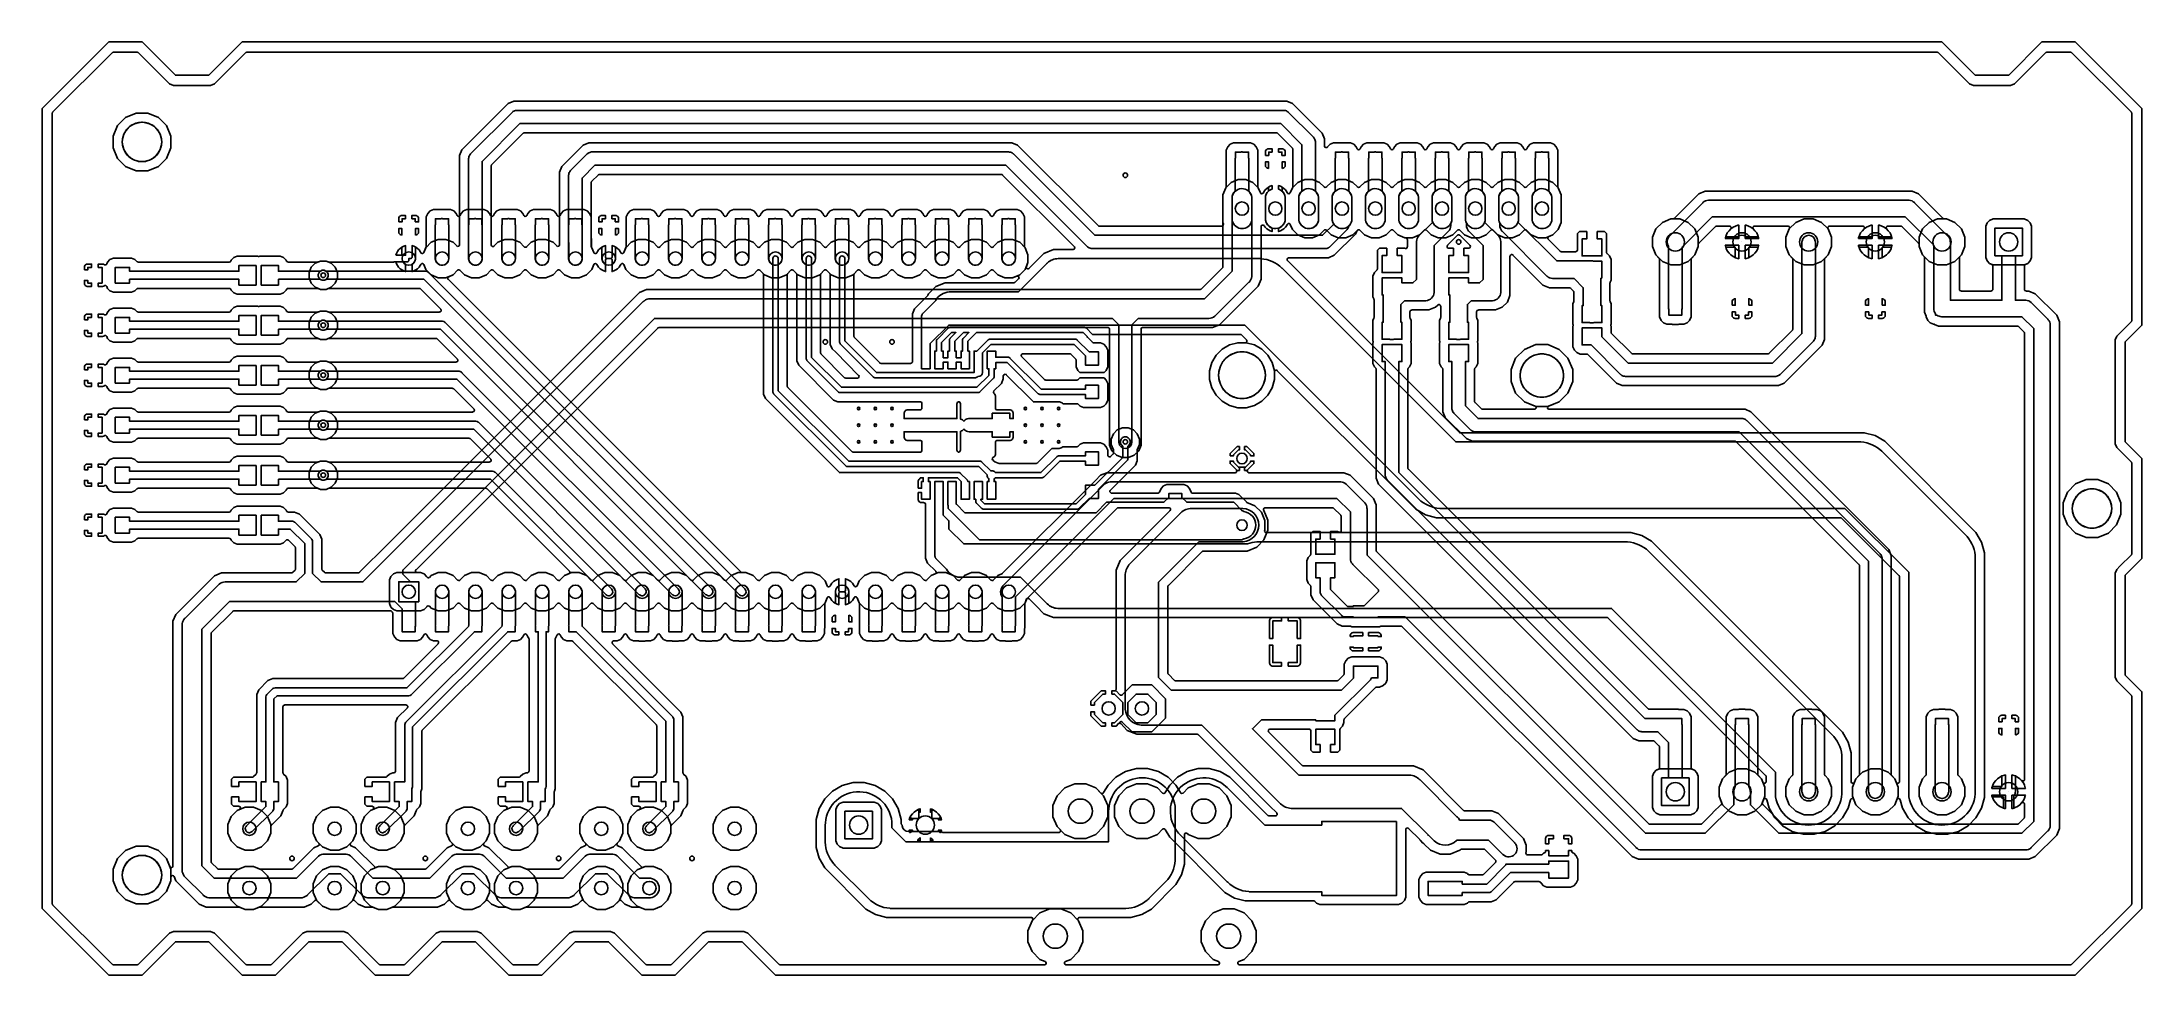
# Model space of a CAD drawing. Header units: millimetres. Extents: x 0 to 160, y -1 to 70.
import ezdxf

# ---------------------------------------------------------------- set-up
doc = ezdxf.new("R2010")
doc.units = ezdxf.units.MM

msp = doc.modelspace()

# ---------------------------------------------------------------- linework, layer by layer
at = {"layer": '16_copper'}
for points in [[(68.56, 9.66), (68.56, 9.65, 0.002747), (68.57, 9.64), (68.58, 9.63), (68.58, 9.63, 0.130479), (68.64, 9.59), (68.65, 9.59), (68.66, 9.59), (68.66, 9.59), (68.67, 9.59), (77.49, 9.59), (77.5, 9.59), (77.5, 9.59, 0.562221), (77.6, 9.79), (77.59, 9.79), (77.59, 9.8), (77.58, 9.81), (77.35, 10.04), (77.03, 10.8), (77.03, 11.64), (77.35, 12.4), (77.94, 12.99), (78.7, 13.31), (79.54, 13.31), (80.3, 12.99), (80.69, 12.6), (80.69, 12.6), (80.69, 12.6, 0.409207), (80.87, 12.6), (80.88, 12.61), (80.89, 12.62), (80.89, 12.62), (80.89, 12.63), (81.23, 13.21), (81.83, 13.81), (82.57, 14.24), (83.39, 14.46), (84.25, 14.46), (85.07, 14.24), (85.81, 13.81), (86.41, 13.21), (86.75, 12.63), (86.75, 12.63), (86.75, 12.62, 0.409213), (86.92, 12.58), (86.93, 12.59), (86.94, 12.6), (86.95, 12.6), (86.95, 12.6), (87.34, 12.99), (88.1, 13.31), (88.94, 13.31), (89.7, 12.99), (90.29, 12.4), (90.61, 11.64), (90.61, 10.8), (90.29, 10.04), (89.7, 9.45), (88.94, 9.13), (88.1, 9.13), (87.34, 9.45), (87.28, 9.51), (87.27, 9.52), (87.27, 9.52, 0.562197), (87.06, 9.45), (87.06, 9.44), (87.06, 9.43), (87.06, 9.42), (87.06, 7.19), (86.84, 6.37), (86.41, 5.63), (84.54, 3.76), (83.8, 3.33), (82.98, 3.11), (79.05, 3.11), (79.05, 3.11), (79.04, 3.11, 0.529058), (78.94, 2.92), (78.94, 2.92), (78.95, 2.91), (78.95, 2.91), (78.96, 2.9), (78.96, 2.89), (78.98, 2.87), (79.3, 2.11), (79.3, 1.27), (78.98, 0.51), (78.4, -0.08), (77.99, -0.25), (77.98, -0.25), (77.98, -0.25, 0.699462), (78, -0.49), (78.01, -0.49), (78.03, -0.49), (78.03, -0.49), (78.04, -0.49), (89.6, -0.49), (89.61, -0.49), (89.61, -0.49, 0.699475), (89.68, -0.27), (89.67, -0.26), (89.66, -0.25), (89.66, -0.25), (89.65, -0.25), (89.24, -0.08), (88.66, 0.51), (88.34, 1.27), (88.34, 2.11), (88.66, 2.87), (89.24, 3.46), (90.01, 3.78), (90.84, 3.78), (91.61, 3.46), (92.19, 2.87), (92.51, 2.11), (92.51, 1.27), (92.19, 0.51), (91.61, -0.08), (91.2, -0.25), (91.19, -0.25), (91.19, -0.25, 0.699462), (91.21, -0.49), (91.22, -0.49), (91.24, -0.49), (91.24, -0.49), (91.25, -0.49), (154.57, -0.49), (154.57, -0.49), (154.58, -0.49, 0.111436), (154.63, -0.48), (154.64, -0.47), (154.64, -0.47), (154.65, -0.46), (154.66, -0.46), (159.21, 4.09), (159.21, 4.1), (159.21, 4.1, 0.11143), (159.24, 4.15), (159.24, 4.16), (159.24, 4.17), (159.24, 4.18), (159.24, 4.18), (159.24, 19.95), (159.24, 19.95), (159.24, 19.96, 0.111436), (159.23, 20.01), (159.22, 20.02), (159.22, 20.02), (159.21, 20.03), (159.21, 20.04), (158.09, 21.15), (157.97, 21.44), (157.97, 29.36), (158.09, 29.65), (158.33, 29.89), (158.33, 29.89), (159.21, 30.76), (159.21, 30.77), (159.21, 30.77, 0.11143), (159.24, 30.82), (159.24, 30.83), (159.24, 30.84), (159.24, 30.85), (159.24, 30.85), (159.24, 37.73), (159.24, 37.73), (159.24, 37.74, 0.111436), (159.23, 37.79), (159.22, 37.8), (159.22, 37.8), (159.21, 37.81), (159.21, 37.82), (158.09, 38.93), (157.97, 39.22), (157.97, 47.14), (158.09, 47.43), (159.21, 48.54), (159.21, 48.55), (159.21, 48.55, 0.11143), (159.24, 48.6), (159.24, 48.61), (159.24, 48.62), (159.24, 48.63), (159.24, 48.63), (159.24, 64.4), (159.24, 64.4), (159.24, 64.41, 0.111436), (159.23, 64.46), (159.22, 64.47), (159.22, 64.47), (159.21, 64.48), (159.21, 64.49), (154.66, 69.04), (154.65, 69.04), (154.65, 69.04, 0.11143), (154.6, 69.07), (154.59, 69.07), (154.58, 69.07), (154.57, 69.07), (154.57, 69.07), (152.77, 69.07), (152.77, 69.07), (152.76, 69.07, 0.111436), (152.71, 69.06), (152.7, 69.05), (152.7, 69.05), (152.69, 69.04), (152.68, 69.04), (150.3, 66.65), (150.01, 66.53), (147.17, 66.53), (146.88, 66.65), (146.64, 66.89), (144.5, 69.04), (144.49, 69.04), (144.49, 69.04, 0.11143), (144.44, 69.07), (144.43, 69.07), (144.42, 69.07), (144.41, 69.07), (144.41, 69.07), (15.61, 69.07), (15.61, 69.07), (15.6, 69.07, 0.111436), (15.55, 69.06), (15.54, 69.05), (15.54, 69.05), (15.53, 69.04), (15.52, 69.04), (13.14, 66.65), (12.85, 66.53), (10.01, 66.53), (9.72, 66.65), (7.34, 69.04), (7.33, 69.04), (7.33, 69.04, 0.11143), (7.28, 69.07), (7.27, 69.07), (7.26, 69.07), (7.25, 69.07), (7.25, 69.07), (5.45, 69.07), (5.45, 69.07), (5.44, 69.07, 0.111436), (5.39, 69.06), (5.38, 69.05), (5.38, 69.05), (5.37, 69.04), (5.36, 69.04), (0.81, 64.49), (0.81, 64.48), (0.81, 64.48, 0.11143), (0.78, 64.43), (0.78, 64.42), (0.78, 64.41), (0.78, 64.4), (0.78, 64.4), (0.78, 4.18), (0.78, 4.18), (0.78, 4.17, 0.111436), (0.79, 4.12), (0.8, 4.11), (0.8, 4.11), (0.81, 4.1), (0.81, 4.09), (5.36, -0.46), (5.37, -0.46), (5.37, -0.46, 0.11143), (5.42, -0.49), (5.43, -0.49), (5.44, -0.49), (5.45, -0.49), (5.45, -0.49), (7.25, -0.49), (7.25, -0.49), (7.26, -0.49, 0.111436), (7.31, -0.48), (7.32, -0.47), (7.32, -0.47), (7.33, -0.46), (7.34, -0.46), (9.48, 1.69), (9.48, 1.69), (9.72, 1.93), (10.01, 2.05), (12.85, 2.05), (13.14, 1.93), (13.38, 1.69), (13.38, 1.69), (15.52, -0.46), (15.53, -0.46), (15.53, -0.46, 0.11143), (15.58, -0.49), (15.59, -0.49), (15.6, -0.49), (15.61, -0.49), (15.61, -0.49), (17.41, -0.49), (17.41, -0.49), (17.42, -0.49, 0.111436), (17.47, -0.48), (17.48, -0.47), (17.48, -0.47), (17.49, -0.46), (17.5, -0.46), (19.64, 1.69), (19.64, 1.69), (19.88, 1.93), (20.17, 2.05), (23.01, 2.05), (23.3, 1.93), (23.54, 1.69), (23.54, 1.69), (25.68, -0.46), (25.69, -0.46), (25.69, -0.46, 0.11143), (25.74, -0.49), (25.75, -0.49), (25.76, -0.49), (25.77, -0.49), (25.77, -0.49), (27.57, -0.49), (27.57, -0.49), (27.58, -0.49, 0.111436), (27.63, -0.48), (27.64, -0.47), (27.64, -0.47), (27.65, -0.46), (27.66, -0.46), (29.8, 1.69), (29.8, 1.69), (30.04, 1.93), (30.33, 2.05), (33.17, 2.05), (33.46, 1.93), (33.7, 1.69), (33.7, 1.69), (35.84, -0.46), (35.85, -0.46), (35.85, -0.46, 0.11143), (35.9, -0.49), (35.91, -0.49), (35.92, -0.49), (35.93, -0.49), (35.93, -0.49), (37.73, -0.49), (37.73, -0.49), (37.74, -0.49, 0.111436), (37.79, -0.48), (37.8, -0.47), (37.8, -0.47), (37.81, -0.46), (37.82, -0.46), (39.96, 1.69), (39.96, 1.69), (40.2, 1.93), (40.49, 2.05), (43.33, 2.05), (43.62, 1.93), (43.86, 1.69), (46, -0.46), (46.01, -0.46), (46.01, -0.46, 0.11143), (46.06, -0.49), (46.07, -0.49), (46.08, -0.49), (46.09, -0.49), (46.09, -0.49), (47.89, -0.49), (47.89, -0.49), (47.9, -0.49, 0.111436), (47.95, -0.48), (47.96, -0.47), (47.96, -0.47), (47.97, -0.46), (47.98, -0.46), (50.12, 1.69), (50.36, 1.93), (50.65, 2.05), (53.49, 2.05), (53.78, 1.93), (54.02, 1.69), (54.02, 1.69), (56.16, -0.46), (56.17, -0.46), (56.17, -0.46, 0.11143), (56.22, -0.49), (56.23, -0.49), (56.24, -0.49), (56.25, -0.49), (56.25, -0.49), (76.39, -0.49), (76.4, -0.49), (76.4, -0.49, 0.699475), (76.47, -0.27), (76.46, -0.26), (76.45, -0.25), (76.45, -0.25), (76.44, -0.25), (76.03, -0.08), (75.45, 0.51), (75.13, 1.27), (75.13, 2.11), (75.45, 2.87), (75.47, 2.89, 0.596406), (75.4, 3.11), (75.39, 3.11), (75.38, 3.11), (75.38, 3.11), (64.34, 3.11), (63.52, 3.33), (62.78, 3.76), (59.64, 6.9), (59.21, 7.64), (58.99, 8.46), (58.99, 10.59), (59.21, 11.41), (59.64, 12.15), (60.24, 12.75), (60.98, 13.18), (61.8, 13.4), (62.66, 13.4), (63.48, 13.18), (64.22, 12.75), (64.82, 12.15), (65.25, 11.41), (65.47, 10.59), (65.47, 10.28), (65.47, 10.28), (65.47, 10.27, 0.11143), (65.49, 10.22), (65.49, 10.21), (65.5, 10.21), (65.5, 10.2), (65.51, 10.19), (65.54, 10.16), (65.54, 10.11, 0.38336), (66.04, 9.66), (68.56, 9.66)], [(134.19, 9.46), (133.37, 9.68), (132.63, 10.11), (132.03, 10.71), (131.6, 11.45), (131.43, 12.09), (131.43, 12.09), (131.43, 12.09, 0.619843), (131.2, 12.14), (131.2, 12.13), (131.19, 12.11), (131.19, 12.11), (131.19, 12.11), (131.02, 11.71), (130.53, 11.22), (129.89, 10.95), (129.19, 10.95), (128.55, 11.22), (128.06, 11.71), (127.79, 12.35), (127.79, 13.05), (128.06, 13.69), (128.55, 14.18), (129.19, 14.45), (129.89, 14.45), (130.53, 14.18), (131.02, 13.69), (131.14, 13.42), (131.14, 13.42), (131.14, 13.41, 0.699462), (131.38, 13.44), (131.38, 13.45), (131.38, 13.46), (131.38, 13.46), (131.38, 13.47), (131.38, 13.85), (131.38, 13.85), (131.38, 13.86, 0.111436), (131.36, 13.91), (131.36, 13.92), (131.35, 13.92), (131.35, 13.93), (131.34, 13.94), (119.35, 25.93), (119.34, 25.94), (119.34, 25.94, 0.11143), (119.29, 25.97), (119.28, 25.97), (119.27, 25.97), (119.26, 25.97), (119.26, 25.97), (77.08, 25.97), (76.35, 26.27), (75.78, 26.84), (75.22, 27.4), (75.22, 27.41), (75.21, 27.41, 0.409206), (75.03, 27.39), (75.03, 27.38), (75.03, 27.38), (75.02, 27.37), (75.02, 27.36), (74.91, 27.11), (74.5, 26.7), (73.96, 26.48), (73.38, 26.48), (72.84, 26.7), (72.49, 27.05), (72.48, 27.06), (72.47, 27.06, 0.284788), (72.34, 27.07), (72.34, 27.07), (72.33, 27.07), (72.31, 27.05), (72.31, 27.05), (72.31, 27.05), (71.96, 26.7), (71.42, 26.48), (70.84, 26.48), (70.3, 26.7), (69.95, 27.05), (69.94, 27.06), (69.93, 27.06, 0.284788), (69.8, 27.07), (69.8, 27.07), (69.79, 27.07), (69.77, 27.05), (69.77, 27.05), (69.77, 27.05), (69.42, 26.7), (68.88, 26.48), (68.3, 26.48), (67.76, 26.7), (67.41, 27.05), (67.4, 27.06), (67.39, 27.06, 0.284788), (67.26, 27.07), (67.26, 27.07), (67.25, 27.07), (67.23, 27.05), (67.23, 27.05), (67.23, 27.05), (66.88, 26.7), (66.34, 26.48), (65.76, 26.48), (65.22, 26.7), (64.87, 27.05), (64.86, 27.06), (64.85, 27.06, 0.284788), (64.72, 27.07), (64.72, 27.07), (64.71, 27.07), (64.69, 27.05), (64.69, 27.05), (64.69, 27.05), (64.34, 26.7), (63.8, 26.48), (63.22, 26.48), (62.68, 26.7), (62.27, 27.11), (62.11, 27.48), (62.11, 27.48), (62.11, 27.48, 0.545515), (61.9, 27.52), (61.9, 27.51), (61.89, 27.5), (61.89, 27.49), (61.88, 27.49), (61.84, 27.41), (61.75, 27.28), (61.63, 27.16), (61.5, 27.07), (61.36, 27), (61.22, 26.95), (61.22, 27.81), (61.22, 27.83), (61.22, 27.84, 0.227913), (61.15, 27.93), (61.15, 27.93), (61.14, 27.93), (61.13, 27.94), (61.13, 27.94), (61.13, 27.94), (61.1, 27.94), (61.1, 27.94), (61.1, 27.94), (60.84, 27.94), (60.83, 27.94), (60.82, 27.94, -0.044154), (60.79, 27.93), (60.78, 27.92), (60.77, 27.91, 0.168015), (60.72, 27.85), (60.72, 27.84), (60.72, 27.84), (60.72, 27.82), (60.72, 27.81), (60.72, 27.81), (60.72, 26.95), (60.58, 27), (60.44, 27.07), (60.31, 27.16), (60.19, 27.28), (60.1, 27.41), (60.06, 27.49), (60.06, 27.49), (60.05, 27.49, 0.545515), (59.84, 27.51), (59.84, 27.5), (59.83, 27.49), (59.83, 27.48), (59.83, 27.48), (59.67, 27.11), (59.26, 26.7), (58.72, 26.48), (58.14, 26.48), (57.6, 26.7), (57.25, 27.05), (57.24, 27.06), (57.23, 27.06, 0.284788), (57.1, 27.07), (57.1, 27.07), (57.09, 27.07), (57.07, 27.05), (57.07, 27.05), (57.07, 27.05), (56.72, 26.7), (56.18, 26.48), (55.6, 26.48), (55.06, 26.7), (54.71, 27.05), (54.7, 27.06), (54.69, 27.06, 0.284788), (54.56, 27.07), (54.56, 27.07), (54.55, 27.07), (54.53, 27.05), (54.53, 27.05), (54.53, 27.05), (54.18, 26.7), (53.64, 26.48), (53.06, 26.48), (52.52, 26.7), (52.17, 27.05), (52.16, 27.06), (52.15, 27.06, 0.284788), (52.02, 27.07), (52.02, 27.07), (52.01, 27.07), (51.99, 27.05), (51.99, 27.05), (51.99, 27.05), (51.64, 26.7), (51.1, 26.48), (50.52, 26.48), (49.98, 26.7), (49.63, 27.05), (49.62, 27.06), (49.61, 27.06, 0.284788), (49.48, 27.07), (49.48, 27.07), (49.47, 27.07), (49.45, 27.05), (49.45, 27.05), (49.45, 27.05), (49.1, 26.7), (48.56, 26.48), (47.98, 26.48), (47.44, 26.7), (47.09, 27.05), (47.08, 27.06), (47.07, 27.06, 0.284788), (46.94, 27.07), (46.94, 27.07), (46.93, 27.07), (46.91, 27.05), (46.91, 27.05), (46.91, 27.05), (46.56, 26.7), (46.02, 26.48), (45.44, 26.48), (44.9, 26.7), (44.55, 27.05), (44.54, 27.06), (44.53, 27.06, 0.284788), (44.4, 27.07), (44.4, 27.07), (44.39, 27.07), (44.37, 27.05), (44.37, 27.05), (44.37, 27.05), (44.02, 26.7), (43.48, 26.48), (42.9, 26.48), (42.36, 26.7), (42.01, 27.05), (42, 27.06), (41.99, 27.06, 0.284788), (41.86, 27.07), (41.86, 27.07), (41.85, 27.07), (41.83, 27.05), (41.83, 27.05), (41.83, 27.05), (41.48, 26.7), (40.94, 26.48), (40.36, 26.48), (39.82, 26.7), (39.47, 27.05), (39.46, 27.06), (39.45, 27.06, 0.284788), (39.32, 27.07), (39.32, 27.07), (39.31, 27.07), (39.29, 27.05), (39.29, 27.05), (39.29, 27.05), (38.94, 26.7), (38.4, 26.48), (37.82, 26.48), (37.28, 26.7), (36.93, 27.05), (36.92, 27.06), (36.91, 27.06, 0.284788), (36.78, 27.07), (36.78, 27.07), (36.77, 27.07), (36.75, 27.05), (36.75, 27.05), (36.75, 27.05), (36.4, 26.7), (35.86, 26.48), (35.28, 26.48), (34.74, 26.7), (34.39, 27.05), (34.38, 27.06), (34.37, 27.06, 0.284788), (34.24, 27.07), (34.24, 27.07), (34.23, 27.07), (34.21, 27.05), (34.21, 27.05), (34.21, 27.05), (33.86, 26.7), (33.32, 26.48), (32.74, 26.48), (32.2, 26.7), (31.85, 27.05), (31.84, 27.06), (31.83, 27.06, 0.284788), (31.7, 27.07), (31.7, 27.07), (31.69, 27.07), (31.67, 27.05), (31.67, 27.05), (31.67, 27.05), (31.32, 26.7), (30.78, 26.48), (30.2, 26.48), (29.66, 26.7), (29.52, 26.84), (29.51, 26.84), (29.51, 26.85, 0.324433), (29.36, 26.85), (29.35, 26.84), (29.35, 26.84), (29.34, 26.84, 0.031988), (29.33, 26.82), (29.33, 26.82), (29.33, 26.82), (29.32, 26.8), (29.32, 26.79), (29.31, 26.78), (29.11, 26.58), (28.85, 26.48), (27.05, 26.48), (26.79, 26.58), (26.59, 26.78), (26.49, 27.04), (26.49, 28.84), (26.59, 29.1), (26.79, 29.3), (27.05, 29.4), (28.85, 29.4), (29.11, 29.3), (29.31, 29.1), (29.32, 29.09, 0.454801), (29.5, 29.02), (29.5, 29.03), (29.5, 29.03), (29.52, 29.04), (29.52, 29.04), (29.66, 29.18), (30.2, 29.4), (30.78, 29.4), (31.32, 29.18), (31.67, 28.83), (31.68, 28.82), (31.69, 28.82, 0.284788), (31.82, 28.81), (31.82, 28.81), (31.83, 28.81), (31.85, 28.83), (31.85, 28.83), (31.85, 28.83), (32.2, 29.18), (32.74, 29.4), (33.32, 29.4), (33.86, 29.18), (34.21, 28.83), (34.22, 28.82), (34.23, 28.82, 0.284788), (34.36, 28.81), (34.36, 28.81), (34.37, 28.81), (34.39, 28.83), (34.39, 28.83), (34.39, 28.83), (34.74, 29.18), (35.28, 29.4), (35.86, 29.4), (36.4, 29.18), (36.75, 28.83), (36.76, 28.82), (36.77, 28.82, 0.284788), (36.9, 28.81), (36.9, 28.81), (36.91, 28.81), (36.93, 28.83), (36.93, 28.83), (36.93, 28.83), (37.28, 29.18), (37.82, 29.4), (38.4, 29.4), (38.94, 29.18), (39.29, 28.83), (39.3, 28.82), (39.31, 28.82, 0.284788), (39.44, 28.81), (39.44, 28.81), (39.45, 28.81), (39.47, 28.83), (39.47, 28.83), (39.47, 28.83), (39.82, 29.18), (40.14, 29.32), (40.15, 29.32), (40.16, 29.33, 0.409213), (40.21, 29.5), (40.2, 29.5), (40.2, 29.51), (40.19, 29.52), (40.19, 29.52), (33.92, 35.79), (33.92, 35.79), (33.91, 35.8, 0.11143), (33.86, 35.82), (33.86, 35.82), (33.85, 35.82), (33.84, 35.82), (33.83, 35.83), (21.85, 35.83), (21.84, 35.82), (21.83, 35.82), (21.83, 35.82), (21.82, 35.82), (21.81, 35.82), (21.8, 35.82), (21.65, 35.75), (21.22, 35.75), (20.82, 35.92), (20.52, 36.22), (20.35, 36.62), (20.35, 37.04), (20.52, 37.44), (20.82, 37.74), (21.22, 37.91), (21.65, 37.91), (21.8, 37.84), (21.81, 37.84), (21.82, 37.84), (21.82, 37.84), (21.83, 37.84), (21.84, 37.84), (21.85, 37.83), (34.11, 37.83), (34.11, 37.84), (34.12, 37.84, 0.562221), (34.21, 38.03), (34.21, 38.04), (34.2, 38.05), (34.2, 38.05), (32.65, 39.6), (32.65, 39.6), (32.64, 39.61, 0.11143), (32.59, 39.63), (32.59, 39.63), (32.58, 39.63), (32.57, 39.63), (32.56, 39.64), (21.85, 39.64), (21.84, 39.63), (21.83, 39.63), (21.83, 39.63), (21.82, 39.63), (21.81, 39.63), (21.8, 39.63), (21.65, 39.56), (21.22, 39.56), (20.82, 39.73), (20.52, 40.03), (20.35, 40.43), (20.35, 40.85), (20.52, 41.25), (20.82, 41.55), (21.22, 41.72), (21.65, 41.72), (21.8, 41.65), (21.81, 41.65), (21.82, 41.65), (21.82, 41.65), (21.83, 41.65), (21.84, 41.65), (21.85, 41.64), (32.83, 41.64), (32.83, 41.65), (32.84, 41.65, 0.562221), (32.93, 41.84), (32.93, 41.85), (32.92, 41.86), (32.92, 41.86), (31.37, 43.41), (31.37, 43.41), (31.36, 43.42, 0.11143), (31.31, 43.44), (31.31, 43.44), (31.3, 43.44), (31.29, 43.44), (31.28, 43.45), (21.85, 43.45), (21.84, 43.44), (21.83, 43.44), (21.83, 43.44), (21.82, 43.44), (21.81, 43.44), (21.8, 43.44), (21.65, 43.37), (21.22, 43.37), (20.82, 43.54), (20.52, 43.84), (20.35, 44.24), (20.35, 44.66), (20.52, 45.06), (20.82, 45.36), (21.22, 45.53), (21.65, 45.53), (21.8, 45.46), (21.81, 45.46), (21.82, 45.46), (21.82, 45.46), (21.83, 45.46), (21.84, 45.46), (21.85, 45.45), (31.57, 45.45), (31.57, 45.46), (31.58, 45.46, 0.562221), (31.67, 45.65), (31.67, 45.66), (31.66, 45.67), (31.66, 45.67), (30.11, 47.22), (30.11, 47.22), (30.1, 47.23, 0.11143), (30.05, 47.25), (30.05, 47.25), (30.04, 47.25), (30.03, 47.25), (30.02, 47.26), (21.85, 47.26), (21.84, 47.25), (21.83, 47.25), (21.83, 47.25), (21.82, 47.25), (21.81, 47.25), (21.8, 47.25), (21.65, 47.18), (21.22, 47.18), (20.82, 47.35), (20.52, 47.65), (20.35, 48.05), (20.35, 48.47), (20.52, 48.87), (20.82, 49.17), (21.22, 49.34), (21.65, 49.34), (21.8, 49.27), (21.81, 49.27), (21.82, 49.27), (21.82, 49.27), (21.83, 49.27), (21.84, 49.27), (21.85, 49.26), (30.3, 49.26), (30.3, 49.27), (30.31, 49.27, 0.562221), (30.4, 49.46), (30.4, 49.47), (30.39, 49.48), (30.39, 49.48), (28.84, 51.03), (28.84, 51.03), (28.83, 51.04, 0.11143), (28.78, 51.06), (28.78, 51.06), (28.77, 51.06), (28.76, 51.06), (28.75, 51.07), (21.85, 51.07), (21.84, 51.06), (21.83, 51.06), (21.83, 51.06), (21.82, 51.06), (21.81, 51.06), (21.8, 51.06), (21.65, 50.99), (21.22, 50.99), (20.82, 51.16), (20.52, 51.46), (20.35, 51.86), (20.35, 52.28), (20.52, 52.68), (20.82, 52.98), (21.22, 53.15), (21.65, 53.15), (21.8, 53.08), (21.81, 53.08), (21.82, 53.08), (21.82, 53.08), (21.83, 53.08), (21.84, 53.08), (21.85, 53.07), (26.81, 53.07), (26.82, 53.08), (26.83, 53.08, 0.051007), (26.86, 53.08), (26.86, 53.09), (26.86, 53.09), (27.82, 53.09), (27.84, 53.09), (27.85, 53.09, 0.284783), (27.95, 53.18), (27.95, 53.18), (27.95, 53.18), (27.95, 53.21), (27.95, 53.21), (27.95, 53.21), (27.95, 53.34), (28.08, 53.34), (28.09, 53.34), (28.1, 53.34, 0.284783), (28.2, 53.43), (28.2, 53.44), (28.2, 53.44), (28.2, 53.46), (28.2, 53.47), (28.2, 53.47), (28.2, 54.33), (28.34, 54.28), (28.48, 54.21), (28.61, 54.12), (28.73, 54), (28.82, 53.87), (28.86, 53.79), (28.86, 53.79), (28.87, 53.79, 0.545515), (29.08, 53.77), (29.08, 53.78), (29.09, 53.79), (29.09, 53.8), (29.09, 53.8), (29.25, 54.17), (29.66, 54.58), (30.2, 54.8), (30.78, 54.8), (31.32, 54.58), (31.6, 54.31), (31.6, 54.3), (31.6, 54.3, 0.562197), (31.81, 54.37), (31.81, 54.38), (31.81, 54.39), (31.81, 54.4), (31.81, 61.2), (32, 61.64), (35.51, 65.16), (35.95, 65.34), (94.86, 65.34), (95.3, 65.16), (97.54, 62.91), (97.73, 62.47), (97.73, 61.92), (97.73, 61.92), (97.73, 61.91, 0.646371), (97.96, 61.84), (97.96, 61.85), (97.96, 61.85), (98.16, 62.05), (98.42, 62.16), (98.78, 62.16), (98.78, 62.16), (98.79, 62.16), (98.8, 62.16), (98.8, 62.16), (98.82, 62.17), (98.82, 62.17), (99.3, 62.17), (99.3, 62.17), (99.31, 62.16), (99.32, 62.16), (99.32, 62.16), (99.34, 62.16), (99.34, 62.16), (99.7, 62.16), (99.96, 62.05), (100.15, 61.86), (100.21, 61.71), (100.22, 61.71), (100.22, 61.7, 0.562235), (100.43, 61.69), (100.44, 61.7), (100.44, 61.71), (100.45, 61.71), (100.51, 61.86), (100.7, 62.05), (100.96, 62.16), (101.32, 62.16), (101.32, 62.16), (101.33, 62.16), (101.34, 62.16), (101.34, 62.16), (101.36, 62.17), (101.36, 62.17), (101.84, 62.17), (101.84, 62.17), (101.85, 62.16), (101.86, 62.16), (101.86, 62.16), (101.88, 62.16), (101.88, 62.16), (102.24, 62.16), (102.5, 62.05), (102.69, 61.86), (102.75, 61.71), (102.76, 61.71), (102.76, 61.7, 0.562235), (102.97, 61.69), (102.98, 61.7), (102.98, 61.71), (102.99, 61.71), (103.05, 61.86), (103.24, 62.05), (103.5, 62.16), (103.86, 62.16), (103.86, 62.16), (103.87, 62.16), (103.88, 62.16), (103.88, 62.16), (103.9, 62.17), (103.9, 62.17), (104.38, 62.17), (104.38, 62.17), (104.39, 62.16), (104.4, 62.16), (104.4, 62.16), (104.42, 62.16), (104.42, 62.16), (104.78, 62.16), (105.04, 62.05), (105.23, 61.86), (105.29, 61.71), (105.3, 61.71), (105.3, 61.7, 0.562235), (105.51, 61.69), (105.52, 61.7), (105.52, 61.71), (105.53, 61.71), (105.59, 61.86), (105.78, 62.05), (106.04, 62.16), (106.4, 62.16), (106.4, 62.16), (106.41, 62.16), (106.42, 62.16), (106.42, 62.16), (106.44, 62.17), (106.44, 62.17), (106.92, 62.17), (106.92, 62.17), (106.93, 62.16), (106.94, 62.16), (106.94, 62.16), (106.96, 62.16), (106.96, 62.16), (107.32, 62.16), (107.58, 62.05), (107.77, 61.86), (107.83, 61.71), (107.84, 61.71), (107.84, 61.7, 0.562235), (108.05, 61.69), (108.06, 61.7), (108.06, 61.71), (108.07, 61.71), (108.13, 61.86), (108.32, 62.05), (108.58, 62.16), (108.94, 62.16), (108.94, 62.16), (108.95, 62.16), (108.96, 62.16), (108.96, 62.16), (108.98, 62.17), (108.98, 62.17), (109.46, 62.17), (109.46, 62.17), (109.47, 62.16), (109.48, 62.16), (109.48, 62.16), (109.5, 62.16), (109.5, 62.16), (109.86, 62.16), (110.12, 62.05), (110.31, 61.86), (110.37, 61.71), (110.38, 61.71), (110.38, 61.7, 0.562235), (110.59, 61.69), (110.6, 61.7), (110.6, 61.71), (110.61, 61.71), (110.67, 61.86), (110.86, 62.05), (111.12, 62.16), (111.48, 62.16), (111.48, 62.16), (111.49, 62.16), (111.5, 62.16), (111.5, 62.16), (111.52, 62.17), (111.52, 62.17), (112, 62.17), (112, 62.17), (112.01, 62.16), (112.02, 62.16), (112.02, 62.16), (112.04, 62.16), (112.04, 62.16), (112.4, 62.16), (112.66, 62.05), (112.85, 61.86), (112.91, 61.71), (112.92, 61.71), (112.92, 61.7, 0.562235), (113.13, 61.69), (113.14, 61.7), (113.14, 61.71), (113.15, 61.71), (113.21, 61.86), (113.4, 62.05), (113.66, 62.16), (114.02, 62.16), (114.02, 62.16), (114.03, 62.16), (114.04, 62.16), (114.04, 62.16), (114.06, 62.17), (114.06, 62.17), (114.54, 62.17), (114.54, 62.17), (114.55, 62.16), (114.56, 62.16), (114.56, 62.16), (114.58, 62.16), (114.58, 62.16), (114.94, 62.16), (115.2, 62.05), (115.39, 61.86), (115.5, 61.6), (115.5, 61.24), (115.5, 61.24), (115.5, 61.23), (115.5, 61.22), (115.5, 61.22), (115.51, 61.2), (115.51, 61.2), (115.51, 58.82), (115.51, 58.82), (115.51, 58.81, 0.103642), (115.53, 58.76), (115.53, 58.75), (115.54, 58.75), (115.54, 58.74), (115.76, 58.2), (115.76, 56.1), (115.54, 55.56), (115.13, 55.15), (114.59, 54.93), (114.01, 54.93), (113.47, 55.15), (113.12, 55.5), (113.11, 55.51), (113.1, 55.52, 0.284788), (112.97, 55.52), (112.97, 55.52), (112.96, 55.52), (112.94, 55.5), (112.94, 55.5), (112.94, 55.5), (112.59, 55.15), (112.05, 54.93), (111.47, 54.93), (110.93, 55.15), (110.58, 55.5), (110.57, 55.51), (110.56, 55.52, 0.284788), (110.43, 55.52), (110.43, 55.52), (110.42, 55.52), (110.4, 55.5), (110.4, 55.5), (110.4, 55.5), (110.05, 55.15), (109.51, 54.93), (108.93, 54.93), (108.39, 55.15), (108.04, 55.5), (108.03, 55.51), (108.02, 55.52, 0.284788), (107.89, 55.52), (107.89, 55.52), (107.88, 55.52), (107.86, 55.5), (107.86, 55.5), (107.86, 55.5), (107.51, 55.15), (106.97, 54.93), (106.39, 54.93), (105.85, 55.15), (105.5, 55.5), (105.49, 55.51), (105.48, 55.52, 0.284788), (105.35, 55.52), (105.35, 55.52), (105.34, 55.52), (105.32, 55.5), (105.32, 55.5), (105.32, 55.5), (104.97, 55.15), (104.43, 54.93), (103.85, 54.93), (103.31, 55.15), (102.96, 55.5), (102.95, 55.51), (102.94, 55.52, 0.284788), (102.81, 55.52), (102.81, 55.52), (102.8, 55.52), (102.78, 55.5), (102.78, 55.5), (102.78, 55.5), (102.43, 55.15), (101.89, 54.93), (101.31, 54.93), (100.77, 55.15), (100.42, 55.5), (100.41, 55.51), (100.4, 55.52, 0.230158), (100.29, 55.53), (100.28, 55.53), (100.27, 55.52), (100.27, 55.52), (100.26, 55.52), (100.24, 55.5), (100.24, 55.5), (100.24, 55.5), (100.21, 55.47, 0.034126), (100.2, 55.45), (100.19, 55.45), (100.19, 55.45), (100.18, 55.43), (100.18, 55.43), (100.08, 55.2), (98.47, 53.59), (98.03, 53.4), (95, 53.4), (94.99, 53.4), (94.98, 53.4, 0.562221), (94.89, 53.21), (94.9, 53.2), (94.9, 53.19), (94.91, 53.19), (107.98, 40.11), (107.99, 40.1), (107.99, 40.1, 0.11143), (108.04, 40.07), (108.05, 40.07), (108.06, 40.07), (108.07, 40.07), (108.07, 40.07), (138.86, 40.07), (139.68, 39.85), (140.42, 39.42), (147.37, 32.47), (147.8, 31.73), (148.02, 30.91), (148.02, 12.27), (147.8, 11.45), (147.37, 10.71), (146.77, 10.11), (146.03, 9.68), (145.21, 9.46), (144.35, 9.46), (143.53, 9.68), (142.79, 10.11), (142.19, 10.71), (141.76, 11.45), (141.59, 12.09), (141.59, 12.09), (141.59, 12.09, 0.619843), (141.36, 12.14), (141.36, 12.13), (141.35, 12.11), (141.35, 12.11), (141.35, 12.11), (141.18, 11.71), (140.69, 11.22), (140.05, 10.95), (139.35, 10.95), (138.71, 11.22), (138.22, 11.71), (138.05, 12.11), (138.05, 12.11), (138.05, 12.11, 0.619837), (137.82, 12.12), (137.82, 12.12), (137.81, 12.1), (137.81, 12.09), (137.81, 12.09), (137.64, 11.45), (137.21, 10.71), (136.61, 10.11), (135.87, 9.68), (135.05, 9.46)], [(96.01, 58.48, 0.198913), (95.76, 57.95), (95.76, 56.35), (95.77, 56.28, 0.906347), (97.28, 56.35), (97.28, 57.95), (97.27, 58.02, 0.173516), (97.03, 58.48), (97.03, 58.48), (97.03, 62.23), (97.03, 62.25), (97.03, 62.27, 0.139564), (96.93, 62.53), (96.92, 62.54), (96.92, 62.54), (96.88, 62.59), (96.88, 62.59), (96.88, 62.59), (94.97, 64.49), (94.96, 64.51), (94.94, 64.52, 0.139562), (94.69, 64.64), (94.68, 64.64), (94.68, 64.64), (94.62, 64.64), (94.62, 64.64), (94.62, 64.64), (36.2, 64.64), (36.17, 64.64), (36.15, 64.64, 0.139564), (35.89, 64.54), (35.89, 64.54), (35.88, 64.53), (35.84, 64.5), (35.84, 64.5), (35.84, 64.49), (32.66, 61.32), (32.65, 61.3), (32.63, 61.29, 0.139562), (32.52, 61.03), (32.52, 61.03), (32.52, 61.02), (32.51, 60.96), (32.51, 60.96), (32.51, 60.96), (32.51, 53.35), (32.51, 53.33), (32.51, 53.31, 0.139564), (32.61, 53.05), (32.62, 53.04), (32.62, 53.04), (32.66, 52.99), (32.66, 52.99), (32.66, 52.99), (32.67, 52.98, 0.721816), (33.53, 53.44), (33.53, 53.44), (33.53, 60.75), (36.41, 63.63), (94.4, 63.63), (96.01, 62.02), (96.01, 58.48)], [(36.85, 54.2), (36.85, 54.2, 0.107103), (36.9, 54.21), (36.9, 54.21), (36.91, 54.21), (36.93, 54.23), (36.93, 54.23), (36.93, 54.23), (37.28, 54.58), (37.82, 54.8), (38.4, 54.8), (38.94, 54.58), (39.22, 54.31), (39.22, 54.3), (39.22, 54.3, 0.562197), (39.43, 54.37), (39.43, 54.38), (39.43, 54.39), (39.43, 54.4), (39.43, 59.93), (39.62, 60.37), (41.23, 61.98), (41.67, 62.17), (73.9, 62.17), (74.34, 61.98), (80.47, 55.86), (80.48, 55.85), (80.48, 55.85, 0.11143), (80.53, 55.82), (80.54, 55.82), (80.55, 55.82), (80.56, 55.82), (80.56, 55.82), (89.9, 55.82), (89.91, 55.82), (89.92, 55.82, 0.409211), (90.03, 55.96), (90.03, 55.97), (90.03, 55.97), (90.02, 55.99), (90.02, 55.99), (89.98, 56.1), (89.98, 58.2), (90.2, 58.74), (90.2, 58.74, 0.11143), (90.23, 58.79), (90.23, 58.8), (90.23, 58.81), (90.23, 58.82), (90.23, 58.82), (90.23, 61.2), (90.23, 61.2), (90.24, 61.21), (90.24, 61.22), (90.24, 61.22), (90.24, 61.24), (90.24, 61.24), (90.24, 61.6), (90.35, 61.86), (90.54, 62.05), (90.8, 62.16), (91.16, 62.16), (91.16, 62.16), (91.17, 62.16), (91.18, 62.16), (91.18, 62.16), (91.2, 62.17), (91.2, 62.17), (91.68, 62.17), (91.68, 62.17), (91.69, 62.16), (91.7, 62.16), (91.7, 62.16), (91.72, 62.16), (91.72, 62.16), (92.08, 62.16), (92.34, 62.05), (92.53, 61.86), (92.64, 61.6), (92.64, 61.24), (92.64, 61.24), (92.64, 61.23), (92.64, 61.22), (92.64, 61.22), (92.65, 61.2), (92.65, 61.2), (92.65, 58.82), (92.65, 58.82), (92.65, 58.81, 0.103642), (92.67, 58.76), (92.67, 58.75), (92.68, 58.75), (92.68, 58.74), (92.84, 58.36), (92.84, 58.36), (92.84, 58.36, 0.545515), (93.05, 58.33), (93.05, 58.33), (93.06, 58.35), (93.06, 58.35), (93.07, 58.36), (93.11, 58.44), (93.21, 58.57), (93.32, 58.69), (93.45, 58.78), (93.47, 58.79), (93.47, 58.48), (93.47, 58.48, 0.198913), (93.22, 57.95), (93.22, 56.35), (93.23, 56.28, 0.906347), (94.74, 56.35), (94.74, 57.95), (94.73, 58.02, 0.173516), (94.49, 58.48), (94.49, 58.48), (94.49, 58.79), (94.51, 58.78), (94.64, 58.69), (94.75, 58.57), (94.85, 58.44), (94.89, 58.36), (94.9, 58.35), (94.9, 58.35, 0.545515), (95.11, 58.34), (95.11, 58.34), (95.12, 58.36), (95.12, 58.36), (95.12, 58.36), (95.28, 58.74), (95.28, 58.74, 0.11143), (95.31, 58.79), (95.31, 58.8), (95.31, 58.81), (95.31, 58.82), (95.31, 58.82), (95.31, 61.68), (95.31, 61.68), (95.31, 61.69, 0.111436), (95.29, 61.74), (95.29, 61.75), (95.28, 61.76), (95.28, 61.76), (95.27, 61.77), (94.15, 62.89), (94.15, 62.89), (94.14, 62.9, 0.11143), (94.09, 62.92), (94.09, 62.92), (94.08, 62.93), (94.07, 62.93), (94.06, 62.93), (36.75, 62.93), (36.74, 62.93), (36.74, 62.93, 0.111436), (36.68, 62.91), (36.68, 62.91), (36.67, 62.9), (36.66, 62.89), (36.66, 62.89), (34.27, 60.5), (34.26, 60.49), (34.26, 60.49, 0.11143), (34.23, 60.44), (34.23, 60.43), (34.23, 60.42), (34.23, 60.41), (34.23, 60.41), (34.23, 54.38), (34.23, 54.37), (34.23, 54.36, 0.562221), (34.42, 54.27), (34.43, 54.28), (34.44, 54.28), (34.44, 54.29), (34.74, 54.58), (35.28, 54.8), (35.86, 54.8), (36.4, 54.58), (36.75, 54.23), (36.76, 54.22), (36.77, 54.22, 0.16802), (36.85, 54.19)], [(40.7, 52.83, 0.345658), (41.15, 53.27), (41.16, 53.34), (41.16, 54.61), (41.16, 54.63), (41.16, 54.65, 0.027272), (41.15, 54.71), (41.15, 54.71), (41.15, 59.48), (42.12, 60.45), (73.45, 60.45), (79.65, 54.25), (79.67, 54.24), (79.68, 54.22, 0.139562), (79.94, 54.11), (79.94, 54.11), (79.95, 54.11), (80.01, 54.1), (80.01, 54.1), (80.01, 54.1), (97.79, 54.1), (97.81, 54.1), (97.83, 54.1, 0.139564), (98.09, 54.2), (98.1, 54.21), (98.1, 54.21), (98.15, 54.25), (98.15, 54.25), (98.15, 54.25), (99.42, 55.52), (99.43, 55.54), (99.45, 55.55, 0.139562), (99.56, 55.81), (99.56, 55.81), (99.56, 55.82), (99.57, 55.82), (99.63, 55.88, 0.173517), (99.82, 56.35), (99.82, 57.95), (99.81, 58.02, 0.173516), (99.57, 58.48), (99.57, 58.48), (99.57, 60.96), (99.56, 61.02), (99.56, 61.05), (99.56, 61.46), (99.15, 61.46), (99.13, 61.46, 0.055524), (99.01, 61.47), (98.97, 61.46), (98.56, 61.46), (98.56, 61.05), (98.56, 61.03), (98.55, 60.96), (98.55, 58.48), (98.55, 58.48, 0.198913), (98.3, 57.95), (98.3, 56.35), (98.31, 56.28, 0.098491), (98.41, 56), (98.43, 55.96), (97.58, 55.12), (80.22, 55.12), (74.02, 61.32), (74, 61.33), (73.99, 61.35, 0.139562), (73.73, 61.46), (73.73, 61.46), (73.72, 61.46), (73.66, 61.47), (73.66, 61.47), (73.66, 61.47), (41.91, 61.47), (41.89, 61.47), (41.87, 61.47, 0.139564), (41.61, 61.37), (41.6, 61.36), (41.6, 61.36), (41.55, 61.32), (41.55, 61.32), (41.55, 61.32), (40.28, 60.05), (40.27, 60.03), (40.25, 60.02, 0.139562), (40.14, 59.76), (40.14, 59.76), (40.14, 59.75), (40.13, 59.69), (40.13, 59.69), (40.13, 59.69), (40.13, 54.62), (40.13, 54.6), (40.13, 54.58, 0.027742), (40.14, 54.52), (40.14, 54.52), (40.14, 53.34), (40.15, 53.28, 0.377014), (40.64, 52.83)], [(91.55, 55.63, 0.357806), (92.2, 56.35), (92.2, 57.95), (92.19, 58.02, 0.173516), (91.95, 58.48), (91.95, 58.48), (91.95, 60.96), (91.94, 61.02), (91.94, 61.05), (91.94, 61.46), (91.53, 61.46), (91.51, 61.46, 0.055524), (91.39, 61.47), (91.35, 61.46), (90.94, 61.46), (90.94, 61.05), (90.94, 61.03), (90.93, 60.96), (90.93, 58.48), (90.93, 58.48, 0.198913), (90.68, 57.95), (90.68, 56.35), (90.69, 56.28, 0.385742), (91.48, 55.63)], [(101.71, 55.63, 0.357806), (102.36, 56.35), (102.36, 57.95), (102.35, 58.02, 0.173516), (102.11, 58.48), (102.11, 58.48), (102.11, 60.96), (102.1, 61.02), (102.1, 61.05), (102.1, 61.46), (101.69, 61.46), (101.67, 61.46, 0.055524), (101.55, 61.47), (101.51, 61.46), (101.1, 61.46), (101.1, 61.05), (101.1, 61.03), (101.09, 60.96), (101.09, 58.48), (101.09, 58.48, 0.198913), (100.84, 57.95), (100.84, 56.35), (100.85, 56.28, 0.385742), (101.64, 55.63)], [(104.25, 55.63, 0.357806), (104.9, 56.35), (104.9, 57.95), (104.89, 58.02, 0.173516), (104.65, 58.48), (104.65, 58.48), (104.65, 60.96), (104.64, 61.02), (104.64, 61.05), (104.64, 61.46), (104.23, 61.46), (104.21, 61.46, 0.055524), (104.09, 61.47), (104.05, 61.46), (103.64, 61.46), (103.64, 61.05), (103.64, 61.03), (103.63, 60.96), (103.63, 58.48), (103.63, 58.48, 0.198913), (103.38, 57.95), (103.38, 56.35), (103.39, 56.28, 0.385742), (104.18, 55.63)], [(106.79, 55.63, 0.357806), (107.44, 56.35), (107.44, 57.95), (107.43, 58.02, 0.173516), (107.19, 58.48), (107.19, 58.48), (107.19, 60.96), (107.18, 61.02), (107.18, 61.05), (107.18, 61.46), (106.77, 61.46), (106.75, 61.46, 0.055524), (106.63, 61.47), (106.59, 61.46), (106.18, 61.46), (106.18, 61.05), (106.18, 61.03), (106.17, 60.96), (106.17, 58.48), (106.17, 58.48, 0.198913), (105.92, 57.95), (105.92, 56.35), (105.93, 56.28, 0.385742), (106.72, 55.63)], [(109.33, 55.63, 0.357806), (109.98, 56.35), (109.98, 57.95), (109.97, 58.02, 0.173516), (109.73, 58.48), (109.73, 58.48), (109.73, 60.96), (109.72, 61.02), (109.72, 61.05), (109.72, 61.46), (109.31, 61.46), (109.29, 61.46, 0.055524), (109.17, 61.47), (109.13, 61.46), (108.72, 61.46), (108.72, 61.05), (108.72, 61.03), (108.71, 60.96), (108.71, 58.48), (108.71, 58.48, 0.198913), (108.46, 57.95), (108.46, 56.35), (108.47, 56.28, 0.385742), (109.26, 55.63)], [(111.87, 55.63, 0.357806), (112.52, 56.35), (112.52, 57.95), (112.51, 58.02, 0.173516), (112.27, 58.48), (112.27, 58.48), (112.27, 60.96), (112.26, 61.02), (112.26, 61.05), (112.26, 61.46), (111.85, 61.46), (111.83, 61.46, 0.055524), (111.71, 61.47), (111.67, 61.46), (111.26, 61.46), (111.26, 61.05), (111.26, 61.03), (111.25, 60.96), (111.25, 58.48), (111.25, 58.48, 0.198913), (111, 57.95), (111, 56.35), (111.01, 56.28, 0.385742), (111.8, 55.63)], [(114.41, 55.63, 0.357806), (115.06, 56.35), (115.06, 57.95), (115.05, 58.02, 0.173516), (114.81, 58.48), (114.81, 58.48), (114.81, 60.96), (114.8, 61.02), (114.8, 61.05), (114.8, 61.46), (114.39, 61.46), (114.37, 61.46, 0.055524), (114.25, 61.47), (114.21, 61.46), (113.8, 61.46), (113.8, 61.05), (113.8, 61.03), (113.79, 60.96), (113.79, 58.48), (113.79, 58.48, 0.198913), (113.54, 57.95), (113.54, 56.35), (113.55, 56.28, 0.385742), (114.34, 55.63)], [(75.13, 52.56), (75.13, 52.56, 0.111436), (75.19, 52.58), (75.19, 52.58), (75.21, 52.59), (75.21, 52.6), (75.21, 52.6), (76.35, 53.74), (77.08, 54.04), (78.57, 54.04), (78.57, 54.04), (78.58, 54.04, 0.562221), (78.67, 54.24), (78.67, 54.24), (78.66, 54.25), (78.65, 54.26), (73.2, 59.71), (73.19, 59.72), (73.19, 59.72, 0.11143), (73.14, 59.75), (73.13, 59.75), (73.12, 59.75), (73.11, 59.75), (73.11, 59.75), (42.46, 59.75), (42.46, 59.75), (42.45, 59.75, 0.111436), (42.4, 59.73), (42.39, 59.73), (42.38, 59.72), (42.38, 59.72), (42.37, 59.71), (41.89, 59.23), (41.88, 59.22), (41.88, 59.22, 0.11143), (41.85, 59.17), (41.85, 59.16), (41.85, 59.15), (41.85, 59.14), (41.85, 59.14), (41.85, 54.9), (41.85, 54.89), (41.85, 54.88), (41.85, 54.88), (41.85, 54.87), (41.86, 54.86), (41.86, 54.85), (41.86, 54.85), (41.86, 54.26), (41.86, 54.25), (41.86, 54.25, 0.101844), (41.88, 54.19), (41.88, 54.19), (41.89, 54.18), (41.89, 54.17), (42.05, 53.8), (42.05, 53.8), (42.05, 53.8, 0.545515), (42.26, 53.76), (42.26, 53.77), (42.27, 53.78), (42.27, 53.79), (42.28, 53.79), (42.32, 53.87), (42.41, 54), (42.53, 54.12), (42.66, 54.21), (42.8, 54.28), (42.94, 54.33), (42.94, 53.47), (42.94, 53.45), (42.94, 53.44, 0.227913), (43.01, 53.35), (43.01, 53.35), (43.02, 53.35), (43.03, 53.34), (43.03, 53.34), (43.03, 53.34), (43.06, 53.34), (43.06, 53.34), (43.06, 53.34), (43.32, 53.34), (43.33, 53.34), (43.34, 53.34, -0.044154), (43.37, 53.35), (43.38, 53.36), (43.39, 53.37, 0.168015), (43.44, 53.43), (43.44, 53.44), (43.44, 53.44), (43.44, 53.46), (43.44, 53.47), (43.44, 53.47), (43.44, 54.33), (43.58, 54.28), (43.72, 54.21), (43.85, 54.12), (43.97, 54), (44.06, 53.87), (44.1, 53.79), (44.1, 53.79), (44.11, 53.79, 0.545515), (44.32, 53.77), (44.32, 53.78), (44.33, 53.79), (44.33, 53.8), (44.33, 53.8), (44.49, 54.17), (44.9, 54.58), (45.44, 54.8), (46.02, 54.8), (46.56, 54.58), (46.91, 54.23), (46.92, 54.22), (46.93, 54.22, 0.284788), (47.06, 54.21), (47.06, 54.21), (47.07, 54.21), (47.09, 54.23), (47.09, 54.23), (47.09, 54.23), (47.44, 54.58), (47.98, 54.8), (48.56, 54.8), (49.1, 54.58), (49.45, 54.23), (49.46, 54.22), (49.47, 54.22, 0.284788), (49.6, 54.21), (49.6, 54.21), (49.61, 54.21), (49.63, 54.23), (49.63, 54.23), (49.63, 54.23), (49.98, 54.58), (50.52, 54.8), (51.1, 54.8), (51.64, 54.58), (51.99, 54.23), (52, 54.22), (52.01, 54.22, 0.284788), (52.14, 54.21), (52.14, 54.21), (52.15, 54.21), (52.17, 54.23), (52.17, 54.23), (52.17, 54.23), (52.52, 54.58), (53.06, 54.8), (53.64, 54.8), (54.18, 54.58), (54.53, 54.23), (54.54, 54.22), (54.55, 54.22, 0.284788), (54.68, 54.21), (54.68, 54.21), (54.69, 54.21), (54.71, 54.23), (54.71, 54.23), (54.71, 54.23), (55.06, 54.58), (55.6, 54.8), (56.18, 54.8), (56.72, 54.58), (57.07, 54.23), (57.08, 54.22), (57.09, 54.22, 0.284788), (57.22, 54.21), (57.22, 54.21), (57.23, 54.21), (57.25, 54.23), (57.25, 54.23), (57.25, 54.23), (57.6, 54.58), (58.14, 54.8), (58.72, 54.8), (59.26, 54.58), (59.61, 54.23), (59.62, 54.22), (59.63, 54.22, 0.284788), (59.76, 54.21), (59.76, 54.21), (59.77, 54.21), (59.79, 54.23), (59.79, 54.23), (59.79, 54.23), (60.14, 54.58), (60.68, 54.8), (61.26, 54.8), (61.8, 54.58), (62.15, 54.23), (62.16, 54.22), (62.17, 54.22, 0.284788), (62.3, 54.21), (62.3, 54.21), (62.31, 54.21), (62.33, 54.23), (62.33, 54.23), (62.33, 54.23), (62.68, 54.58), (63.22, 54.8), (63.8, 54.8), (64.34, 54.58), (64.69, 54.23), (64.7, 54.22), (64.71, 54.22, 0.284788), (64.84, 54.21), (64.84, 54.21), (64.85, 54.21), (64.87, 54.23), (64.87, 54.23), (64.87, 54.23), (65.22, 54.58), (65.76, 54.8), (66.34, 54.8), (66.88, 54.58), (67.23, 54.23), (67.24, 54.22), (67.25, 54.22, 0.284788), (67.38, 54.21), (67.38, 54.21), (67.39, 54.21), (67.41, 54.23), (67.41, 54.23), (67.41, 54.23), (67.76, 54.58), (68.3, 54.8), (68.88, 54.8), (69.42, 54.58), (69.77, 54.23), (69.78, 54.22), (69.79, 54.22, 0.284788), (69.92, 54.21), (69.92, 54.21), (69.93, 54.21), (69.95, 54.23), (69.95, 54.23), (69.95, 54.23), (70.3, 54.58), (70.84, 54.8), (71.42, 54.8), (71.96, 54.58), (72.31, 54.23), (72.32, 54.22), (72.33, 54.22, 0.284788), (72.46, 54.21), (72.46, 54.21), (72.47, 54.21), (72.49, 54.23), (72.49, 54.23), (72.49, 54.23), (72.84, 54.58), (73.38, 54.8), (73.96, 54.8), (74.5, 54.58), (74.91, 54.17), (75.13, 53.63), (75.13, 53.05), (75.01, 52.74), (75.01, 52.73), (75, 52.73, 0.529021), (75.13, 52.56)], [(55.12, 42.67), (54.99, 43), (54.99, 52.12), (54.99, 52.12), (54.99, 52.13, 0.111436), (54.97, 52.18), (54.97, 52.19), (54.96, 52.2), (54.95, 52.2), (54.95, 52.21), (54.71, 52.45), (54.7, 52.46), (54.69, 52.46, 0.284788), (54.56, 52.47), (54.56, 52.47), (54.55, 52.47), (54.53, 52.45), (54.53, 52.45), (54.53, 52.45), (54.18, 52.1), (53.64, 51.88), (53.06, 51.88), (52.52, 52.1), (52.17, 52.45), (52.16, 52.46), (52.15, 52.46, 0.284788), (52.02, 52.47), (52.02, 52.47), (52.01, 52.47), (51.99, 52.45), (51.99, 52.45), (51.99, 52.45), (51.64, 52.1), (51.1, 51.88), (50.52, 51.88), (49.98, 52.1), (49.63, 52.45), (49.62, 52.46), (49.61, 52.46, 0.284788), (49.48, 52.47), (49.48, 52.47), (49.47, 52.47), (49.45, 52.45), (49.45, 52.45), (49.45, 52.45), (49.1, 52.1), (48.56, 51.88), (47.98, 51.88), (47.44, 52.1), (47.09, 52.45), (47.08, 52.46), (47.07, 52.46, 0.284788), (46.94, 52.47), (46.94, 52.47), (46.93, 52.47), (46.91, 52.45), (46.91, 52.45), (46.91, 52.45), (46.56, 52.1), (46.02, 51.88), (45.44, 51.88), (44.9, 52.1), (44.49, 52.51), (44.33, 52.88), (44.33, 52.88), (44.33, 52.88, 0.545515), (44.12, 52.92), (44.12, 52.91), (44.11, 52.9), (44.11, 52.89), (44.1, 52.89), (44.06, 52.81), (43.97, 52.68), (43.85, 52.56), (43.72, 52.47), (43.58, 52.4), (43.44, 52.35), (43.44, 53.21), (43.44, 53.23), (43.44, 53.24, 0.284783), (43.35, 53.34), (43.35, 53.34), (43.35, 53.34), (43.32, 53.34), (43.32, 53.34), (43.32, 53.34), (43.06, 53.34), (43.05, 53.34), (43.04, 53.34, 0.284783), (42.94, 53.25), (42.94, 53.24), (42.94, 53.24), (42.94, 53.22), (42.94, 53.21), (42.94, 53.21), (42.94, 52.35), (42.8, 52.4), (42.66, 52.47), (42.53, 52.56), (42.41, 52.68), (42.32, 52.81), (42.28, 52.89), (42.28, 52.89), (42.27, 52.89, 0.545515), (42.06, 52.91), (42.06, 52.9), (42.05, 52.89), (42.05, 52.88), (42.05, 52.88), (41.89, 52.51), (41.48, 52.1), (40.94, 51.88), (40.36, 51.88), (39.82, 52.1), (39.47, 52.45), (39.46, 52.46), (39.45, 52.46, 0.284788), (39.32, 52.47), (39.32, 52.47), (39.31, 52.47), (39.29, 52.45), (39.29, 52.45), (39.29, 52.45), (38.94, 52.1), (38.4, 51.88), (37.82, 51.88), (37.28, 52.1), (36.93, 52.45), (36.92, 52.46), (36.91, 52.46, 0.284788), (36.78, 52.47), (36.78, 52.47), (36.77, 52.47), (36.75, 52.45), (36.75, 52.45), (36.75, 52.45), (36.4, 52.1), (35.86, 51.88), (35.28, 51.88), (34.74, 52.1), (34.39, 52.45), (34.38, 52.46), (34.37, 52.46, 0.284788), (34.24, 52.47), (34.24, 52.47), (34.23, 52.47), (34.21, 52.45), (34.21, 52.45), (34.21, 52.45), (33.86, 52.1), (33.32, 51.88), (32.74, 51.88), (32.2, 52.1), (31.85, 52.45), (31.84, 52.46), (31.83, 52.46, 0.284788), (31.7, 52.47), (31.7, 52.47), (31.69, 52.47), (31.67, 52.45), (31.67, 52.45), (31.67, 52.45), (31.32, 52.1), (31, 51.96), (30.99, 51.96), (30.98, 51.95, 0.409213), (30.93, 51.78), (30.94, 51.78), (30.94, 51.77), (30.95, 51.76), (30.95, 51.76), (53.27, 29.44), (53.27, 29.44), (53.28, 29.43, 0.11143), (53.33, 29.41), (53.33, 29.41), (53.34, 29.41), (53.35, 29.41), (53.36, 29.4), (53.64, 29.4), (54.18, 29.18), (54.53, 28.83), (54.54, 28.82), (54.55, 28.82, 0.284788), (54.68, 28.81), (54.68, 28.81), (54.69, 28.81), (54.71, 28.83), (54.71, 28.83), (54.71, 28.83), (55.06, 29.18), (55.6, 29.4), (56.18, 29.4), (56.72, 29.18), (57.07, 28.83), (57.08, 28.82), (57.09, 28.82, 0.284788), (57.22, 28.81), (57.22, 28.81), (57.23, 28.81), (57.25, 28.83), (57.25, 28.83), (57.25, 28.83), (57.6, 29.18), (58.14, 29.4), (58.72, 29.4), (59.26, 29.18), (59.67, 28.77), (59.83, 28.4), (59.83, 28.4), (59.83, 28.4, 0.545515), (60.04, 28.36), (60.04, 28.37), (60.05, 28.38), (60.05, 28.39), (60.06, 28.39), (60.1, 28.47), (60.19, 28.6), (60.31, 28.72), (60.44, 28.81), (60.58, 28.88), (60.72, 28.93), (60.72, 28.07), (60.72, 28.05), (60.72, 28.04, 0.284783), (60.81, 27.94), (60.81, 27.94), (60.81, 27.94), (60.84, 27.94), (60.84, 27.94), (60.84, 27.94), (61.1, 27.94), (61.11, 27.94), (61.12, 27.94, 0.284783), (61.22, 28.03), (61.22, 28.04), (61.22, 28.04), (61.22, 28.06), (61.22, 28.07), (61.22, 28.07), (61.22, 28.93), (61.36, 28.88), (61.5, 28.81), (61.63, 28.72), (61.75, 28.6), (61.84, 28.47), (61.88, 28.39), (61.88, 28.39), (61.89, 28.39, 0.545515), (62.1, 28.37), (62.1, 28.38), (62.11, 28.39), (62.11, 28.4), (62.11, 28.4), (62.27, 28.77), (62.68, 29.18), (63.22, 29.4), (63.8, 29.4), (64.34, 29.18), (64.69, 28.83), (64.7, 28.82), (64.71, 28.82, 0.284788), (64.84, 28.81), (64.84, 28.81), (64.85, 28.81), (64.87, 28.83), (64.87, 28.83), (64.87, 28.83), (65.22, 29.18), (65.76, 29.4), (66.34, 29.4), (66.88, 29.18), (67.23, 28.83), (67.24, 28.82), (67.25, 28.82, 0.284788), (67.38, 28.81), (67.38, 28.81), (67.39, 28.81), (67.41, 28.83), (67.41, 28.83), (67.41, 28.83), (67.76, 29.18), (68.06, 29.3), (68.07, 29.31), (68.07, 29.31, 0.409209), (68.12, 29.49), (68.12, 29.49), (68.11, 29.49), (68.1, 29.51), (68.1, 29.51), (67.48, 30.13), (67.33, 30.51), (67.33, 34.61), (67.32, 34.62), (67.32, 34.63, 0.284783), (67.23, 34.73), (67.23, 34.73), (67.23, 34.73), (67.2, 34.74), (67.2, 34.74), (67.2, 34.74), (66.99, 34.74), (66.93, 34.75), (66.87, 34.79), (66.82, 34.83), (66.79, 34.89), (66.77, 34.96), (66.77, 35.5), (67.03, 35.5), (67.03, 34.99), (67.67, 34.99), (67.67, 36.34), (67.55, 36.34), (67.55, 36.63), (69.77, 36.63), (70.05, 36.34), (70.03, 36.34), (70.03, 34.99), (70.67, 34.99), (70.67, 36.34), (70.55, 36.34), (70.55, 36.34), (70.55, 36.35, 0.132342), (70.51, 36.45), (70.51, 36.46, 0.018024), (70.5, 36.47), (70.49, 36.47), (69.99, 36.97), (69.99, 36.98), (69.98, 36.99, 0.132344), (69.88, 37.03), (69.87, 37.03, 0.018059), (69.86, 37.03), (69.85, 37.03), (60.76, 37.03)], [(72.67, 36.34), (72.55, 36.34), (72.55, 36.55), (72.56, 36.55, 0.069463), (72.63, 36.61), (72.64, 36.63), (76.2, 36.63), (76.21, 36.63), (76.22, 36.63, 0.132342), (76.32, 36.67), (76.33, 36.67, 0.018024), (76.34, 36.68), (76.34, 36.69), (77.55, 37.9), (79.51, 37.9), (79.51, 37.6), (80.51, 37.6), (80.51, 38.6), (79.51, 38.6), (79.51, 38.3), (77.47, 38.3), (77.46, 38.3), (77.45, 38.3, 0.132342), (77.35, 38.26), (77.34, 38.26, 0.018024), (77.33, 38.25), (77.33, 38.24), (76.12, 37.03), (72.64, 37.03), (72.62, 37.06, 0.104403), (72.51, 37.13), (72.46, 37.15), (72.42, 37.15), (72.39, 37.16), (72.33, 37.16), (72.29, 37.15), (71.62, 37.83), (71.61, 37.84), (71.6, 37.84, 0.132344), (71.51, 37.89), (71.5, 37.89, 0.018059), (71.48, 37.89), (71.47, 37.89), (61.47, 37.89), (56.09, 43.26), (56.09, 53.34), (56.09, 53.38, 0.915917), (55.69, 53.34), (55.69, 43.18), (55.69, 43.17), (55.69, 43.16, 0.132342), (55.73, 43.06), (55.73, 43.05, 0.018024), (55.74, 43.04), (55.75, 43.04), (61.24, 37.54), (61.25, 37.54), (61.26, 37.53, 0.132344), (61.35, 37.48), (61.36, 37.48, 0.018059), (61.38, 37.48), (61.38, 37.48), (71.39, 37.48), (72.01, 36.86), (72.01, 36.84, 0.247611), (72.13, 36.57), (72.15, 36.56), (72.15, 36.34), (72.03, 36.34), (72.03, 34.99), (72.67, 34.99)], [(80.51, 43.68), (79.51, 43.68), (79.51, 43.38), (76.14, 43.38), (73.76, 45.76), (73.76, 45.77), (73.75, 45.77, 0.132344), (73.65, 45.82), (73.64, 45.82, 0.018059), (73.63, 45.82), (73.62, 45.82), (72.67, 45.82), (72.67, 46.29), (72.03, 46.29), (72.03, 44.94), (72.15, 44.94), (72.15, 44.43), (71.24, 43.53), (60.91, 43.53), (58.63, 45.8), (58.63, 53.34), (58.63, 53.38, 0.915917), (58.23, 53.34), (58.23, 45.72), (58.23, 45.71), (58.23, 45.7, 0.132342), (58.27, 45.6), (58.27, 45.59, 0.018024), (58.28, 45.58), (58.29, 45.58), (60.68, 43.18), (60.69, 43.17), (60.7, 43.17, 0.132344), (60.8, 43.12), (60.8, 43.12, 0.018059), (60.82, 43.12), (60.83, 43.12), (71.33, 43.12), (71.34, 43.12), (71.35, 43.12, 0.132342), (71.45, 43.16), (71.45, 43.16, 0.018024), (71.46, 43.17), (71.47, 43.18), (72.49, 44.2), (72.5, 44.21), (72.51, 44.22, 0.132344), (72.55, 44.31), (72.55, 44.32, 0.018059), (72.55, 44.34), (72.55, 44.34), (72.55, 44.94), (72.67, 44.94), (72.67, 45.41), (73.54, 45.41), (75.91, 43.04), (75.92, 43.03), (75.93, 43.02, 0.132344), (76.02, 42.98), (76.03, 42.98, 0.018059), (76.05, 42.98), (76.06, 42.98), (79.51, 42.98), (79.51, 42.68), (80.51, 42.68)], [(72.31, 46.79), (78.66, 46.79), (79.51, 45.93), (79.51, 45.22), (80.51, 45.22), (80.51, 46.22), (79.8, 46.22), (78.88, 47.13), (78.88, 47.14), (78.87, 47.15, 0.132344), (78.77, 47.19), (78.76, 47.19, 0.018059), (78.75, 47.19), (78.74, 47.19), (72.22, 47.19), (72.21, 47.19), (72.2, 47.19, 0.132342), (72.1, 47.15), (72.1, 47.15, 0.018024), (72.09, 47.14), (72.08, 47.13), (71.23, 46.29), (71.03, 46.29), (71.03, 44.68), (71.03, 44.65), (63.58, 44.65), (61.17, 47.06), (61.17, 53.34), (61.17, 53.38, 0.915917), (60.77, 53.34), (60.77, 46.98), (60.77, 46.97), (60.77, 46.96, 0.132342), (60.81, 46.86), (60.81, 46.85, 0.018024), (60.82, 46.84), (60.83, 46.84), (63.36, 44.31), (63.36, 44.3), (63.37, 44.29, 0.132344), (63.47, 44.25), (63.48, 44.25, 0.018059), (63.49, 44.25), (63.5, 44.25), (71.12, 44.25), (71.13, 44.25), (71.14, 44.25, 0.132342), (71.24, 44.29), (71.25, 44.29, 0.018024), (71.26, 44.3), (71.26, 44.31), (71.32, 44.36), (71.34, 44.36, 0.401074), (71.67, 44.65), (71.67, 44.68), (71.67, 46.16)], [(77.45, 53.34), (77.43, 53.34, 0.177209), (76.62, 53.02), (76.6, 52.99), (76.58, 52.98), (76.58, 52.97), (76.57, 52.97), (74.4, 50.8), (69.22, 50.8), (69.13, 50.8, 0.2506), (68.11, 50.16), (68.11, 50.15), (67.12, 49.16), (67.12, 49.16), (67.12, 49.16, 0.034689), (67.09, 49.13), (67.08, 49.11), (67.07, 49.09, 0.104847), (67.03, 48.96), (67.03, 48.94), (67.03, 44.94), (67.67, 44.94), (67.67, 46.86), (69.09, 48.27), (69.15, 48.26), (69.22, 48.26), (91.66, 48.26), (104.88, 35.03), (104.91, 35.01, 0.178595), (106.51, 34.3), (106.54, 34.29), (106.58, 34.29), (106.65, 34.29), (106.68, 34.29), (137.38, 34.29), (142.24, 29.43), (142.24, 12.7), (142.24, 12.57, 0.943796), (147.31, 12.53), (147.32, 12.7), (147.32, 30.48), (147.32, 30.51, 0.178596), (146.69, 32.15), (146.67, 32.17), (146.65, 32.2), (146.59, 32.26), (146.58, 32.28), (140.23, 38.63), (140.2, 38.65, 0.178595), (138.6, 39.36), (138.57, 39.37), (138.53, 39.37), (138.46, 39.37), (138.43, 39.37), (107.73, 39.37), (94.51, 52.6), (94.48, 52.62, 0.178595), (92.88, 53.33), (92.85, 53.34), (92.81, 53.34), (92.74, 53.34), (92.71, 53.34), (77.47, 53.34)], [(53.37, 27.64, 0.641754), (53.56, 28.16), (29.44, 52.29), (29.43, 52.29), (29.42, 52.3, 0.144213), (29.26, 52.37), (29.25, 52.37, 0.015609), (29.23, 52.37), (29.22, 52.37), (21.66, 52.37), (21.64, 52.39, 1), (21.22, 51.75), (21.26, 51.73, 0.267949), (21.64, 51.75), (21.66, 51.77), (29.09, 51.77), (53.13, 27.73), (53.16, 27.7, 0.144215), (53.32, 27.64)], [(69.22, 48.11), (69.21, 48.11, 0.132342), (69.11, 48.07), (69.1, 48.06, 0.018024), (69.09, 48.05), (69.08, 48.05), (68.21, 47.17), (68.2, 47.16), (68.19, 47.16, 0.132344), (68.15, 47.06), (68.15, 47.05, 0.018059), (68.15, 47.04), (68.15, 47.03), (68.15, 46.29), (68.03, 46.29), (68.03, 44.94), (68.67, 44.94), (68.67, 45.45), (69.03, 45.45), (69.03, 44.94), (69.67, 44.94), (69.67, 45.45), (70.03, 45.45), (70.03, 44.94), (70.67, 44.94), (70.67, 46.29), (70.55, 46.29), (70.55, 47.05), (71.2, 47.7), (79.33, 47.7), (79.63, 47.4), (79.63, 47.39, 0.068378), (79.65, 47.36), (79.65, 47.36), (79.66, 47.35), (79.66, 47.34), (80.05, 46.96), (80.05, 46.95), (80.06, 46.95, 0.11143), (80.11, 46.92), (80.11, 46.92), (80.12, 46.92), (80.13, 46.92), (80.14, 46.92), (80.65, 46.92), (80.91, 46.81), (81.1, 46.62), (81.21, 46.36), (81.21, 45.08), (81.1, 44.82), (80.93, 44.65), (79.09, 44.65), (78.92, 44.82), (78.81, 45.08), (78.81, 45.59), (78.81, 45.6), (78.81, 45.6, 0.111436), (78.79, 45.65), (78.79, 45.66), (78.78, 45.67), (78.78, 45.67), (78.77, 45.68), (78.4, 46.05), (78.4, 46.05), (78.4, 46.06, 0.11143), (78.35, 46.08), (78.34, 46.08), (78.33, 46.09), (78.32, 46.09), (78.31, 46.09), (74.73, 46.09), (74.73, 46.09), (74.72, 46.09, 0.562221), (74.63, 45.89), (74.63, 45.88), (74.64, 45.88), (74.64, 45.87), (76.39, 44.12), (76.4, 44.12, 0.020336), (76.4, 44.11), (76.41, 44.11), (76.41, 44.1, 0.076959), (76.45, 44.09), (76.46, 44.09), (76.47, 44.08), (76.48, 44.08), (76.48, 44.08), (78.87, 44.08), (78.88, 44.08), (78.88, 44.08, 0.111436), (78.93, 44.1), (78.94, 44.1), (78.95, 44.11), (78.95, 44.11), (78.96, 44.12), (78.96, 44.12), (79.09, 44.25), (80.93, 44.25), (81.1, 44.08), (81.21, 43.82), (81.21, 42.54), (81.1, 42.28), (80.91, 42.09), (80.65, 41.98), (79.37, 41.98), (79.11, 42.09), (78.96, 42.24), (78.96, 42.24), (78.95, 42.25, 0.11143), (78.9, 42.27), (78.9, 42.27), (78.89, 42.28), (78.88, 42.28), (78.87, 42.28), (77.81, 42.28), (77.8, 42.28), (77.79, 42.3, 0.142053), (77.53, 42.41), (77.47, 42.41, 0.001336), (77.47, 42.41), (75.55, 42.41), (75.54, 42.41), (73.47, 44.49), (73.46, 44.49), (73.46, 44.5, 0.562197), (73.26, 44.42), (73.25, 44.42), (73.25, 44.41), (73.25, 44.4), (73.25, 44.17), (73.12, 43.83), (72.53, 43.25), (72.53, 43.25), (72.53, 43.25, 0.360115), (72.53, 43.07), (72.54, 43.06), (72.55, 43.05), (72.55, 43.05), (72.56, 43.05), (72.56, 43.05), (72.61, 43), (72.64, 42.94), (72.66, 42.87), (72.66, 41.93), (72.66, 41.91), (72.66, 41.9, 0.284783), (72.75, 41.8), (72.75, 41.8), (72.76, 41.8), (72.78, 41.8), (72.78, 41.8), (72.79, 41.8), (73.78, 41.8), (73.85, 41.78), (73.91, 41.75), (73.96, 41.7), (73.99, 41.64), (74.01, 41.57), (74.01, 41.14), (73.76, 41.14), (73.76, 41.54), (73.75, 41.55), (72.41, 41.55), (72.41, 41.14), (70.64, 41.14), (70.59, 41.14, 0.169317), (70.29, 40.99), (70.25, 40.95), (70.25, 40.94), (70.24, 40.95, 0.14069), (70.02, 41.11), (69.98, 41.12), (69.98, 42.29), (69.98, 42.31), (69.97, 42.32, 0.284732), (69.88, 42.42), (69.88, 42.42), (69.88, 42.42), (69.85, 42.42), (69.85, 42.42), (69.85, 42.42), (69.85, 42.42), (69.85, 42.42), (69.85, 42.42, 0.341012), (69.73, 42.32), (69.73, 42.32), (69.73, 42.32), (69.72, 42.29), (69.72, 42.29), (69.72, 42.29), (69.72, 41.14), (65.69, 41.14), (65.69, 41.57), (65.71, 41.64), (65.74, 41.7), (65.79, 41.75), (65.85, 41.78), (65.92, 41.8), (66.91, 41.8), (66.93, 41.8), (66.94, 41.8, 0.284783), (67.04, 41.89), (67.04, 41.89), (67.04, 41.9), (67.04, 41.92), (67.04, 41.92), (67.04, 41.93), (67.04, 42.29), (67.04, 42.31), (67.04, 42.32, 0.284783), (66.95, 42.42), (66.95, 42.42), (66.94, 42.42), (66.92, 42.42), (66.92, 42.42), (66.91, 42.42), (60.65, 42.42), (60.32, 42.56), (57.66, 45.21), (57.53, 45.54), (57.53, 52.12), (57.53, 52.12), (57.53, 52.13, 0.111436), (57.51, 52.18), (57.51, 52.19), (57.5, 52.2), (57.49, 52.2), (57.49, 52.21), (57.25, 52.45), (57.24, 52.46), (57.23, 52.46, 0.284783), (57.1, 52.47), (57.1, 52.47), (57.09, 52.47), (57.07, 52.45), (57.07, 52.45), (57.07, 52.45), (56.83, 52.21), (56.83, 52.2), (56.82, 52.2, 0.11143), (56.8, 52.15), (56.8, 52.14), (56.79, 52.13), (56.79, 52.13), (56.79, 52.12), (56.79, 43.61), (56.79, 43.6), (56.79, 43.6, 0.111436), (56.81, 43.54), (56.81, 43.54), (56.82, 43.53), (56.83, 43.52), (56.83, 43.52), (61.72, 38.63), (61.73, 38.62), (61.73, 38.62, 0.11143), (61.78, 38.59), (61.79, 38.59), (61.8, 38.59), (61.8, 38.59), (61.81, 38.59), (66.91, 38.59), (66.93, 38.59), (66.94, 38.59, 0.284783), (67.04, 38.68), (67.04, 38.68), (67.04, 38.69), (67.04, 38.71), (67.04, 38.71), (67.04, 38.72), (67.04, 39.35), (67.04, 39.37), (67.04, 39.38, 0.284783), (66.95, 39.48), (66.95, 39.48), (66.94, 39.48), (66.92, 39.48), (66.92, 39.48), (66.91, 39.48), (65.92, 39.48), (65.85, 39.5), (65.79, 39.53), (65.74, 39.58), (65.71, 39.64), (65.69, 39.71), (65.69, 40.14), (69.72, 40.14), (69.72, 38.72), (69.72, 38.7), (69.73, 38.69, 0.284732), (69.82, 38.59), (69.82, 38.59), (69.82, 38.59), (69.85, 38.59), (69.85, 38.59), (69.85, 38.59), (69.85, 38.59), (69.85, 38.59), (69.85, 38.59, 0.341012), (69.97, 38.68), (69.97, 38.68), (69.97, 38.69), (69.98, 38.71), (69.98, 38.71), (69.98, 38.72), (69.98, 40.16), (70.01, 40.17, 0.14069), (70.24, 40.33), (70.25, 40.34), (70.25, 40.33), (70.29, 40.29, 0.200997), (70.64, 40.14), (72.41, 40.14), (72.41, 39.73), (73.75, 39.73), (73.76, 39.74), (73.76, 40.14), (74.01, 40.14), (74.01, 39.71), (73.99, 39.64), (73.96, 39.58), (73.91, 39.53), (73.85, 39.5), (73.78, 39.48), (72.79, 39.48), (72.77, 39.48), (72.76, 39.48, 0.284783), (72.66, 39.39), (72.66, 39.39), (72.66, 39.38), (72.66, 39.36), (72.66, 39.36), (72.66, 39.35), (72.66, 38.41), (72.64, 38.34), (72.61, 38.28), (72.56, 38.23), (72.5, 38.2), (72.5, 38.2, 0.475559), (72.43, 38.01), (72.43, 38.01), (72.44, 38), (72.45, 37.99), (72.45, 37.99), (72.56, 37.88), (72.56, 37.88), (72.57, 37.87), (72.57, 37.87), (72.58, 37.86), (72.59, 37.86), (72.6, 37.85), (72.86, 37.74), (72.87, 37.74), (72.88, 37.74), (72.89, 37.74), (72.89, 37.74), (72.91, 37.73), (72.91, 37.73), (75.77, 37.73), (75.78, 37.73), (75.78, 37.73, 0.111436), (75.84, 37.75), (75.84, 37.75), (75.85, 37.76), (75.85, 37.76), (75.86, 37.77), (75.86, 37.77), (76.96, 38.87), (76.97, 38.87), (77.47, 38.87), (77.5, 38.87), (77.52, 38.87, 0.142053), (77.78, 38.98), (77.8, 39), (77.81, 39), (78.87, 39), (78.88, 39), (78.88, 39, 0.111436), (78.93, 39.02), (78.94, 39.02), (78.95, 39.03), (78.95, 39.03), (78.96, 39.04), (78.96, 39.04), (79.11, 39.19), (79.37, 39.3), (80.65, 39.3), (80.91, 39.19), (81.1, 39), (81.21, 38.74), (81.21, 38.34), (81.21, 38.34), (81.21, 38.33, 0.562221), (81.41, 38.24), (81.41, 38.24), (81.42, 38.25), (81.43, 38.25), (81.61, 38.44), (81.61, 38.44), (81.62, 38.44, 0.11143), (81.64, 38.49), (81.64, 38.5), (81.65, 38.51), (81.65, 38.52), (81.65, 38.53), (81.65, 38.71), (81.65, 38.72), (81.65, 38.73), (81.64, 38.73), (81.64, 38.74), (81.64, 38.75), (81.64, 38.76), (81.47, 39.16), (81.47, 39.58), (81.64, 39.98), (81.94, 40.28), (82.34, 40.45), (82.76, 40.45), (83.16, 40.28), (83.46, 39.98), (83.63, 39.58), (83.63, 39.16), (83.46, 38.76), (83.46, 38.75), (83.46, 38.74), (83.46, 38.74), (83.46, 38.73), (83.45, 38.72), (83.45, 38.71), (83.45, 37.92), (83.32, 37.59), (83.04, 37.32), (81.41, 35.68), (81.41, 35.68), (81.4, 35.67, 0.562197), (81.47, 35.47), (81.48, 35.47), (81.49, 35.47), (81.5, 35.47), (85.03, 35.47), (85.04, 35.47), (85.04, 35.47, 0.225672), (85.14, 35.52), (85.14, 35.52), (85.15, 35.54), (85.15, 35.54), (85.15, 35.54), (85.27, 35.82), (85.46, 36.02), (85.72, 36.12), (87, 36.12), (87.26, 36.02), (87.45, 35.82), (87.57, 35.54), (87.57, 35.54), (87.57, 35.54, 0.225666), (87.65, 35.47), (87.66, 35.47), (87.68, 35.47), (87.68, 35.47), (87.69, 35.47), (90.94, 35.47), (91.2, 35.36), (91.78, 34.79), (91.78, 34.78), (91.79, 34.77), (91.79, 34.77), (91.8, 34.77), (91.81, 34.76), (91.82, 34.76), (92.43, 34.5), (92.92, 34.01), (93.19, 33.37), (93.19, 32.67), (93.17, 32.63, 0.454784), (93.26, 32.45), (93.26, 32.45), (93.26, 32.45), (93.28, 32.45), (93.29, 32.45), (121.08, 32.45), (121.9, 32.23), (122.64, 31.8), (123.25, 31.19), (123.25, 31.19), (136.6, 17.84), (136.6, 17.84), (137.21, 17.23), (137.64, 16.49), (137.86, 15.67), (137.86, 13.47), (137.86, 13.47), (137.86, 13.46, 0.699475), (138.09, 13.39), (138.09, 13.4), (138.1, 13.41), (138.1, 13.42), (138.1, 13.42), (138.22, 13.69), (138.71, 14.18), (139.35, 14.45), (140.05, 14.45), (140.69, 14.18), (141.18, 13.69), (141.3, 13.42), (141.3, 13.42), (141.3, 13.41, 0.699462), (141.54, 13.44), (141.54, 13.45), (141.54, 13.46), (141.54, 13.46), (141.54, 13.47), (141.54, 29.09), (141.54, 29.09), (141.54, 29.1, 0.111436), (141.52, 29.15), (141.52, 29.16), (141.51, 29.16), (141.51, 29.17), (141.5, 29.18), (137.13, 33.55), (137.12, 33.56), (137.12, 33.56, 0.11143), (137.07, 33.59), (137.06, 33.59), (137.05, 33.59), (137.04, 33.59), (137.04, 33.59), (106.25, 33.59), (105.43, 33.81), (104.69, 34.24), (104.08, 34.85), (94.13, 44.79), (94.13, 44.8), (94.13, 44.8, 0.562197), (93.92, 44.73), (93.92, 44.72), (93.92, 44.71), (93.92, 44.7), (93.92, 44.12), (93.75, 43.49), (93.42, 42.93), (92.96, 42.47), (92.4, 42.14), (91.77, 41.97), (91.11, 41.97), (90.48, 42.14), (89.92, 42.47), (89.46, 42.93), (89.13, 43.49), (88.96, 44.12), (88.96, 44.78), (89.13, 45.41), (89.46, 45.97), (89.92, 46.43), (90.48, 46.76), (91.11, 46.93), (91.69, 46.93), (91.7, 46.93), (91.71, 46.93, 0.562221), (91.8, 47.12), (91.79, 47.13), (91.79, 47.14), (91.78, 47.14), (91.41, 47.52), (91.4, 47.53), (91.4, 47.53, 0.11143), (91.35, 47.56), (91.34, 47.56), (91.33, 47.56), (91.32, 47.56), (91.32, 47.56), (80.04, 47.56), (79.56, 48.05), (79.55, 48.05), (79.54, 48.06, 0.132344), (79.45, 48.11), (79.44, 48.11, 0.018059), (79.42, 48.11), (79.41, 48.11), (69.23, 48.11)], [(62.15, 44.23), (62.15, 44.23, 0.562221), (62.25, 44.42), (62.24, 44.43), (62.23, 44.44), (62.23, 44.44), (60.48, 46.2), (60.2, 46.47), (60.07, 46.8), (60.07, 46.95), (60.07, 46.97), (60.07, 47.01), (60.07, 47.03), (60.07, 52.12), (60.07, 52.12), (60.07, 52.13, 0.111436), (60.05, 52.18), (60.05, 52.19), (60.04, 52.2), (60.03, 52.2), (60.03, 52.21), (59.79, 52.45), (59.78, 52.46), (59.77, 52.46, 0.284783), (59.64, 52.47), (59.64, 52.47), (59.63, 52.47), (59.61, 52.45), (59.61, 52.45), (59.61, 52.45), (59.37, 52.21), (59.37, 52.2), (59.36, 52.2, 0.11143), (59.34, 52.15), (59.34, 52.14), (59.33, 52.13), (59.33, 52.13), (59.33, 52.12), (59.33, 47.12), (59.33, 47.11, 0.165099), (59.33, 46.87), (59.33, 46.86), (59.33, 46.15), (59.33, 46.14), (59.33, 46.14, 0.111436), (59.35, 46.08), (59.35, 46.08), (59.36, 46.07), (59.37, 46.06), (59.37, 46.06), (61.16, 44.26), (61.17, 44.26), (61.17, 44.26, 0.11143), (61.22, 44.23), (61.23, 44.23), (61.24, 44.23), (61.25, 44.23), (61.25, 44.23), (62.14, 44.23)], [(66.21, 45.35), (66.22, 45.36, 0.284783), (66.32, 45.45), (66.32, 45.45), (66.32, 45.45), (66.32, 45.47), (66.32, 45.48), (66.32, 45.48), (66.32, 45.48), (66.32, 49.14), (66.48, 49.52), (66.79, 49.82), (67.48, 50.51), (67.49, 50.52), (67.49, 50.53), (67.49, 50.53), (67.5, 50.54), (67.5, 50.55), (67.51, 50.56), (67.54, 50.65), (68.1, 51.2), (68.82, 51.5), (74.06, 51.5), (74.07, 51.5), (74.07, 51.5, 0.11143), (74.13, 51.52), (74.13, 51.52), (74.14, 51.53), (74.15, 51.53), (74.15, 51.54), (74.41, 51.8), (74.41, 51.8), (74.42, 51.8, 0.69947), (74.3, 52.01), (74.3, 52.01), (74.28, 52.01), (74.28, 52), (74.27, 52), (73.96, 51.88), (73.38, 51.88), (72.84, 52.1), (72.49, 52.45), (72.48, 52.46), (72.47, 52.46, 0.284788), (72.34, 52.47), (72.34, 52.47), (72.33, 52.47), (72.31, 52.45), (72.31, 52.45), (72.31, 52.45), (71.96, 52.1), (71.42, 51.88), (70.84, 51.88), (70.3, 52.1), (69.95, 52.45), (69.94, 52.46), (69.93, 52.46, 0.284788), (69.8, 52.47), (69.8, 52.47), (69.79, 52.47), (69.77, 52.45), (69.77, 52.45), (69.77, 52.45), (69.42, 52.1), (68.88, 51.88), (68.3, 51.88), (67.76, 52.1), (67.41, 52.45), (67.4, 52.46), (67.39, 52.46, 0.284788), (67.26, 52.47), (67.26, 52.47), (67.25, 52.47), (67.23, 52.45), (67.23, 52.45), (67.23, 52.45), (66.88, 52.1), (66.34, 51.88), (65.76, 51.88), (65.22, 52.1), (64.87, 52.45), (64.86, 52.46), (64.85, 52.46, 0.284788), (64.72, 52.47), (64.72, 52.47), (64.71, 52.47), (64.69, 52.45), (64.69, 52.45), (64.69, 52.45), (64.34, 52.1), (63.8, 51.88), (63.22, 51.88), (62.68, 52.1), (62.33, 52.45), (62.32, 52.46), (62.31, 52.46, 0.284783), (62.18, 52.47), (62.18, 52.47), (62.17, 52.47), (62.15, 52.45), (62.15, 52.45), (62.15, 52.45), (61.91, 52.21), (61.91, 52.2), (61.9, 52.2, 0.11143), (61.88, 52.15), (61.88, 52.14), (61.87, 52.13), (61.87, 52.13), (61.87, 52.12), (61.87, 47.41), (61.87, 47.4), (61.87, 47.4, 0.111436), (61.89, 47.34), (61.89, 47.34), (61.9, 47.33), (61.91, 47.32), (61.91, 47.32), (63.84, 45.39), (63.84, 45.39), (63.84, 45.38), (63.84, 45.38, 0.11143), (63.89, 45.36), (63.9, 45.36), (63.91, 45.35), (63.92, 45.35), (63.93, 45.35), (66.2, 45.35)], [(50.83, 27.64, 0.641754), (51.03, 28.16), (30.71, 48.48), (30.7, 48.48), (30.69, 48.49, 0.144213), (30.53, 48.56), (30.52, 48.56, 0.015609), (30.5, 48.56), (30.49, 48.56), (21.66, 48.56), (21.64, 48.58, 1), (21.22, 47.94), (21.26, 47.92, 0.267949), (21.64, 47.94), (21.66, 47.96), (30.36, 47.96), (50.59, 27.72), (50.63, 27.7, 0.144215), (50.79, 27.64)], [(68.67, 45.78), (68.67, 46.29), (68.55, 46.29), (68.55, 46.94), (69.31, 47.7), (69.64, 47.7), (69.21, 47.27), (69.2, 47.26), (69.19, 47.25, 0.132344), (69.15, 47.16), (69.15, 47.15, 0.018059), (69.15, 47.13), (69.15, 47.12), (69.15, 46.29), (69.03, 46.29), (69.03, 45.78)], [(69.67, 45.78), (69.67, 46.29), (69.55, 46.29), (69.55, 47.04), (70.21, 47.7), (70.63, 47.7), (70.21, 47.28), (70.2, 47.27), (70.19, 47.26, 0.132344), (70.15, 47.17), (70.15, 47.16, 0.018059), (70.15, 47.14), (70.15, 47.13), (70.15, 46.29), (70.03, 46.29), (70.03, 45.78)], [(48.28, 27.64, 0.641754), (48.48, 28.16), (32.02, 44.61), (32.02, 44.62, 0.219439), (31.8, 44.75), (31.76, 44.75), (21.66, 44.75), (21.64, 44.77, 1), (21.22, 44.13), (21.26, 44.11, 0.267949), (21.64, 44.13), (21.66, 44.15), (31.62, 44.15), (48.04, 27.72), (48.08, 27.7, 0.144215), (48.24, 27.64)], [(45.75, 27.64, 0.641754), (45.95, 28.16), (33.25, 40.86), (33.24, 40.86), (33.23, 40.87, 0.144213), (33.07, 40.94), (33.06, 40.94, 0.015609), (33.04, 40.94), (33.03, 40.94), (21.66, 40.94), (21.64, 40.96, 1), (21.22, 40.32), (21.26, 40.3, 0.267949), (21.64, 40.32), (21.66, 40.34), (32.9, 40.34), (45.51, 27.72), (45.55, 27.7, 0.144215), (45.71, 27.64)], [(78.91, 34.25), (78.92, 34.25, 0.132342), (79.02, 34.28), (79.02, 34.29, 0.018024), (79.04, 34.3), (79.04, 34.31), (79.8, 35.06), (80.51, 35.06), (80.51, 35.77), (82.69, 37.96), (82.7, 37.96), (82.71, 37.97, 0.132344), (82.75, 38.07), (82.75, 38.08, 0.018059), (82.75, 38.09), (82.75, 38.1), (82.75, 39.05), (82.76, 39.05, 1), (82.34, 39.69), (82.3, 39.65, 0.493145), (82.34, 39.05), (82.35, 39.05), (82.35, 38.18), (80.22, 36.06), (79.51, 36.06), (79.51, 35.35), (78.81, 34.65), (71.82, 34.65), (71.55, 34.92), (71.55, 34.99), (71.67, 34.99), (71.67, 36.34), (71.03, 36.34), (71.03, 34.99), (71.15, 34.99), (71.15, 34.84), (71.15, 34.83), (71.15, 34.82, 0.132342), (71.19, 34.72), (71.19, 34.71, 0.018024), (71.2, 34.7), (71.21, 34.69), (71.6, 34.31), (71.6, 34.3), (71.61, 34.29, 0.132344), (71.71, 34.25), (71.71, 34.25, 0.018059), (71.73, 34.25), (71.74, 34.25), (78.9, 34.25)], [(43.21, 27.64, 0.641754), (43.4, 28.16), (34.52, 37.05), (34.51, 37.05), (34.5, 37.06, 0.144213), (34.34, 37.13), (34.33, 37.13, 0.015609), (34.31, 37.13), (34.3, 37.13), (21.66, 37.13), (21.64, 37.15, 1), (21.22, 36.51), (21.26, 36.49, 0.267949), (21.64, 36.51), (21.66, 36.53), (34.17, 36.53), (42.97, 27.73), (43, 27.7, 0.144215), (43.16, 27.64)], [(66.77, 35.83), (66.77, 36.37), (66.79, 36.44), (66.82, 36.5), (66.87, 36.54), (66.87, 36.55, 0.204837), (66.93, 36.63), (66.93, 36.63), (67.15, 36.63), (67.15, 36.34), (67.03, 36.34), (67.03, 35.83)], [(92.58, 31.75, 0.074547), (91.85, 31.6), (91.83, 31.59), (70.24, 31.59), (69.11, 32.72), (69.11, 33.22), (69.11, 33.22), (69.11, 33.22, 0.175137), (69.03, 33.43), (69.01, 33.45), (68.67, 33.79), (68.67, 36.34), (68.03, 36.34), (68.03, 30.71), (68.03, 30.71), (68.03, 30.71, 0.175137), (68.1, 30.5), (68.12, 30.48), (68.9, 29.7), (68.92, 29.67, 0.2506), (69.94, 29.05), (70.01, 29.05), (74.56, 29.05), (76.57, 27.04), (76.59, 27.03), (76.6, 27.02, 0.177209), (77.4, 26.67), (77.44, 26.67), (77.45, 26.67), (77.46, 26.67), (77.47, 26.67), (119.6, 26.67), (132.08, 14.19), (132.08, 12.7), (132.08, 12.57, 0.943796), (137.15, 12.53), (137.16, 12.7), (137.16, 15.24), (137.16, 15.27, 0.178596), (136.53, 16.91), (136.51, 16.93), (136.49, 16.96), (136.43, 17.02), (136.42, 17.04), (122.45, 31.01), (122.42, 31.03, 0.178595), (120.82, 31.74), (120.79, 31.75), (120.75, 31.75), (120.68, 31.75), (120.65, 31.75), (92.71, 31.75)], [(69.03, 36.34), (69.03, 34.61), (69.03, 34.56, 0.069462), (69.05, 34.48), (69.06, 34.47), (69.06, 34.29), (69.06, 34.29), (69.06, 34.29), (71.44, 31.91), (71.44, 31.91), (71.44, 31.91), (91.44, 31.91), (91.44, 31.91, -0.000044), (91.44, 31.91), (91.44, 31.91, 0.165134), (91.53, 31.95), (91.56, 31.97), (91.56, 31.98), (91.6, 31.98, 0.865977), (91.58, 34.06), (91.56, 34.06), (91.55, 34.08), (91.52, 34.1, 0.101643), (91.46, 34.12), (91.44, 34.12), (91.44, 34.13), (91.44, 34.13), (91.44, 34.13), (90.81, 34.77), (90.81, 34.77), (90.81, 34.77), (87.23, 34.77), (86.86, 35.13), (86.86, 35.43), (85.86, 35.43), (85.86, 35.13), (85.49, 34.77), (81.12, 34.77), (81.12, 34.77), (81.12, 34.77), (80.33, 33.97), (70.33, 33.97), (69.69, 34.61), (69.69, 34.61), (69.69, 34.61), (69.67, 34.61), (69.67, 36.34)], [(83.08, 17.26), (82.32, 18.01), (82.32, 18.01), (82.32, 18.02, 0.111437), (82.27, 18.04), (82.26, 18.04), (82.25, 18.05, 0.00428), (82.25, 18.05), (82.24, 18.05), (82.23, 18.05), (82.23, 18.05, 0.133047), (82.17, 18.03), (82.17, 18.03), (82.17, 18.03, 0.055545), (82.15, 18.01), (82.15, 18.01), (82.14, 18.01), (81.84, 17.7), (81.53, 17.7), (81.53, 17.96), (81.73, 17.96), (82.37, 18.6), (82.37, 19.5), (81.73, 20.14), (81.53, 20.14), (81.53, 20.4), (81.84, 20.4), (82.14, 20.09), (82.15, 20.08), (82.16, 20.07, 0.284788), (82.3, 20.07), (82.3, 20.07), (82.3, 20.07), (82.32, 20.09), (82.32, 20.09), (82.32, 20.09), (83.08, 20.84), (84.56, 20.84), (85.61, 19.79), (85.61, 18.31), (84.56, 17.26)], [(82.58, 3.81, 0.178596), (84.22, 4.44), (84.24, 4.46), (84.27, 4.48), (84.33, 4.54), (84.35, 4.55), (85.62, 5.82), (85.64, 5.85, 0.178595), (86.35, 7.45), (86.36, 7.48), (86.36, 7.52), (86.36, 7.59), (86.36, 7.62), (86.36, 11.22), (86.36, 11.35, 0.943796), (81.29, 11.39), (81.28, 11.22), (81.28, 8.89), (65.82, 8.89), (64.77, 9.94), (64.77, 10.16, 0.967523), (59.7, 10.33), (59.69, 10.16), (59.69, 8.89), (59.69, 8.86, 0.178596), (60.32, 7.22), (60.34, 7.2), (60.36, 7.17), (60.42, 7.11), (60.43, 7.09), (62.97, 4.55), (63, 4.53, 0.178595), (64.6, 3.82), (64.63, 3.81), (64.67, 3.81), (64.74, 3.81), (64.77, 3.81), (82.55, 3.81)]]:
    msp.add_lwpolyline(points, format="xyb", close=True, dxfattribs=at)
for points in [[(7.18, 60.03), (6.37, 60.36), (5.75, 60.98), (5.42, 61.79), (5.42, 62.67), (5.75, 63.48), (6.37, 64.1), (7.18, 64.43), (8.06, 64.43), (8.87, 64.1), (9.49, 63.48), (9.82, 62.67), (9.82, 61.79), (9.49, 60.98), (8.87, 60.36), (8.06, 60.03)], [(93.23, 61.21), (93.23, 61.49), (93.24, 61.56), (93.28, 61.62), (93.32, 61.66), (93.38, 61.7), (93.45, 61.71), (93.73, 61.71), (93.73, 61.46), (93.48, 61.46), (93.48, 61.21)], [(94.48, 61.21), (94.48, 61.46), (94.23, 61.46), (94.23, 61.71), (94.51, 61.71), (94.58, 61.7), (94.64, 61.66), (94.68, 61.62), (94.72, 61.56), (94.73, 61.49), (94.73, 61.21)], [(93.45, 60.21), (93.38, 60.22), (93.32, 60.26), (93.28, 60.3), (93.24, 60.36), (93.23, 60.43), (93.23, 60.71), (93.47, 60.71), (93.47, 60.21)], [(94.49, 60.21), (94.49, 60.71), (94.73, 60.71), (94.73, 60.43), (94.72, 60.36), (94.68, 60.3), (94.64, 60.26), (94.58, 60.22), (94.51, 60.21)], [(124.11, 52.86), (123.47, 53.13), (122.98, 53.62), (122.71, 54.26), (122.71, 54.96), (122.98, 55.6), (123.47, 56.09), (124.11, 56.36), (124.81, 56.36), (125.45, 56.09), (125.94, 55.6), (126.21, 54.96), (126.21, 54.26), (125.94, 53.62), (125.45, 53.13), (124.81, 52.86)], [(134.27, 52.86), (133.63, 53.13), (133.14, 53.62), (132.87, 54.26), (132.87, 54.96), (133.14, 55.6), (133.63, 56.09), (134.27, 56.36), (134.97, 56.36), (135.61, 56.09), (136.1, 55.6), (136.37, 54.96), (136.37, 54.26), (136.1, 53.62), (135.61, 53.13), (134.97, 52.86)], [(144.43, 52.86), (143.79, 53.13), (143.3, 53.62), (143.03, 54.26), (143.03, 54.96), (143.3, 55.6), (143.79, 56.09), (144.43, 56.36), (145.13, 56.36), (145.77, 56.09), (146.26, 55.6), (146.53, 54.96), (146.53, 54.26), (146.26, 53.62), (145.77, 53.13), (145.13, 52.86)], [(148.67, 52.86), (148.41, 52.97), (148.22, 53.16), (148.11, 53.42), (148.11, 55.8), (148.22, 56.06), (148.41, 56.25), (148.67, 56.36), (151.05, 56.36), (151.31, 56.25), (151.5, 56.06), (151.61, 55.8), (151.61, 53.42), (151.5, 53.16), (151.31, 52.97), (151.05, 52.86)], [(128.26, 54.86), (128.27, 54.92), (128.33, 55.11), (128.42, 55.29), (128.55, 55.46), (128.69, 55.6), (128.86, 55.73), (129.04, 55.82), (129.23, 55.88), (129.29, 55.89), (129.29, 54.86)], [(129.54, 54.61), (129.54, 54.61), (129.54, 54.61), (129.54, 54.61)], [(129.79, 54.86), (129.79, 55.89), (129.85, 55.88), (130.04, 55.82), (130.22, 55.73), (130.39, 55.6), (130.53, 55.46), (130.66, 55.29), (130.75, 55.11), (130.81, 54.92), (130.82, 54.86)], [(138.42, 54.86), (138.43, 54.92), (138.49, 55.11), (138.58, 55.29), (138.71, 55.46), (138.85, 55.6), (139.02, 55.73), (139.2, 55.82), (139.39, 55.88), (139.45, 55.89), (139.45, 54.86)], [(139.7, 54.61), (139.7, 54.61), (139.7, 54.61), (139.7, 54.61)], [(139.95, 54.86), (139.95, 55.89), (140.01, 55.88), (140.2, 55.82), (140.38, 55.73), (140.55, 55.6), (140.69, 55.46), (140.82, 55.29), (140.91, 55.11), (140.97, 54.92), (140.98, 54.86)], [(150.91, 55.66), (148.81, 55.66), (148.81, 53.56), (150.91, 53.56)], [(26.96, 53.59), (27.01, 53.73), (27.08, 53.87), (27.17, 54), (27.29, 54.12), (27.42, 54.21), (27.56, 54.28), (27.7, 54.33), (27.7, 53.59)], [(129.23, 53.34), (129.04, 53.4), (128.86, 53.49), (128.69, 53.62), (128.55, 53.76), (128.42, 53.93), (128.33, 54.11), (128.27, 54.3), (128.26, 54.36), (129.29, 54.36), (129.29, 53.33)], [(129.79, 54.36), (130.82, 54.36), (130.81, 54.3), (130.75, 54.11), (130.66, 53.93), (130.53, 53.76), (130.39, 53.62), (130.22, 53.49), (130.04, 53.4), (129.85, 53.34), (129.79, 53.33)], [(139.39, 53.34), (139.2, 53.4), (139.02, 53.49), (138.85, 53.62), (138.71, 53.76), (138.58, 53.93), (138.49, 54.11), (138.43, 54.3), (138.42, 54.36), (139.45, 54.36), (139.45, 53.33)], [(139.95, 54.36), (140.98, 54.36), (140.97, 54.3), (140.91, 54.11), (140.82, 53.93), (140.69, 53.76), (140.55, 53.62), (140.38, 53.49), (140.2, 53.4), (140.01, 53.34), (139.95, 53.33)], [(113.82, 42.07), (112.96, 42.43), (112.29, 43.09), (111.94, 43.96), (111.94, 44.89), (112.29, 45.76), (112.96, 46.42), (113.82, 46.78), (114.75, 46.78), (115.62, 46.42), (116.28, 45.76), (116.64, 44.89), (116.64, 43.96), (116.28, 43.09), (115.62, 42.43), (114.75, 42.07)], [(90.53, 38.3), (90.53, 38.48), (91.06, 39.01), (91.24, 39.01), (91.24, 38.76), (91.17, 38.76), (90.78, 38.37), (90.78, 38.3)], [(92.1, 38.3), (92.1, 38.37), (91.71, 38.76), (91.64, 38.76), (91.64, 39.01), (91.82, 39.01), (92.35, 38.48), (92.35, 38.3)], [(91.06, 37.19), (90.53, 37.72), (90.53, 37.9), (90.78, 37.9), (90.78, 37.83), (91.17, 37.44), (91.24, 37.44), (91.24, 37.19)], [(91.64, 37.19), (91.64, 37.44), (91.71, 37.44), (92.1, 37.83), (92.1, 37.9), (92.35, 37.9), (92.35, 37.72), (91.82, 37.19)], [(155.77, 32.09), (154.96, 32.42), (154.34, 33.04), (154.01, 33.85), (154.01, 34.73), (154.34, 35.54), (154.96, 36.16), (155.77, 36.49), (156.65, 36.49), (157.46, 36.16), (158.08, 35.54), (158.41, 34.73), (158.41, 33.85), (158.08, 33.04), (157.46, 32.42), (156.65, 32.09)], [(28.71, 28.71), (27.19, 28.71), (27.19, 27.18), (28.71, 27.18)], [(79.93, 19.3), (79.93, 19.61), (80.72, 20.4), (81.03, 20.4), (81.03, 20.14), (80.83, 20.14), (80.19, 19.5), (80.19, 19.3)], [(84.91, 18.6), (84.91, 19.5), (84.27, 20.14), (83.37, 20.14), (82.73, 19.5), (82.73, 18.6), (83.37, 17.96), (84.27, 17.96)], [(80.72, 17.7), (79.93, 18.49), (79.93, 18.8), (80.19, 18.8), (80.19, 18.6), (80.83, 17.96), (81.03, 17.96), (81.03, 17.7)], [(123.27, 10.95), (123.01, 11.06), (122.82, 11.25), (122.71, 11.51), (122.71, 13.89), (122.82, 14.15), (123.01, 14.34), (123.27, 14.45), (125.65, 14.45), (125.91, 14.34), (126.1, 14.15), (126.21, 13.89), (126.21, 11.51), (126.1, 11.25), (125.91, 11.06), (125.65, 10.95)], [(125.51, 13.75), (123.41, 13.75), (123.41, 11.65), (125.51, 11.65)], [(148.58, 12.95), (148.59, 13.01), (148.65, 13.2), (148.74, 13.38), (148.87, 13.55), (149.01, 13.69), (149.18, 13.82), (149.36, 13.91), (149.55, 13.97), (149.61, 13.98), (149.61, 12.95)], [(150.11, 12.95), (150.11, 13.98), (150.17, 13.97), (150.36, 13.91), (150.54, 13.82), (150.71, 13.69), (150.85, 13.55), (150.98, 13.38), (151.07, 13.2), (151.13, 13.01), (151.14, 12.95)], [(15.47, 8.24), (14.87, 8.49), (14.41, 8.95), (14.16, 9.55), (14.16, 10.21), (14.41, 10.81), (14.87, 11.27), (15.47, 11.52), (16.12, 11.52), (16.73, 11.27), (17.19, 10.81), (17.44, 10.21), (17.44, 9.55), (17.19, 8.95), (16.73, 8.49), (16.12, 8.24)], [(21.98, 8.24), (21.37, 8.49), (20.91, 8.95), (20.66, 9.55), (20.66, 10.21), (20.91, 10.81), (21.37, 11.27), (21.98, 11.52), (22.63, 11.52), (23.23, 11.27), (23.69, 10.81), (23.94, 10.21), (23.94, 9.55), (23.69, 8.95), (23.23, 8.49), (22.63, 8.24)], [(25.63, 8.24), (25.03, 8.49), (24.57, 8.95), (24.32, 9.55), (24.32, 10.21), (24.57, 10.81), (25.03, 11.27), (25.63, 11.52), (26.28, 11.52), (26.89, 11.27), (27.35, 10.81), (27.6, 10.21), (27.6, 9.55), (27.35, 8.95), (26.89, 8.49), (26.28, 8.24)], [(32.14, 8.24), (31.53, 8.49), (31.07, 8.95), (30.82, 9.55), (30.82, 10.21), (31.07, 10.81), (31.53, 11.27), (32.14, 11.52), (32.79, 11.52), (33.39, 11.27), (33.85, 10.81), (34.1, 10.21), (34.1, 9.55), (33.85, 8.95), (33.39, 8.49), (32.79, 8.24)], [(35.79, 8.24), (35.19, 8.49), (34.73, 8.95), (34.48, 9.55), (34.48, 10.21), (34.73, 10.81), (35.19, 11.27), (35.79, 11.52), (36.44, 11.52), (37.05, 11.27), (37.51, 10.81), (37.76, 10.21), (37.76, 9.55), (37.51, 8.95), (37.05, 8.49), (36.44, 8.24)], [(42.3, 8.24), (41.69, 8.49), (41.23, 8.95), (40.98, 9.55), (40.98, 10.21), (41.23, 10.81), (41.69, 11.27), (42.3, 11.52), (42.95, 11.52), (43.55, 11.27), (44.01, 10.81), (44.26, 10.21), (44.26, 9.55), (44.01, 8.95), (43.55, 8.49), (42.95, 8.24)], [(45.95, 8.24), (45.35, 8.49), (44.89, 8.95), (44.64, 9.55), (44.64, 10.21), (44.89, 10.81), (45.35, 11.27), (45.95, 11.52), (46.6, 11.52), (47.21, 11.27), (47.67, 10.81), (47.92, 10.21), (47.92, 9.55), (47.67, 8.95), (47.21, 8.49), (46.6, 8.24)], [(52.46, 8.24), (51.85, 8.49), (51.39, 8.95), (51.14, 9.55), (51.14, 10.21), (51.39, 10.81), (51.85, 11.27), (52.46, 11.52), (53.11, 11.52), (53.71, 11.27), (54.17, 10.81), (54.42, 10.21), (54.42, 9.55), (54.17, 8.95), (53.71, 8.49), (53.11, 8.24)], [(66.1, 10.66), (66.1, 10.66), (66.19, 10.84), (66.32, 11.01), (66.46, 11.15), (66.63, 11.28), (66.81, 11.37), (66.81, 11.37), (66.81, 10.66)], [(67.81, 10.66), (67.81, 11.37), (67.81, 11.37), (67.99, 11.28), (68.16, 11.15), (68.3, 11.01), (68.43, 10.84), (68.52, 10.66), (68.52, 10.66)], [(149.55, 11.43), (149.36, 11.49), (149.18, 11.58), (149.01, 11.71), (148.87, 11.85), (148.74, 12.02), (148.65, 12.2), (148.59, 12.39), (148.58, 12.45), (149.61, 12.45), (149.61, 11.42)], [(149.86, 12.7), (149.86, 12.7), (149.86, 12.7), (149.86, 12.7)], [(150.11, 12.45), (151.14, 12.45), (151.13, 12.39), (151.07, 12.2), (150.98, 12.02), (150.85, 11.85), (150.71, 11.71), (150.54, 11.58), (150.36, 11.49), (150.17, 11.43), (150.11, 11.42)], [(7.18, 4.15), (6.37, 4.48), (5.75, 5.1), (5.42, 5.91), (5.42, 6.79), (5.75, 7.6), (6.37, 8.22), (7.18, 8.55), (8.06, 8.55), (8.87, 8.22), (9.49, 7.6), (9.82, 6.79), (9.82, 5.91), (9.49, 5.1), (8.87, 4.48), (8.06, 4.15)], [(15.47, 3.72), (14.87, 3.97), (14.41, 4.43), (14.16, 5.03), (14.16, 5.69), (14.41, 6.29), (14.87, 6.75), (15.47, 7), (16.12, 7), (16.73, 6.75), (17.19, 6.29), (17.44, 5.69), (17.44, 5.03), (17.19, 4.43), (16.73, 3.97), (16.12, 3.72)], [(21.98, 3.72), (21.37, 3.97), (20.91, 4.43), (20.66, 5.03), (20.66, 5.69), (20.91, 6.29), (21.37, 6.75), (21.98, 7), (22.63, 7), (23.23, 6.75), (23.69, 6.29), (23.94, 5.69), (23.94, 5.03), (23.69, 4.43), (23.23, 3.97), (22.63, 3.72)], [(25.63, 3.72), (25.03, 3.97), (24.57, 4.43), (24.32, 5.03), (24.32, 5.69), (24.57, 6.29), (25.03, 6.75), (25.63, 7), (26.28, 7), (26.89, 6.75), (27.35, 6.29), (27.6, 5.69), (27.6, 5.03), (27.35, 4.43), (26.89, 3.97), (26.28, 3.72)], [(32.14, 3.72), (31.53, 3.97), (31.07, 4.43), (30.82, 5.03), (30.82, 5.69), (31.07, 6.29), (31.53, 6.75), (32.14, 7), (32.79, 7), (33.39, 6.75), (33.85, 6.29), (34.1, 5.69), (34.1, 5.03), (33.85, 4.43), (33.39, 3.97), (32.79, 3.72)], [(35.79, 3.72), (35.19, 3.97), (34.73, 4.43), (34.48, 5.03), (34.48, 5.69), (34.73, 6.29), (35.19, 6.75), (35.79, 7), (36.44, 7), (37.05, 6.75), (37.51, 6.29), (37.76, 5.69), (37.76, 5.03), (37.51, 4.43), (37.05, 3.97), (36.44, 3.72)], [(42.3, 3.72), (41.69, 3.97), (41.23, 4.43), (40.98, 5.03), (40.98, 5.69), (41.23, 6.29), (41.69, 6.75), (42.3, 7), (42.95, 7), (43.55, 6.75), (44.01, 6.29), (44.26, 5.69), (44.26, 5.03), (44.01, 4.43), (43.55, 3.97), (42.95, 3.72)], [(45.95, 3.72), (45.35, 3.97), (44.89, 4.43), (44.64, 5.03), (44.64, 5.69), (44.89, 6.29), (45.35, 6.75), (45.95, 7), (46.6, 7), (47.21, 6.75), (47.67, 6.29), (47.92, 5.69), (47.92, 5.03), (47.67, 4.43), (47.21, 3.97), (46.6, 3.72)], [(52.46, 3.72), (51.85, 3.97), (51.39, 4.43), (51.14, 5.03), (51.14, 5.69), (51.39, 6.29), (51.85, 6.75), (52.46, 7), (53.11, 7), (53.71, 6.75), (54.17, 6.29), (54.42, 5.69), (54.42, 5.03), (54.17, 4.43), (53.71, 3.97), (53.11, 3.72)]]:
    msp.add_lwpolyline(points, close=True, dxfattribs=at)
at = {"layer": '1_copper'}
for points in [[(7.25, -0.49), (7.26, -0.49, 0.111436), (7.31, -0.48), (7.32, -0.47), (7.32, -0.47), (7.33, -0.46), (7.34, -0.46), (9.48, 1.69), (9.48, 1.69), (9.72, 1.93), (10.01, 2.05), (12.85, 2.05), (13.14, 1.93), (13.38, 1.69), (13.38, 1.69), (15.52, -0.46), (15.53, -0.46), (15.53, -0.46, 0.11143), (15.58, -0.49), (15.59, -0.49), (15.6, -0.49), (15.61, -0.49), (15.61, -0.49), (17.41, -0.49), (17.41, -0.49), (17.42, -0.49, 0.111436), (17.47, -0.48), (17.48, -0.47), (17.48, -0.47), (17.49, -0.46), (17.5, -0.46), (19.64, 1.69), (19.64, 1.69), (19.88, 1.93), (20.17, 2.05), (23.01, 2.05), (23.3, 1.93), (23.54, 1.69), (23.54, 1.69), (25.68, -0.46), (25.69, -0.46), (25.69, -0.46, 0.11143), (25.74, -0.49), (25.75, -0.49), (25.76, -0.49), (25.77, -0.49), (25.77, -0.49), (27.57, -0.49), (27.57, -0.49), (27.58, -0.49, 0.111436), (27.63, -0.48), (27.64, -0.47), (27.64, -0.47), (27.65, -0.46), (27.66, -0.46), (29.8, 1.69), (29.8, 1.69), (30.04, 1.93), (30.33, 2.05), (33.17, 2.05), (33.46, 1.93), (33.7, 1.69), (33.7, 1.69), (35.84, -0.46), (35.85, -0.46), (35.85, -0.46, 0.11143), (35.9, -0.49), (35.91, -0.49), (35.92, -0.49), (35.93, -0.49), (35.93, -0.49), (37.73, -0.49), (37.73, -0.49), (37.74, -0.49, 0.111436), (37.79, -0.48), (37.8, -0.47), (37.8, -0.47), (37.81, -0.46), (37.82, -0.46), (39.96, 1.69), (39.96, 1.69), (40.2, 1.93), (40.49, 2.05), (43.33, 2.05), (43.62, 1.93), (43.86, 1.69), (46, -0.46), (46.01, -0.46), (46.01, -0.46, 0.11143), (46.06, -0.49), (46.07, -0.49), (46.08, -0.49), (46.09, -0.49), (46.09, -0.49), (47.89, -0.49), (47.89, -0.49), (47.9, -0.49, 0.111436), (47.95, -0.48), (47.96, -0.47), (47.96, -0.47), (47.97, -0.46), (47.98, -0.46), (50.12, 1.69), (50.36, 1.93), (50.65, 2.05), (53.49, 2.05), (53.78, 1.93), (54.02, 1.69), (54.02, 1.69), (56.16, -0.46), (56.17, -0.46), (56.17, -0.46, 0.11143), (56.22, -0.49), (56.23, -0.49), (56.24, -0.49), (56.25, -0.49), (56.25, -0.49), (76.39, -0.49), (76.4, -0.49), (76.4, -0.49, 0.699475), (76.47, -0.27), (76.46, -0.26), (76.45, -0.25), (76.45, -0.25), (76.44, -0.25), (76.03, -0.08), (75.45, 0.51), (75.13, 1.27), (75.13, 2.11), (75.45, 2.87), (76.03, 3.46), (76.8, 3.78), (77.63, 3.78), (78.4, 3.46), (78.98, 2.87), (79.3, 2.11), (79.3, 1.27), (78.98, 0.51), (78.4, -0.08), (77.99, -0.25), (77.98, -0.25), (77.98, -0.25, 0.699462), (78, -0.49), (78.01, -0.49), (78.03, -0.49), (78.03, -0.49), (78.04, -0.49), (89.6, -0.49), (89.61, -0.49), (89.61, -0.49, 0.699475), (89.68, -0.27), (89.67, -0.26), (89.66, -0.25), (89.66, -0.25), (89.65, -0.25), (89.24, -0.08), (88.66, 0.51), (88.34, 1.27), (88.34, 2.11), (88.66, 2.87), (89.24, 3.46), (90.01, 3.78), (90.84, 3.78), (91.61, 3.46), (92.19, 2.87), (92.51, 2.11), (92.51, 1.27), (92.19, 0.51), (91.61, -0.08), (91.2, -0.25), (91.19, -0.25), (91.19, -0.25, 0.699462), (91.21, -0.49), (91.22, -0.49), (91.24, -0.49), (91.24, -0.49), (91.25, -0.49), (154.57, -0.49), (154.57, -0.49), (154.58, -0.49, 0.111436), (154.63, -0.48), (154.64, -0.47), (154.64, -0.47), (154.65, -0.46), (154.66, -0.46), (159.21, 4.09), (159.21, 4.1), (159.21, 4.1, 0.11143), (159.24, 4.15), (159.24, 4.16), (159.24, 4.17), (159.24, 4.18), (159.24, 4.18), (159.24, 19.95), (159.24, 19.95), (159.24, 19.96, 0.111436), (159.23, 20.01), (159.22, 20.02), (159.22, 20.02), (159.21, 20.03), (159.21, 20.04), (158.09, 21.15), (157.97, 21.44), (157.97, 29.36), (158.09, 29.65), (158.33, 29.89), (158.33, 29.89), (159.21, 30.76), (159.21, 30.77), (159.21, 30.77, 0.11143), (159.24, 30.82), (159.24, 30.83), (159.24, 30.84), (159.24, 30.85), (159.24, 30.85), (159.24, 37.73), (159.24, 37.73), (159.24, 37.74, 0.111436), (159.23, 37.79), (159.22, 37.8), (159.22, 37.8), (159.21, 37.81), (159.21, 37.82), (158.09, 38.93), (157.97, 39.22), (157.97, 47.14), (158.09, 47.43), (159.21, 48.54), (159.21, 48.55), (159.21, 48.55, 0.11143), (159.24, 48.6), (159.24, 48.61), (159.24, 48.62), (159.24, 48.63), (159.24, 48.63), (159.24, 64.4), (159.24, 64.4), (159.24, 64.41, 0.111436), (159.23, 64.46), (159.22, 64.47), (159.22, 64.47), (159.21, 64.48), (159.21, 64.49), (154.66, 69.04), (154.65, 69.04), (154.65, 69.04, 0.11143), (154.6, 69.07), (154.59, 69.07), (154.58, 69.07), (154.57, 69.07), (154.57, 69.07), (152.77, 69.07), (152.77, 69.07), (152.76, 69.07, 0.111436), (152.71, 69.06), (152.7, 69.05), (152.7, 69.05), (152.69, 69.04), (152.68, 69.04), (150.3, 66.65), (150.01, 66.53), (147.17, 66.53), (146.88, 66.65), (146.64, 66.89), (144.5, 69.04), (144.49, 69.04), (144.49, 69.04, 0.11143), (144.44, 69.07), (144.43, 69.07), (144.42, 69.07), (144.41, 69.07), (144.41, 69.07), (15.61, 69.07), (15.61, 69.07), (15.6, 69.07, 0.111436), (15.55, 69.06), (15.54, 69.05), (15.54, 69.05), (15.53, 69.04), (15.52, 69.04), (13.14, 66.65), (12.85, 66.53), (10.01, 66.53), (9.72, 66.65), (7.34, 69.04), (7.33, 69.04), (7.33, 69.04, 0.11143), (7.28, 69.07), (7.27, 69.07), (7.26, 69.07), (7.25, 69.07), (7.25, 69.07), (5.45, 69.07), (5.45, 69.07), (5.44, 69.07, 0.111436), (5.39, 69.06), (5.38, 69.05), (5.38, 69.05), (5.37, 69.04), (5.36, 69.04), (0.81, 64.49), (0.81, 64.48), (0.81, 64.48, 0.11143), (0.78, 64.43), (0.78, 64.42), (0.78, 64.41), (0.78, 64.4), (0.78, 64.4), (0.78, 4.18), (0.78, 4.18), (0.78, 4.17, 0.111436), (0.79, 4.12), (0.8, 4.11), (0.8, 4.11), (0.81, 4.1), (0.81, 4.09), (5.36, -0.46), (5.37, -0.46), (5.37, -0.46, 0.11143), (5.42, -0.49), (5.43, -0.49), (5.44, -0.49), (5.45, -0.49), (5.45, -0.49), (7.25, -0.49)], [(15.47, 3.72), (15.04, 3.9), (15.03, 3.9), (15.02, 3.91), (15.02, 3.91), (15.01, 3.91), (15, 3.91), (14.99, 3.91), (12.51, 3.91), (11.98, 4.13), (10.2, 5.91), (10.06, 6.24), (10.06, 6.24), (10.06, 6.24, 0.699462), (9.82, 6.22), (9.82, 6.21), (9.82, 6.2), (9.82, 6.2), (9.82, 6.19), (9.82, 5.91), (9.49, 5.1), (8.87, 4.48), (8.06, 4.15), (7.18, 4.15), (6.37, 4.48), (5.75, 5.1), (5.42, 5.91), (5.42, 6.79), (5.75, 7.6), (6.37, 8.22), (7.18, 8.55), (8.06, 8.55), (8.87, 8.22), (9.49, 7.6), (9.74, 6.99), (9.74, 6.99), (9.74, 6.99, 0.699462), (9.98, 7.01), (9.98, 7.02), (9.98, 7.03), (9.98, 7.04), (9.98, 7.04), (9.98, 25.69), (10.2, 26.22), (10.63, 26.65), (10.63, 26.65), (13.15, 29.17), (13.68, 29.39), (19.03, 29.39), (19.03, 29.39), (19.04, 29.39, 0.111436), (19.09, 29.41), (19.1, 29.41), (19.1, 29.42), (19.11, 29.42), (19.12, 29.43), (19.28, 29.59), (19.28, 29.59), (19.29, 29.6, 0.11143), (19.31, 29.65), (19.31, 29.65), (19.31, 29.66), (19.31, 29.67), (19.32, 29.68), (19.32, 31.28), (19.31, 31.29), (19.31, 31.29, 0.111436), (19.3, 31.35), (19.29, 31.35), (19.29, 31.36), (19.28, 31.37), (19.28, 31.37), (18.78, 31.87), (18.77, 31.88), (18.76, 31.89, 0.284788), (18.63, 31.89), (18.62, 31.89), (18.62, 31.89), (18.6, 31.87), (18.6, 31.87), (18.6, 31.87), (18.41, 31.68), (18.15, 31.57), (16.57, 31.57), (16.56, 31.58, 0.038445), (16.54, 31.58), (16.53, 31.58), (16.53, 31.58), (16.52, 31.58, 0.04706), (16.49, 31.58), (16.49, 31.58), (16.48, 31.58), (16.47, 31.58), (16.46, 31.58), (16.45, 31.57), (14.87, 31.57), (14.61, 31.68), (14.42, 31.87), (14.39, 31.94, 0.234642), (14.31, 32.01), (14.3, 32.01), (14.28, 32.01), (14.28, 32.01), (14.27, 32.02), (7.32, 32.02), (7.31, 32.01), (7.31, 32.01, 0.111436), (7.25, 32), (7.25, 31.99), (7.24, 31.99), (7.23, 31.98), (7.23, 31.98), (7.08, 31.83), (6.82, 31.72), (5.44, 31.72), (5.18, 31.83), (4.99, 32.02), (4.93, 32.16), (4.93, 32.17, 0.361795), (4.78, 32.24), (4.77, 32.23), (4.77, 32.23), (4.76, 32.23), (4.75, 32.22), (4.68, 32.18), (4.61, 32.17), (4.28, 32.17), (4.28, 32.42), (4.58, 32.42), (4.58, 33.62), (4.28, 33.62), (4.28, 33.87), (4.61, 33.87), (4.68, 33.86), (4.75, 33.82, 0.377975), (4.91, 33.85), (4.92, 33.85), (4.92, 33.86), (4.93, 33.87), (4.93, 33.88), (4.99, 34.02), (5.18, 34.21), (5.44, 34.32), (6.82, 34.32), (7.08, 34.21), (7.23, 34.06), (7.23, 34.06), (7.24, 34.05, 0.11143), (7.29, 34.03), (7.29, 34.03), (7.3, 34.03), (7.31, 34.03), (7.32, 34.02), (14.27, 34.02), (14.28, 34.03), (14.28, 34.02, 0.225665), (14.37, 34.08), (14.38, 34.08), (14.39, 34.1), (14.39, 34.1), (14.39, 34.1), (14.42, 34.17), (14.61, 34.36), (14.87, 34.47), (16.45, 34.47), (16.46, 34.46, 0.03842), (16.48, 34.46), (16.49, 34.46), (16.49, 34.46), (16.5, 34.46, 0.047059), (16.53, 34.46), (16.53, 34.46), (16.54, 34.46), (16.55, 34.46), (16.56, 34.46), (16.57, 34.47), (18.15, 34.47), (18.41, 34.36), (18.6, 34.17), (18.63, 34.1, 0.234642), (18.71, 34.03), (18.72, 34.03), (18.74, 34.03), (18.74, 34.03), (18.75, 34.02), (19.25, 34.02), (19.62, 33.87), (21.17, 32.32), (21.32, 31.95), (21.32, 29.68), (21.33, 29.67), (21.33, 29.67, 0.111436), (21.34, 29.61), (21.35, 29.61), (21.35, 29.6), (21.36, 29.59), (21.36, 29.59), (21.52, 29.43), (21.53, 29.42), (21.53, 29.42, 0.11143), (21.58, 29.39), (21.59, 29.39), (21.6, 29.39), (21.61, 29.39), (21.61, 29.39), (24.11, 29.39), (24.12, 29.39), (24.12, 29.39, 0.111436), (24.18, 29.41), (24.18, 29.41), (24.19, 29.42), (24.2, 29.42), (24.2, 29.43), (26.34, 31.57), (26.34, 31.57), (45.11, 50.33), (45.11, 50.33), (45.53, 50.76), (46.07, 50.98), (88.25, 50.98), (88.25, 50.98), (88.26, 50.98, 0.111436), (88.31, 51), (88.32, 51), (88.33, 51.01), (88.33, 51.01), (88.34, 51.02), (89.95, 52.63), (89.96, 52.64), (89.96, 52.64, 0.11143), (89.99, 52.69), (89.99, 52.7), (89.99, 52.71), (89.99, 52.72), (89.99, 52.72), (89.99, 56.04), (89.99, 56.05), (89.99, 56.06), (89.99, 56.06), (89.99, 56.07), (89.98, 56.08), (89.98, 56.09), (89.98, 56.1), (89.98, 58.2), (90.2, 58.74), (90.61, 59.15), (91.15, 59.37), (91.73, 59.37), (92.27, 59.15), (92.68, 58.74), (92.84, 58.36), (92.84, 58.36), (92.84, 58.36, 0.545518), (93.05, 58.33), (93.05, 58.33), (93.06, 58.35), (93.06, 58.35), (93.07, 58.36), (93.11, 58.44), (93.21, 58.57), (93.32, 58.69), (93.45, 58.78), (93.59, 58.85), (93.73, 58.9), (93.73, 58.63), (93.72, 58.63, 0.303347), (93.22, 57.95), (93.22, 56.35), (93.23, 56.28, 0.276738), (93.72, 55.67), (93.73, 55.67), (93.73, 55.4), (93.59, 55.45), (93.45, 55.52), (93.32, 55.61), (93.21, 55.73), (93.12, 55.84), (93.12, 55.84), (93.12, 55.84), (93.12, 55.85), (93.12, 55.85), (93.12, 55.85, 0.619838), (92.89, 55.8), (92.89, 55.8), (92.89, 55.8), (92.89, 55.79), (92.89, 55.78), (92.89, 55.77), (92.89, 55.77), (92.89, 55.77), (92.89, 55.77), (92.89, 51.78), (92.67, 51.25), (89.72, 48.3), (89.19, 48.08), (83.88, 48.08), (83.86, 48.08), (83.85, 48.08, 0.284783), (83.75, 47.99), (83.75, 47.98), (83.75, 47.98), (83.75, 47.96), (83.75, 47.95), (83.75, 47.95), (83.75, 39.13), (83.57, 38.69), (83.23, 38.35), (82.79, 38.17), (82.31, 38.17), (81.87, 38.35), (81.53, 38.69), (81.35, 39.13), (81.35, 47.95), (81.35, 47.97), (81.35, 47.98, 0.284783), (81.26, 48.08), (81.25, 48.08), (81.25, 48.08), (81.23, 48.08), (81.22, 48.08), (81.22, 48.08), (47.01, 48.08), (47, 48.08), (47, 48.08, 0.111436), (46.94, 48.06), (46.94, 48.06), (46.93, 48.05), (46.92, 48.05), (46.92, 48.04), (28.5, 29.62), (28.49, 29.62), (28.49, 29.61, 0.562197), (28.56, 29.41), (28.57, 29.41), (28.58, 29.41), (28.59, 29.4), (28.85, 29.4), (29.11, 29.3), (29.31, 29.1), (29.32, 29.09, 0.45481), (29.5, 29.02), (29.5, 29.03), (29.5, 29.03), (29.52, 29.04), (29.52, 29.04), (29.66, 29.18), (30.2, 29.4), (30.78, 29.4), (31.32, 29.18), (31.67, 28.83), (31.68, 28.82), (31.69, 28.82, 0.284788), (31.82, 28.81), (31.82, 28.81), (31.83, 28.81), (31.85, 28.83), (31.85, 28.83), (31.85, 28.83), (32.2, 29.18), (32.74, 29.4), (33.32, 29.4), (33.86, 29.18), (34.21, 28.83), (34.22, 28.82), (34.23, 28.82, 0.284788), (34.36, 28.81), (34.36, 28.81), (34.37, 28.81), (34.39, 28.83), (34.39, 28.83), (34.39, 28.83), (34.74, 29.18), (35.28, 29.4), (35.86, 29.4), (36.4, 29.18), (36.75, 28.83), (36.76, 28.82), (36.77, 28.82, 0.284788), (36.9, 28.81), (36.9, 28.81), (36.91, 28.81), (36.93, 28.83), (36.93, 28.83), (36.93, 28.83), (37.28, 29.18), (37.82, 29.4), (38.4, 29.4), (38.94, 29.18), (39.29, 28.83), (39.3, 28.82), (39.31, 28.82, 0.284788), (39.44, 28.81), (39.44, 28.81), (39.45, 28.81), (39.47, 28.83), (39.47, 28.83), (39.47, 28.83), (39.82, 29.18), (40.36, 29.4), (40.94, 29.4), (41.48, 29.18), (41.83, 28.83), (41.84, 28.82), (41.85, 28.82, 0.284788), (41.98, 28.81), (41.98, 28.81), (41.99, 28.81), (42.01, 28.83), (42.01, 28.83), (42.01, 28.83), (42.36, 29.18), (42.9, 29.4), (43.48, 29.4), (44.02, 29.18), (44.37, 28.83), (44.38, 28.82), (44.39, 28.82, 0.284788), (44.52, 28.81), (44.52, 28.81), (44.53, 28.81), (44.55, 28.83), (44.55, 28.83), (44.55, 28.83), (44.9, 29.18), (45.44, 29.4), (46.02, 29.4), (46.56, 29.18), (46.91, 28.83), (46.92, 28.82), (46.93, 28.82, 0.284788), (47.06, 28.81), (47.06, 28.81), (47.07, 28.81), (47.09, 28.83), (47.09, 28.83), (47.09, 28.83), (47.44, 29.18), (47.98, 29.4), (48.56, 29.4), (49.1, 29.18), (49.45, 28.83), (49.46, 28.82), (49.47, 28.82, 0.284788), (49.6, 28.81), (49.6, 28.81), (49.61, 28.81), (49.63, 28.83), (49.63, 28.83), (49.63, 28.83), (49.98, 29.18), (50.52, 29.4), (51.1, 29.4), (51.64, 29.18), (51.99, 28.83), (52, 28.82), (52.01, 28.82, 0.284788), (52.14, 28.81), (52.14, 28.81), (52.15, 28.81), (52.17, 28.83), (52.17, 28.83), (52.17, 28.83), (52.52, 29.18), (53.06, 29.4), (53.64, 29.4), (54.18, 29.18), (54.53, 28.83), (54.54, 28.82), (54.55, 28.82, 0.284788), (54.68, 28.81), (54.68, 28.81), (54.69, 28.81), (54.71, 28.83), (54.71, 28.83), (54.71, 28.83), (55.06, 29.18), (55.6, 29.4), (56.18, 29.4), (56.72, 29.18), (57.07, 28.83), (57.08, 28.82), (57.09, 28.82, 0.284788), (57.22, 28.81), (57.22, 28.81), (57.23, 28.81), (57.25, 28.83), (57.25, 28.83), (57.25, 28.83), (57.6, 29.18), (58.14, 29.4), (58.72, 29.4), (59.26, 29.18), (59.67, 28.77), (59.83, 28.4), (59.83, 28.4), (59.83, 28.4, 0.545515), (60.04, 28.36), (60.04, 28.37), (60.05, 28.38), (60.05, 28.39), (60.06, 28.39), (60.1, 28.47), (60.19, 28.6), (60.31, 28.72), (60.44, 28.81), (60.58, 28.88), (60.72, 28.93), (60.72, 28.38), (60.71, 28.38, 0.225581), (60.47, 28.01), (60.46, 27.94), (60.46, 27.06), (60.44, 27.07), (60.31, 27.16), (60.19, 27.28), (60.1, 27.41), (60.06, 27.49), (60.06, 27.49), (60.05, 27.49, 0.545515), (59.84, 27.51), (59.84, 27.5), (59.83, 27.49), (59.83, 27.48), (59.83, 27.48), (59.67, 27.11), (59.67, 27.11, 0.11143), (59.64, 27.06), (59.64, 27.05), (59.64, 27.04), (59.64, 27.03), (59.64, 27.02), (59.64, 25.17), (59.63, 25.15, 0.034139), (59.62, 25.13), (59.62, 25.13), (59.62, 25.12), (59.62, 25.11), (59.62, 25.1), (59.62, 24.76), (59.51, 24.5), (59.32, 24.31), (59.06, 24.2), (58.7, 24.2), (58.7, 24.2), (58.69, 24.2), (58.68, 24.2), (58.68, 24.2), (58.66, 24.19), (58.66, 24.19), (58.18, 24.19), (58.18, 24.19), (58.17, 24.2), (58.16, 24.2), (58.16, 24.2), (58.14, 24.2), (58.14, 24.2), (57.78, 24.2), (57.52, 24.31), (57.33, 24.5), (57.27, 24.65), (57.26, 24.65), (57.26, 24.66, 0.562224), (57.05, 24.67), (57.04, 24.66), (57.04, 24.65), (57.03, 24.65), (56.97, 24.5), (56.78, 24.31), (56.52, 24.2), (56.16, 24.2), (56.16, 24.2), (56.15, 24.2), (56.14, 24.2), (56.14, 24.2), (56.12, 24.19), (56.12, 24.19), (55.64, 24.19), (55.64, 24.19), (55.63, 24.2), (55.62, 24.2), (55.62, 24.2), (55.6, 24.2), (55.6, 24.2), (55.24, 24.2), (54.98, 24.31), (54.79, 24.5), (54.73, 24.65), (54.72, 24.65), (54.72, 24.66, 0.562224), (54.51, 24.67), (54.5, 24.66), (54.5, 24.65), (54.49, 24.65), (54.43, 24.5), (54.24, 24.31), (53.98, 24.2), (53.62, 24.2), (53.62, 24.2), (53.61, 24.2), (53.6, 24.2), (53.6, 24.2), (53.58, 24.19), (53.58, 24.19), (53.1, 24.19), (53.1, 24.19), (53.09, 24.2), (53.08, 24.2), (53.08, 24.2), (53.06, 24.2), (53.06, 24.2), (52.7, 24.2), (52.44, 24.31), (52.25, 24.5), (52.19, 24.65), (52.18, 24.65), (52.18, 24.66, 0.562224), (51.97, 24.67), (51.96, 24.66), (51.96, 24.65), (51.95, 24.65), (51.89, 24.5), (51.7, 24.31), (51.44, 24.2), (51.08, 24.2), (51.08, 24.2), (51.07, 24.2), (51.06, 24.2), (51.06, 24.2), (51.04, 24.19), (51.04, 24.19), (50.56, 24.19), (50.56, 24.19), (50.55, 24.2), (50.54, 24.2), (50.54, 24.2), (50.52, 24.2), (50.52, 24.2), (50.16, 24.2), (49.9, 24.31), (49.71, 24.5), (49.65, 24.65), (49.64, 24.65), (49.64, 24.66, 0.562224), (49.43, 24.67), (49.42, 24.66), (49.42, 24.65), (49.41, 24.65), (49.35, 24.5), (49.16, 24.31), (48.9, 24.2), (48.54, 24.2), (48.54, 24.2), (48.53, 24.2), (48.52, 24.2), (48.52, 24.2), (48.5, 24.19), (48.5, 24.19), (48.02, 24.19), (48.02, 24.19), (48.01, 24.2), (48, 24.2), (48, 24.2), (47.98, 24.2), (47.98, 24.2), (47.62, 24.2), (47.36, 24.31), (47.17, 24.5), (47.11, 24.65), (47.1, 24.65), (47.1, 24.66, 0.562224), (46.89, 24.67), (46.88, 24.66), (46.88, 24.65), (46.87, 24.65), (46.81, 24.5), (46.62, 24.31), (46.36, 24.2), (46, 24.2), (46, 24.2), (45.99, 24.2), (45.98, 24.2), (45.98, 24.2), (45.96, 24.19), (45.96, 24.19), (45.48, 24.19), (45.48, 24.19), (45.47, 24.2), (45.46, 24.2), (45.46, 24.2), (45.44, 24.2), (45.44, 24.2), (45.08, 24.2), (44.82, 24.31), (44.63, 24.5), (44.57, 24.65), (44.56, 24.65), (44.56, 24.66, 0.562224), (44.35, 24.67), (44.34, 24.66), (44.34, 24.65), (44.33, 24.65), (44.27, 24.5), (44.08, 24.31), (43.82, 24.2), (43.57, 24.2), (43.56, 24.2), (43.55, 24.2, 0.562221), (43.46, 24), (43.47, 24), (43.47, 23.99), (43.48, 23.98), (48.69, 18.77), (48.84, 18.4), (48.84, 14.14), (48.85, 14.13), (48.85, 14.13, 0.111436), (48.86, 14.07), (48.87, 14.07), (48.87, 14.06), (48.88, 14.05), (48.88, 14.05), (49.08, 13.85), (49.19, 13.59), (49.19, 11.81), (49.08, 11.55), (48.88, 11.35), (48.88, 11.35), (48.87, 11.34, 0.055546), (48.86, 11.32), (48.86, 11.31), (48.85, 11.3, 0.017592), (48.85, 11.29), (48.85, 11.29), (48.85, 11.28), (48.85, 11.27), (48.84, 11.26), (48.84, 11.24), (48.69, 10.87), (47.96, 10.14), (47.95, 10.13), (47.95, 10.13), (47.95, 10.13), (47.95, 10.13), (47.94, 10.12), (47.94, 10.12), (47.94, 10.11, 0.076959), (47.92, 10.08), (47.92, 10.07), (47.92, 10.06), (47.92, 10.05), (47.92, 10.05), (47.92, 9.55), (47.67, 8.95), (47.21, 8.49), (46.6, 8.24), (45.95, 8.24), (45.35, 8.49), (44.89, 8.95), (44.64, 9.55), (44.64, 10.21), (44.89, 10.81), (45.35, 11.27), (45.53, 11.34), (45.53, 11.35), (45.53, 11.35, 0.699462), (45.51, 11.58), (45.5, 11.59), (45.49, 11.59), (45.48, 11.59), (45.48, 11.59), (45.08, 11.59), (45.05, 11.63), (45.05, 11.63), (44.93, 11.75), (44.93, 12.3), (45.49, 12.3), (45.49, 11.95), (46.79, 11.95), (46.79, 13.45), (45.49, 13.45), (45.49, 13.1), (44.93, 13.1), (44.93, 13.65), (45.08, 13.81), (46.51, 13.81), (46.51, 13.81), (46.52, 13.81, 0.11143), (46.57, 13.83), (46.58, 13.83), (46.59, 13.84), (46.59, 13.84), (46.6, 13.85), (46.8, 14.05), (46.8, 14.05), (46.81, 14.06, 0.11143), (46.83, 14.11), (46.83, 14.11), (46.83, 14.12), (46.83, 14.13), (46.84, 14.14), (46.84, 17.73), (46.83, 17.74), (46.83, 17.74, 0.111436), (46.82, 17.8), (46.81, 17.8), (46.81, 17.81), (46.8, 17.82), (46.8, 17.82), (40.46, 24.15), (40.46, 24.16), (40.45, 24.17), (40.45, 24.17), (40.44, 24.17), (40.43, 24.18), (40.42, 24.18), (40.4, 24.19, 0.034112), (40.39, 24.2), (40.38, 24.2), (40.38, 24.2), (40.36, 24.2), (40.36, 24.2), (40, 24.2), (39.74, 24.31), (39.55, 24.5), (39.49, 24.65), (39.48, 24.65), (39.48, 24.66, 0.562224), (39.27, 24.67), (39.26, 24.66), (39.26, 24.65), (39.25, 24.65), (39.19, 24.5), (39.15, 24.46, 0.133073), (39.12, 24.4), (39.12, 24.4), (39.12, 24.39), (39.12, 24.38), (39.11, 24.37), (39.11, 12.93), (39.04, 12.75), (39.04, 12.74), (39.03, 12.73), (39.03, 12.73), (39.03, 12.72), (39.03, 12.71), (39.03, 12.7), (39.03, 11.81), (38.92, 11.55), (38.72, 11.35), (38.72, 11.35), (38.71, 11.34, 0.055546), (38.7, 11.32), (38.7, 11.31), (38.69, 11.3, 0.017593), (38.69, 11.29), (38.69, 11.29), (38.69, 11.28), (38.69, 11.27), (38.68, 11.26), (38.68, 11.24), (38.53, 10.87), (37.8, 10.14), (37.79, 10.13), (37.79, 10.13), (37.79, 10.13), (37.79, 10.13), (37.78, 10.12), (37.78, 10.12), (37.78, 10.11, 0.076959), (37.76, 10.08), (37.76, 10.07), (37.76, 10.06), (37.76, 10.05), (37.76, 10.05), (37.76, 9.55), (37.51, 8.95), (37.05, 8.49), (36.44, 8.24), (35.79, 8.24), (35.19, 8.49), (34.73, 8.95), (34.48, 9.55), (34.48, 10.21), (34.73, 10.81), (35.19, 11.27), (35.37, 11.34), (35.37, 11.35), (35.37, 11.35, 0.699462), (35.35, 11.58), (35.34, 11.59), (35.33, 11.59), (35.32, 11.59), (35.32, 11.59), (34.92, 11.59), (34.77, 11.75), (34.77, 12.3), (35.33, 12.3), (35.33, 11.95), (36.63, 11.95), (36.63, 13.45), (35.33, 13.45), (35.33, 13.1), (34.77, 13.1), (34.77, 13.65), (34.92, 13.81), (36.35, 13.81), (36.35, 13.81), (36.36, 13.81, 0.111436), (36.41, 13.83), (36.42, 13.83), (36.43, 13.84), (36.43, 13.84), (36.44, 13.85), (36.63, 14.04), (36.89, 14.15), (36.98, 14.15), (36.99, 14.15), (37, 14.15, 0.284783), (37.1, 14.24), (37.1, 14.25), (37.1, 14.25), (37.11, 14.27), (37.11, 14.28), (37.11, 14.28), (37.11, 24.35), (37.1, 24.36), (37.1, 24.36, 0.111436), (37.09, 24.42), (37.08, 24.42), (37.08, 24.43), (37.07, 24.44), (37.07, 24.44), (37.01, 24.5), (36.95, 24.65), (36.94, 24.65), (36.94, 24.66, 0.562224), (36.73, 24.67), (36.72, 24.66), (36.72, 24.65), (36.71, 24.65), (36.65, 24.5), (36.46, 24.31), (36.2, 24.2), (35.84, 24.2), (35.84, 24.2), (35.83, 24.2), (35.82, 24.2), (35.82, 24.2), (35.8, 24.19), (35.8, 24.19), (35.78, 24.18, 0.034161), (35.76, 24.17), (35.76, 24.17), (35.75, 24.17), (35.74, 24.16), (35.74, 24.15), (28.98, 17.4), (28.98, 17.4), (28.97, 17.39, 0.11143), (28.95, 17.34), (28.95, 17.34), (28.95, 17.33), (28.95, 17.32), (28.94, 17.31), (28.94, 12.92), (28.88, 12.76), (28.88, 12.75), (28.87, 12.75, 0.060017), (28.87, 12.72), (28.87, 12.72), (28.87, 12.71), (28.87, 11.81), (28.76, 11.55), (28.56, 11.35), (28.56, 11.35), (28.55, 11.34, 0.055546), (28.54, 11.32), (28.54, 11.31), (28.53, 11.3, 0.017593), (28.53, 11.29), (28.53, 11.29), (28.53, 11.28), (28.53, 11.27), (28.52, 11.26), (28.52, 11.24), (28.37, 10.87), (27.64, 10.14), (27.63, 10.13), (27.63, 10.13), (27.63, 10.13), (27.63, 10.13), (27.62, 10.12), (27.62, 10.12), (27.62, 10.11, 0.076959), (27.6, 10.08), (27.6, 10.07), (27.6, 10.06), (27.6, 10.05), (27.6, 10.05), (27.6, 9.55), (27.35, 8.95), (26.89, 8.49), (26.28, 8.24), (25.63, 8.24), (25.03, 8.49), (24.57, 8.95), (24.32, 9.55), (24.32, 10.21), (24.57, 10.81), (25.03, 11.27), (25.21, 11.34), (25.21, 11.35), (25.21, 11.35, 0.699462), (25.19, 11.58), (25.18, 11.59), (25.17, 11.59), (25.16, 11.59), (25.16, 11.59), (24.76, 11.59), (24.61, 11.75), (24.61, 12.3), (25.17, 12.3), (25.17, 11.95), (26.47, 11.95), (26.47, 13.45), (25.17, 13.45), (25.17, 13.1), (24.61, 13.1), (24.61, 13.65), (24.76, 13.81), (26.19, 13.81), (26.19, 13.81), (26.2, 13.81, 0.111436), (26.25, 13.83), (26.26, 13.83), (26.27, 13.84), (26.27, 13.84), (26.28, 13.85), (26.47, 14.04), (26.73, 14.15), (26.81, 14.15, 0.341012), (26.93, 14.24), (26.93, 14.25), (26.93, 14.25), (26.94, 14.27), (26.94, 14.28), (26.94, 14.28), (26.94, 17.98), (27.09, 18.35), (27.84, 19.1), (27.84, 19.1), (27.85, 19.11, 0.562197), (27.77, 19.31), (27.76, 19.31), (27.75, 19.31), (27.75, 19.32), (18.49, 19.32), (18.48, 19.31), (18.47, 19.31, 0.284783), (18.37, 19.22), (18.37, 19.22), (18.37, 19.22), (18.36, 19.19), (18.36, 19.19), (18.36, 19.19), (18.36, 14.14), (18.37, 14.13), (18.37, 14.13, 0.111436), (18.38, 14.07), (18.39, 14.07), (18.39, 14.06), (18.4, 14.05), (18.4, 14.05), (18.6, 13.85), (18.71, 13.59), (18.71, 11.81), (18.6, 11.55), (18.4, 11.35), (18.4, 11.35), (18.39, 11.34, 0.055546), (18.38, 11.32), (18.38, 11.31), (18.37, 11.3, 0.017593), (18.37, 11.29), (18.37, 11.29), (18.37, 11.28), (18.37, 11.27), (18.36, 11.26), (18.36, 11.24), (18.21, 10.87), (17.48, 10.14), (17.47, 10.13), (17.47, 10.13), (17.47, 10.13), (17.47, 10.13), (17.46, 10.12), (17.46, 10.12), (17.46, 10.11, 0.076959), (17.44, 10.08), (17.44, 10.07), (17.44, 10.06), (17.44, 10.05), (17.44, 10.05), (17.44, 9.55), (17.19, 8.95), (16.73, 8.49), (16.12, 8.24), (15.47, 8.24), (14.87, 8.49), (14.41, 8.95), (14.16, 9.55), (14.16, 10.21), (14.41, 10.81), (14.87, 11.27), (15.05, 11.34), (15.05, 11.35), (15.05, 11.35, 0.699462), (15.03, 11.58), (15.02, 11.59), (15.01, 11.59), (15, 11.59), (15, 11.59), (14.6, 11.59), (14.45, 11.75), (14.45, 12.3), (15.01, 12.3), (15.01, 11.95), (16.31, 11.95), (16.31, 13.45), (15.01, 13.45), (15.01, 13.1), (14.45, 13.1), (14.45, 13.65), (14.6, 13.81), (16.03, 13.81), (16.03, 13.81), (16.04, 13.81, 0.111436), (16.09, 13.83), (16.1, 13.83), (16.11, 13.84), (16.11, 13.84), (16.12, 13.85), (16.32, 14.05), (16.32, 14.05), (16.33, 14.06, 0.11143), (16.35, 14.11), (16.35, 14.11), (16.35, 14.12), (16.35, 14.13), (16.36, 14.14), (16.36, 20.1), (16.51, 20.47), (17.21, 21.17), (17.58, 21.32), (27.47, 21.32), (27.48, 21.33), (27.48, 21.33, 0.111436), (27.54, 21.34), (27.54, 21.35), (27.55, 21.35), (27.56, 21.36), (27.56, 21.36), (30.18, 23.98), (30.19, 23.99), (30.19, 23.99, 0.562197), (30.12, 24.2), (30.11, 24.2), (30.1, 24.2), (30.09, 24.2), (29.84, 24.2), (29.58, 24.31), (29.39, 24.5), (29.33, 24.65), (29.32, 24.65), (29.32, 24.66, 0.562235), (29.11, 24.67), (29.1, 24.66), (29.1, 24.65), (29.09, 24.65), (29.03, 24.5), (28.84, 24.31), (28.58, 24.2), (27.3, 24.2), (27.04, 24.31), (26.85, 24.5), (26.74, 24.76), (26.74, 26.05), (26.74, 26.05), (26.74, 26.06), (26.74, 26.07), (26.74, 26.29), (26.74, 26.29), (26.74, 26.3, 0.11143), (26.72, 26.35), (26.72, 26.36), (26.71, 26.37), (26.71, 26.37), (26.7, 26.38), (26.63, 26.45), (26.62, 26.46), (26.62, 26.46, 0.11143), (26.57, 26.49), (26.56, 26.49), (26.55, 26.49), (26.55, 26.49), (26.54, 26.49), (14.62, 26.49), (14.62, 26.49), (14.61, 26.49, 0.111436), (14.56, 26.47), (14.55, 26.47), (14.54, 26.46), (14.54, 26.46), (14.53, 26.45), (12.92, 24.84), (12.91, 24.83), (12.91, 24.83, 0.11143), (12.88, 24.78), (12.88, 24.77), (12.88, 24.76), (12.88, 24.75), (12.88, 24.75), (12.88, 7.38), (12.88, 7.38), (12.88, 7.37, 0.111436), (12.9, 7.32), (12.9, 7.31), (12.91, 7.31), (12.91, 7.3), (12.92, 7.29), (13.37, 6.85), (13.37, 6.84), (13.37, 6.84, 0.11143), (13.42, 6.81), (13.43, 6.81), (13.44, 6.81), (13.45, 6.81), (13.45, 6.81), (14.99, 6.81), (15, 6.81), (15.01, 6.81), (15.01, 6.81), (15.02, 6.81), (15.03, 6.82), (15.04, 6.82), (15.47, 7), (16.12, 7), (16.56, 6.82), (16.57, 6.82), (16.58, 6.81), (16.58, 6.81), (16.59, 6.81), (16.6, 6.81), (16.61, 6.81), (19.04, 6.81), (19.05, 6.81), (19.05, 6.81, 0.111436), (19.11, 6.83), (19.11, 6.83), (19.12, 6.84), (19.13, 6.84), (19.13, 6.85), (20.72, 8.43), (21.05, 8.57), (21.06, 8.57), (21.06, 8.58, 0.409203), (21.11, 8.75), (21.11, 8.75), (21.1, 8.76), (21.09, 8.77), (21.09, 8.77), (20.91, 8.95), (20.66, 9.55), (20.66, 10.21), (20.91, 10.81), (21.37, 11.27), (21.98, 11.52), (22.63, 11.52), (23.23, 11.27), (23.69, 10.81), (23.94, 10.21), (23.94, 9.55), (23.69, 8.95), (23.51, 8.77), (23.51, 8.77), (23.5, 8.76, 0.409206), (23.53, 8.58), (23.53, 8.58), (23.53, 8.58), (23.55, 8.57), (23.56, 8.57), (23.89, 8.43), (25.35, 6.97), (25.35, 6.97), (25.35, 6.96, 0.225673), (25.46, 6.93), (25.46, 6.93), (25.48, 6.94), (25.48, 6.94), (25.49, 6.94), (25.63, 7), (26.28, 7), (26.72, 6.82), (26.73, 6.82), (26.74, 6.81), (26.74, 6.81), (26.75, 6.81), (26.76, 6.81), (26.77, 6.81), (29.2, 6.81), (29.21, 6.81), (29.21, 6.81, 0.111436), (29.27, 6.83), (29.27, 6.83), (29.28, 6.84), (29.29, 6.84), (29.29, 6.85), (30.88, 8.43), (31.21, 8.57), (31.22, 8.57), (31.22, 8.58, 0.409213), (31.27, 8.75), (31.27, 8.75), (31.26, 8.76), (31.25, 8.77), (31.25, 8.77), (31.07, 8.95), (30.82, 9.55), (30.82, 10.21), (31.07, 10.81), (31.53, 11.27), (32.14, 11.52), (32.79, 11.52), (33.39, 11.27), (33.85, 10.81), (34.1, 10.21), (34.1, 9.55), (33.85, 8.95), (33.67, 8.77), (33.67, 8.77), (33.66, 8.76, 0.409206), (33.69, 8.58), (33.69, 8.58), (33.69, 8.58), (33.71, 8.57), (33.72, 8.57), (34.05, 8.43), (35.51, 6.97), (35.51, 6.97), (35.51, 6.96, 0.225673), (35.62, 6.93), (35.62, 6.93), (35.64, 6.94), (35.64, 6.94), (35.65, 6.94), (35.79, 7), (36.44, 7), (36.88, 6.82), (36.89, 6.82), (36.9, 6.81), (36.9, 6.81), (36.91, 6.81), (36.92, 6.81), (36.93, 6.81), (39.36, 6.81), (39.37, 6.81), (39.37, 6.81, 0.111436), (39.43, 6.83), (39.43, 6.83), (39.44, 6.84), (39.45, 6.84), (39.45, 6.85), (41.04, 8.43), (41.37, 8.57), (41.38, 8.57), (41.38, 8.58, 0.409213), (41.43, 8.75), (41.43, 8.75), (41.42, 8.76), (41.41, 8.77), (41.41, 8.77), (41.23, 8.95), (40.98, 9.55), (40.98, 10.21), (41.23, 10.81), (41.69, 11.27), (42.3, 11.52), (42.95, 11.52), (43.55, 11.27), (44.01, 10.81), (44.26, 10.21), (44.26, 9.55), (44.01, 8.95), (43.83, 8.77), (43.83, 8.77), (43.82, 8.76, 0.409206), (43.85, 8.58), (43.85, 8.58), (43.85, 8.58), (43.87, 8.57), (43.88, 8.57), (44.21, 8.43), (45.67, 6.97), (45.67, 6.97), (45.67, 6.96, 0.225673), (45.78, 6.93), (45.78, 6.93), (45.8, 6.94), (45.8, 6.94), (45.81, 6.94), (45.95, 7), (46.6, 7), (47.21, 6.75), (47.67, 6.29), (47.92, 5.69), (47.92, 5.03), (47.67, 4.43), (47.21, 3.97), (46.6, 3.72), (45.95, 3.72), (45.52, 3.9), (45.51, 3.9), (45.5, 3.91), (45.5, 3.91), (45.49, 3.91), (45.48, 3.91), (45.47, 3.91), (44.94, 3.91), (44.41, 4.13), (44.15, 4.39), (44.14, 4.4), (44.13, 4.4, 0.284788), (43.99, 4.41), (43.99, 4.41), (43.99, 4.41), (43.97, 4.39), (43.97, 4.39), (43.97, 4.39), (43.55, 3.97), (42.95, 3.72), (42.3, 3.72), (41.69, 3.97), (41.27, 4.39), (41.26, 4.4), (41.25, 4.4, 0.284788), (41.12, 4.41), (41.12, 4.41), (41.12, 4.41), (41.1, 4.39), (41.1, 4.39), (41.09, 4.39), (40.84, 4.13), (40.3, 3.91), (36.93, 3.91), (36.92, 3.91), (36.91, 3.91), (36.91, 3.91), (36.9, 3.91), (36.89, 3.9), (36.88, 3.9), (36.44, 3.72), (35.79, 3.72), (35.36, 3.9), (35.35, 3.9), (35.34, 3.91), (35.34, 3.91), (35.33, 3.91), (35.32, 3.91), (35.31, 3.91), (34.78, 3.91), (34.25, 4.13), (33.99, 4.39), (33.98, 4.4), (33.97, 4.4, 0.284788), (33.83, 4.41), (33.83, 4.41), (33.83, 4.41), (33.81, 4.39), (33.81, 4.39), (33.81, 4.39), (33.39, 3.97), (32.79, 3.72), (32.14, 3.72), (31.53, 3.97), (31.11, 4.39), (31.1, 4.4), (31.09, 4.4, 0.284788), (30.96, 4.41), (30.96, 4.41), (30.96, 4.41), (30.94, 4.39), (30.94, 4.39), (30.93, 4.39), (30.68, 4.13), (30.14, 3.91), (26.77, 3.91), (26.76, 3.91), (26.75, 3.91), (26.75, 3.91), (26.74, 3.91), (26.73, 3.9), (26.72, 3.9), (26.28, 3.72), (25.63, 3.72), (25.2, 3.9), (25.19, 3.9), (25.18, 3.91), (25.18, 3.91), (25.17, 3.91), (25.16, 3.91), (25.15, 3.91), (24.62, 3.91), (24.09, 4.13), (23.83, 4.39), (23.82, 4.4), (23.81, 4.4, 0.284788), (23.67, 4.41), (23.67, 4.41), (23.67, 4.41), (23.65, 4.39), (23.65, 4.39), (23.65, 4.39), (23.23, 3.97), (22.63, 3.72), (21.98, 3.72), (21.37, 3.97), (20.95, 4.39), (20.94, 4.4), (20.93, 4.4, 0.284788), (20.8, 4.41), (20.8, 4.41), (20.8, 4.41), (20.78, 4.39), (20.78, 4.39), (20.77, 4.39), (20.52, 4.13), (19.98, 3.91), (16.61, 3.91), (16.6, 3.91), (16.59, 3.91), (16.59, 3.91), (16.58, 3.91), (16.57, 3.9), (16.56, 3.9), (16.12, 3.72)], [(97.38, 4.1), (97.12, 4.21), (96.99, 4.34), (96.99, 4.35), (96.98, 4.35, 0.11143), (96.93, 4.38), (96.93, 4.38), (96.92, 4.38), (96.91, 4.38), (96.9, 4.38), (91.69, 4.38), (90.87, 4.6), (90.13, 5.03), (85.93, 9.23), (85.59, 9.81), (85.59, 9.81), (85.59, 9.82, 0.409209), (85.42, 9.86), (85.41, 9.85), (85.4, 9.84), (85.39, 9.84), (85.39, 9.84), (85, 9.45), (84.24, 9.13), (83.4, 9.13), (82.64, 9.45), (82.05, 10.04), (81.73, 10.8), (81.73, 11.64), (82.05, 12.4), (82.64, 12.99), (83.4, 13.31), (84.24, 13.31), (85, 12.99), (85.39, 12.6), (85.39, 12.6), (85.39, 12.6, 0.409207), (85.57, 12.6), (85.58, 12.61), (85.59, 12.62), (85.59, 12.62), (85.59, 12.63), (85.93, 13.21), (86.53, 13.81), (87.27, 14.24), (88.09, 14.46), (88.95, 14.46), (89.77, 14.24), (90.51, 13.81), (93.42, 10.9), (93.43, 10.89), (93.43, 10.89, 0.11143), (93.48, 10.86), (93.49, 10.86), (93.5, 10.86), (93.51, 10.86), (93.51, 10.86), (94, 10.86), (94, 10.86), (94.01, 10.86, 0.562221), (94.1, 11.06), (94.1, 11.06), (94.09, 11.07), (94.09, 11.08), (93.56, 11.6), (88.12, 17.04), (88.12, 17.05), (88.11, 17.05, 0.11143), (88.06, 17.08), (88.06, 17.08), (88.05, 17.08), (88.04, 17.08), (88.03, 17.08), (83.43, 17.08), (82.7, 17.38), (82.2, 17.89), (82.19, 17.89), (82.19, 17.89), (82.19, 17.89), (82.18, 17.9, 0.004281), (82.18, 17.9), (82.17, 17.91), (82.17, 17.91), (82.17, 17.91), (82.17, 17.91), (82.15, 17.91, 0.172423), (82.07, 17.92), (82.06, 17.91), (82.05, 17.91), (82.05, 17.91), (82.05, 17.91), (82.04, 17.91), (82.04, 17.9), (82.04, 17.9), (82.03, 17.9), (82.03, 17.89), (82.03, 17.89), (82.02, 17.89), (82.02, 17.89), (82.02, 17.89), (81.84, 17.7), (81.53, 17.7), (81.53, 17.96), (81.73, 17.96), (82.37, 18.6), (82.37, 19.5), (81.73, 20.14), (81.53, 20.14), (81.53, 20.4), (81.72, 20.4), (81.74, 20.4), (81.75, 20.4, 0.284783), (81.85, 20.49), (81.85, 20.49), (81.85, 20.49), (81.85, 20.52), (81.85, 20.52), (81.85, 20.52), (81.85, 29.6), (82.15, 30.33), (85.94, 34.12), (85.94, 34.12), (85.96, 34.14, 0.596407), (85.9, 34.35), (85.89, 34.35), (85.88, 34.35), (85.87, 34.35), (82.02, 34.35), (82.02, 34.35), (82.01, 34.35, 0.111436), (81.96, 34.33), (81.95, 34.33), (81.94, 34.32), (81.94, 34.32), (81.93, 34.31), (75.06, 27.44), (75.05, 27.44), (75.05, 27.43), (75.05, 27.42), (75.04, 27.42), (75.04, 27.41), (75.03, 27.4), (74.91, 27.11), (74.91, 27.11, 0.11143), (74.88, 27.06), (74.88, 27.05), (74.88, 27.04), (74.88, 27.03), (74.88, 27.02), (74.88, 25.17), (74.87, 25.15, 0.034139), (74.86, 25.13), (74.86, 25.13), (74.86, 25.12), (74.86, 25.11), (74.86, 25.1), (74.86, 24.76), (74.75, 24.5), (74.56, 24.31), (74.3, 24.2), (73.94, 24.2), (73.94, 24.2), (73.93, 24.2), (73.92, 24.2), (73.92, 24.2), (73.9, 24.19), (73.9, 24.19), (73.42, 24.19), (73.42, 24.19), (73.41, 24.2), (73.4, 24.2), (73.4, 24.2), (73.38, 24.2), (73.38, 24.2), (73.02, 24.2), (72.76, 24.31), (72.57, 24.5), (72.51, 24.65), (72.5, 24.65), (72.5, 24.66, 0.562224), (72.29, 24.67), (72.28, 24.66), (72.28, 24.65), (72.27, 24.65), (72.21, 24.5), (72.02, 24.31), (71.76, 24.2), (71.4, 24.2), (71.4, 24.2), (71.39, 24.2), (71.38, 24.2), (71.38, 24.2), (71.36, 24.19), (71.36, 24.19), (70.88, 24.19), (70.88, 24.19), (70.87, 24.2), (70.86, 24.2), (70.86, 24.2), (70.84, 24.2), (70.84, 24.2), (70.48, 24.2), (70.22, 24.31), (70.03, 24.5), (69.97, 24.65), (69.96, 24.65), (69.96, 24.66, 0.562224), (69.75, 24.67), (69.74, 24.66), (69.74, 24.65), (69.73, 24.65), (69.67, 24.5), (69.48, 24.31), (69.22, 24.2), (68.86, 24.2), (68.86, 24.2), (68.85, 24.2), (68.84, 24.2), (68.84, 24.2), (68.82, 24.19), (68.82, 24.19), (68.34, 24.19), (68.34, 24.19), (68.33, 24.2), (68.32, 24.2), (68.32, 24.2), (68.3, 24.2), (68.3, 24.2), (67.94, 24.2), (67.68, 24.31), (67.49, 24.5), (67.43, 24.65), (67.42, 24.65), (67.42, 24.66, 0.562224), (67.21, 24.67), (67.2, 24.66), (67.2, 24.65), (67.19, 24.65), (67.13, 24.5), (66.94, 24.31), (66.68, 24.2), (66.32, 24.2), (66.32, 24.2), (66.31, 24.2), (66.3, 24.2), (66.3, 24.2), (66.28, 24.19), (66.28, 24.19), (65.8, 24.19), (65.8, 24.19), (65.79, 24.2), (65.78, 24.2), (65.78, 24.2), (65.76, 24.2), (65.76, 24.2), (65.4, 24.2), (65.14, 24.31), (64.95, 24.5), (64.89, 24.65), (64.88, 24.65), (64.88, 24.66, 0.562224), (64.67, 24.67), (64.66, 24.66), (64.66, 24.65), (64.65, 24.65), (64.59, 24.5), (64.4, 24.31), (64.14, 24.2), (63.78, 24.2), (63.78, 24.2), (63.77, 24.2), (63.76, 24.2), (63.76, 24.2), (63.74, 24.19), (63.74, 24.19), (63.26, 24.19), (63.26, 24.19), (63.25, 24.2), (63.24, 24.2), (63.24, 24.2), (63.22, 24.2), (63.22, 24.2), (62.86, 24.2), (62.6, 24.31), (62.41, 24.5), (62.3, 24.76), (62.3, 25.12), (62.3, 25.12), (62.3, 25.13), (62.3, 25.14), (62.3, 25.14), (62.29, 25.16), (62.29, 25.16), (62.29, 25.64), (62.29, 25.64), (62.3, 25.65), (62.3, 25.66), (62.3, 25.66), (62.3, 25.68), (62.3, 25.68), (62.3, 26.05), (62.3, 26.05), (62.3, 26.06), (62.3, 26.07), (62.3, 27.02), (62.3, 27.03), (62.3, 27.03, 0.101844), (62.28, 27.09), (62.28, 27.09), (62.27, 27.1), (62.27, 27.11), (62.11, 27.48), (62.11, 27.48), (62.11, 27.48, 0.545515), (61.9, 27.52), (61.9, 27.51), (61.89, 27.5), (61.89, 27.49), (61.88, 27.49), (61.84, 27.41), (61.75, 27.28), (61.63, 27.16), (61.5, 27.07), (61.48, 27.06), (61.48, 27.94), (61.47, 28, 0.225581), (61.25, 28.37), (61.22, 28.38), (61.22, 28.93), (61.36, 28.88), (61.5, 28.81), (61.63, 28.72), (61.75, 28.6), (61.84, 28.47), (61.88, 28.39), (61.88, 28.39), (61.89, 28.39, 0.545515), (62.1, 28.37), (62.1, 28.38), (62.11, 28.39), (62.11, 28.4), (62.11, 28.4), (62.27, 28.77), (62.68, 29.18), (63.22, 29.4), (63.8, 29.4), (64.34, 29.18), (64.69, 28.83), (64.7, 28.82), (64.71, 28.82, 0.284788), (64.84, 28.81), (64.84, 28.81), (64.85, 28.81), (64.87, 28.83), (64.87, 28.83), (64.87, 28.83), (65.22, 29.18), (65.76, 29.4), (66.34, 29.4), (66.88, 29.18), (67.23, 28.83), (67.24, 28.82), (67.25, 28.82, 0.284788), (67.38, 28.81), (67.38, 28.81), (67.39, 28.81), (67.41, 28.83), (67.41, 28.83), (67.41, 28.83), (67.76, 29.18), (68.3, 29.4), (68.88, 29.4), (69.42, 29.18), (69.77, 28.83), (69.78, 28.82), (69.79, 28.82, 0.284788), (69.92, 28.81), (69.92, 28.81), (69.93, 28.81), (69.95, 28.83), (69.95, 28.83), (69.95, 28.83), (70.3, 29.18), (70.84, 29.4), (71.42, 29.4), (71.96, 29.18), (72.31, 28.83), (72.32, 28.82), (72.33, 28.82, 0.284788), (72.46, 28.81), (72.46, 28.81), (72.47, 28.81), (72.49, 28.83), (72.49, 28.83), (72.49, 28.83), (72.84, 29.18), (73.13, 29.3), (73.14, 29.31), (73.15, 29.31), (73.15, 29.31), (73.16, 29.32), (73.17, 29.32), (73.17, 29.33), (80.27, 36.43), (80.66, 36.82), (81.15, 37.02), (90.92, 37.02), (90.92, 37.02), (90.93, 37.02, 0.562221), (91.02, 37.22), (91.02, 37.23), (91.01, 37.23), (91.01, 37.24), (90.53, 37.72), (90.53, 37.9), (90.78, 37.9), (90.78, 37.83), (91.17, 37.44), (91.71, 37.44), (92.1, 37.83), (92.1, 37.9), (92.35, 37.9), (92.35, 37.72), (91.87, 37.24), (91.87, 37.23), (91.86, 37.23, 0.562197), (91.94, 37.03), (91.94, 37.02), (91.95, 37.02), (91.96, 37.02), (99.2, 37.02), (99.69, 36.82), (101.46, 35.05), (101.66, 34.56), (101.66, 31.09), (101.67, 31.08), (101.67, 31.07, 0.111436), (101.68, 31.02), (101.69, 31.02), (101.69, 31.01), (101.7, 31), (101.7, 31), (122.44, 10.26), (122.44, 10.26), (122.44, 10.25, 0.11143), (122.49, 10.23), (122.5, 10.23), (122.51, 10.23), (122.52, 10.23), (122.53, 10.22), (126.39, 10.22), (126.4, 10.23), (126.41, 10.23, 0.111436), (126.46, 10.24), (126.46, 10.25), (126.47, 10.25), (126.48, 10.26), (126.48, 10.26), (127.12, 10.9), (127.12, 10.9), (127.53, 11.31), (127.53, 11.31), (127.76, 11.53), (127.76, 11.53), (127.96, 11.74), (127.96, 11.74), (127.96, 11.74), (127.97, 11.74), (127.97, 11.75, 0.0124), (127.97, 11.75), (127.98, 11.76, 0.176794), (128, 11.84), (127.99, 11.85), (127.99, 11.87), (127.99, 11.87), (127.99, 11.88), (127.79, 12.35), (127.79, 13.05), (128.06, 13.69), (128.29, 13.93), (128.3, 13.93), (128.3, 13.94, 0.11143), (128.33, 13.99), (128.33, 13.99), (128.33, 14), (128.33, 14.01), (128.33, 14.02), (128.33, 18.02), (128.33, 18.02), (128.34, 18.03), (128.34, 18.04), (128.34, 18.04), (128.34, 18.06), (128.34, 18.06), (128.34, 18.42), (128.45, 18.68), (128.64, 18.87), (128.9, 18.98), (129.26, 18.98), (129.26, 18.98), (129.27, 18.98), (129.28, 18.98), (129.28, 18.98), (129.3, 18.99), (129.3, 18.99), (129.78, 18.99), (129.78, 18.99), (129.79, 18.98), (129.8, 18.98), (129.8, 18.98), (129.82, 18.98), (129.82, 18.98), (130.18, 18.98), (130.44, 18.87), (130.63, 18.68), (130.74, 18.42), (130.74, 18.06), (130.74, 18.06), (130.74, 18.05), (130.74, 18.04), (130.74, 18.04), (130.75, 18.02), (130.75, 18.02), (130.75, 14.02), (130.75, 14.01), (130.75, 14.01, 0.111436), (130.77, 13.96), (130.77, 13.95), (130.78, 13.94), (130.78, 13.93), (130.79, 13.93), (131.02, 13.69), (131.29, 13.05), (131.29, 12.35), (131.09, 11.88), (131.09, 11.87), (131.09, 11.87, 0.260203), (131.11, 11.75), (131.11, 11.75), (131.11, 11.75, 0.018975), (131.12, 11.74), (131.12, 11.74), (132.6, 10.26), (132.6, 10.26), (132.6, 10.25, 0.11143), (132.65, 10.23), (132.66, 10.23), (132.67, 10.23), (132.68, 10.23), (132.69, 10.22), (150.52, 10.22), (150.53, 10.23), (150.54, 10.23, 0.111436), (150.59, 10.24), (150.59, 10.25), (150.6, 10.25), (150.61, 10.26), (150.61, 10.26), (151.03, 10.68), (151.03, 10.68), (151.04, 10.68, 0.11143), (151.06, 10.73), (151.06, 10.74), (151.06, 10.75), (151.06, 10.76), (151.06, 10.77), (151.06, 11.75), (151.06, 11.76), (151.06, 11.77, 0.562221), (150.87, 11.86), (150.86, 11.86), (150.85, 11.85), (150.85, 11.84), (150.71, 11.71), (150.54, 11.58), (150.36, 11.49), (150.26, 11.46), (150.26, 12.39), (150.28, 12.42, 0.111391), (150.36, 12.63), (150.37, 12.7), (150.37, 13.9), (150.54, 13.82), (150.71, 13.69), (150.85, 13.56), (150.85, 13.55), (150.86, 13.55, 0.562213), (151.06, 13.62), (151.06, 13.63), (151.06, 13.64), (151.06, 13.65), (151.06, 47.65), (151.06, 47.66), (151.06, 47.67, 0.111436), (151.05, 47.72), (151.04, 47.72), (151.04, 47.73), (151.03, 47.74), (151.03, 47.74), (150.61, 48.16), (150.61, 48.16), (150.61, 48.17, 0.11143), (150.56, 48.19), (150.55, 48.19), (150.54, 48.19), (150.53, 48.19), (150.52, 48.2), (144.51, 48.2), (144.21, 48.32), (144.2, 48.32), (144.2, 48.33), (144.19, 48.33), (144.18, 48.33), (144.17, 48.33), (144.16, 48.33), (144.14, 48.33), (143.88, 48.44), (143.69, 48.63), (143.58, 48.89), (143.58, 48.91, 0.034137), (143.58, 48.93), (143.58, 48.94), (143.58, 48.94), (143.57, 48.95), (143.57, 48.96), (143.44, 49.26), (143.44, 53.42), (143.44, 53.42), (143.44, 53.43, 0.111436), (143.43, 53.48), (143.42, 53.49), (143.42, 53.5), (143.41, 53.5), (143.41, 53.51), (143.3, 53.62), (143.03, 54.26), (143.03, 54.42), (143.03, 54.42), (143.03, 54.43, 0.111436), (143.01, 54.48), (143.01, 54.49), (143, 54.5), (143, 54.5), (142.99, 54.51), (141.72, 55.78), (141.72, 55.78), (141.72, 55.79, 0.11143), (141.67, 55.81), (141.66, 55.81), (141.65, 55.81), (141.64, 55.81), (141.63, 55.82), (140.65, 55.82), (140.64, 55.81), (140.63, 55.81, 0.562221), (140.54, 55.62), (140.54, 55.61), (140.55, 55.6), (140.56, 55.6), (140.69, 55.46), (140.82, 55.29), (140.91, 55.11), (140.94, 55.01), (140.01, 55.01), (139.98, 55.04, 0.314898), (139.39, 55.02), (139.39, 55.01), (138.46, 55.01), (138.49, 55.11), (138.58, 55.29), (138.71, 55.46), (138.84, 55.6), (138.85, 55.6), (138.85, 55.61, 0.562213), (138.78, 55.81), (138.77, 55.81), (138.76, 55.81), (138.75, 55.82), (136.2, 55.82), (136.19, 55.81), (136.18, 55.81, 0.483532), (136.09, 55.62), (136.1, 55.61), (136.1, 55.6), (136.1, 55.6), (136.37, 54.96), (136.37, 54.26), (136.1, 53.62), (135.87, 53.38), (135.86, 53.38), (135.86, 53.37, 0.11143), (135.83, 53.32), (135.83, 53.32), (135.83, 53.31), (135.83, 53.3), (135.83, 53.29), (135.83, 47.17), (135.64, 46.73), (132.76, 43.85), (132.32, 43.66), (120.41, 43.66), (119.97, 43.85), (117.79, 46.02), (117.78, 46.03), (117.78, 46.03, 0.11143), (117.73, 46.06), (117.72, 46.06), (117.71, 46.06), (117.71, 46.06), (117.7, 46.06), (117.22, 46.06), (116.96, 46.17), (116.77, 46.36), (116.66, 46.62), (116.66, 48.2), (116.67, 48.21, 0.038445), (116.67, 48.23), (116.67, 48.24), (116.67, 48.24), (116.67, 48.25, 0.04706), (116.67, 48.28), (116.67, 48.28), (116.67, 48.29), (116.67, 48.3), (116.67, 48.31), (116.66, 48.32), (116.66, 49.9), (116.73, 50.06), (116.73, 50.07), (116.73, 50.07), (116.73, 50.08), (116.73, 50.08), (116.73, 50.1), (116.73, 50.11), (116.73, 50.77), (116.73, 50.78), (116.73, 50.78, 0.111436), (116.72, 50.84), (116.71, 50.84), (116.71, 50.85), (116.7, 50.86), (116.7, 50.86), (116.48, 51.08), (116.48, 51.08), (116.48, 51.09, 0.11143), (116.43, 51.11), (116.42, 51.11), (116.41, 51.11), (116.4, 51.11), (116.39, 51.12), (114.88, 51.12), (114.37, 51.32), (112.08, 53.61), (112.08, 53.62), (112.07, 53.62, 0.562197), (111.87, 53.55), (111.87, 53.54), (111.87, 53.53), (111.86, 53.52), (111.86, 50.53), (111.66, 50.02), (111.27, 49.63), (110.76, 49.43), (109.45, 49.43), (109.44, 49.42), (109.43, 49.42, 0.284783), (109.33, 49.33), (109.33, 49.33), (109.33, 49.33), (109.32, 49.3), (109.33, 49.3), (109.32, 49.3), (109.32, 48.84), (109.33, 48.83), (109.33, 48.82), (109.33, 48.81), (109.33, 48.81), (109.33, 48.79), (109.33, 48.79), (109.4, 48.63), (109.4, 47.05), (109.39, 47.04, 0.03842), (109.39, 47.02), (109.39, 47.01), (109.39, 47.01), (109.39, 47, 0.047059), (109.39, 46.97), (109.39, 46.97), (109.39, 46.96), (109.39, 46.95), (109.39, 46.94), (109.4, 46.93), (109.4, 45.35), (109.29, 45.09), (109.2, 45), (109.19, 44.99), (109.19, 44.99, 0.11143), (109.16, 44.94), (109.16, 44.93), (109.16, 44.92), (109.16, 44.91), (109.16, 44.91), (109.16, 42.46), (109.16, 42.46), (109.16, 42.45, 0.111436), (109.18, 42.4), (109.18, 42.39), (109.19, 42.38), (109.19, 42.38), (109.2, 42.37), (109.68, 41.89), (109.69, 41.88), (109.69, 41.88, 0.11143), (109.74, 41.85), (109.75, 41.85), (109.76, 41.85), (109.77, 41.85), (109.77, 41.85), (113.73, 41.85), (113.73, 41.85), (113.73, 41.85, 0.699475), (113.8, 42.08), (113.8, 42.08), (113.78, 42.09), (113.78, 42.09), (113.77, 42.09), (112.96, 42.43), (112.29, 43.09), (111.94, 43.96), (111.94, 44.89), (112.29, 45.76), (112.96, 46.42), (113.82, 46.78), (114.75, 46.78), (115.62, 46.42), (116.28, 45.76), (116.64, 44.89), (116.64, 43.96), (116.28, 43.09), (115.62, 42.43), (114.8, 42.09), (114.8, 42.09), (114.79, 42.09, 0.699462), (114.82, 41.85), (114.82, 41.85), (114.84, 41.85), (114.84, 41.85), (114.85, 41.85), (129.78, 41.85), (130.22, 41.66), (140.72, 31.16), (140.91, 30.72), (140.91, 14.02), (140.91, 14.01), (140.91, 14.01, 0.111436), (140.93, 13.96), (140.93, 13.95), (140.94, 13.94), (140.94, 13.93), (140.95, 13.93), (141.18, 13.69), (141.45, 13.05), (141.45, 12.35), (141.18, 11.71), (140.69, 11.22), (140.05, 10.95), (139.35, 10.95), (138.71, 11.22), (138.22, 11.71), (137.95, 12.35), (137.95, 13.05), (138.22, 13.69), (138.45, 13.93), (138.46, 13.93), (138.46, 13.94, 0.11143), (138.49, 13.99), (138.49, 13.99), (138.49, 14), (138.49, 14.01), (138.49, 14.02), (138.49, 29.93), (138.49, 29.93), (138.49, 29.94, 0.111436), (138.47, 29.99), (138.47, 30), (138.46, 30.01), (138.46, 30.01), (138.45, 30.02), (129.08, 39.39), (129.07, 39.4), (129.07, 39.4, 0.11143), (129.02, 39.43), (129.01, 39.43), (129, 39.43), (128.99, 39.43), (128.99, 39.43), (108.98, 39.43), (108.54, 39.62), (106.93, 41.23), (106.74, 41.67), (106.74, 44.91), (106.74, 44.91), (106.74, 44.92, 0.111436), (106.72, 44.97), (106.72, 44.98), (106.71, 44.98), (106.71, 44.99), (106.7, 45), (106.61, 45.09), (106.5, 45.35), (106.5, 46.93), (106.51, 46.94, 0.038445), (106.51, 46.96), (106.51, 46.97), (106.51, 46.97), (106.51, 46.98, 0.04706), (106.51, 47.01), (106.51, 47.01), (106.51, 47.02), (106.51, 47.03), (106.51, 47.04), (106.5, 47.05), (106.5, 48.63), (106.57, 48.79), (106.57, 48.8), (106.57, 48.8), (106.57, 48.81), (106.57, 48.81), (106.57, 48.83), (106.58, 48.84), (106.58, 49.71), (106.57, 49.72), (106.57, 49.73, 0.562221), (106.38, 49.82), (106.37, 49.82), (106.36, 49.81), (106.36, 49.8), (106.19, 49.63), (105.68, 49.43), (104.37, 49.43), (104.36, 49.42), (104.35, 49.42, 0.284783), (104.25, 49.33), (104.25, 49.33), (104.25, 49.33), (104.24, 49.3), (104.25, 49.3), (104.24, 49.3), (104.24, 48.84), (104.25, 48.83), (104.25, 48.82), (104.25, 48.81), (104.25, 48.81), (104.25, 48.79), (104.25, 48.79), (104.32, 48.63), (104.32, 47.05), (104.31, 47.04, 0.03842), (104.31, 47.02), (104.31, 47.01), (104.31, 47.01), (104.31, 47, 0.047059), (104.31, 46.97), (104.31, 46.97), (104.31, 46.96), (104.31, 46.95), (104.31, 46.94), (104.32, 46.93), (104.32, 45.35), (104.21, 45.09), (104.12, 45), (104.11, 44.99), (104.11, 44.99, 0.11143), (104.08, 44.94), (104.08, 44.93), (104.08, 44.92), (104.08, 44.91), (104.08, 44.91), (104.08, 37.38), (104.08, 37.38), (104.08, 37.37, 0.111436), (104.1, 37.32), (104.1, 37.31), (104.11, 37.3), (104.11, 37.3), (104.12, 37.29), (122.38, 19.03), (122.39, 19.02), (122.39, 19.02, 0.11143), (122.44, 18.99), (122.45, 18.99), (122.46, 18.99), (122.47, 18.99), (122.47, 18.99), (124.7, 18.99), (124.7, 18.99), (124.71, 18.98), (124.72, 18.98), (124.72, 18.98), (124.74, 18.98), (124.74, 18.98), (125.1, 18.98), (125.36, 18.87), (125.55, 18.68), (125.66, 18.42), (125.66, 18.06), (125.66, 18.06), (125.66, 18.05), (125.66, 18.04), (125.66, 18.04), (125.67, 18.02), (125.67, 18.02), (125.67, 14.53), (125.67, 14.52), (125.67, 14.52, 0.225672), (125.72, 14.43), (125.73, 14.42), (125.74, 14.41), (125.74, 14.41), (125.75, 14.41), (125.91, 14.34), (126.1, 14.15), (126.21, 13.89), (126.21, 11.51), (126.1, 11.25), (125.91, 11.06), (125.65, 10.95), (123.27, 10.95), (123.01, 11.06), (122.82, 11.25), (122.71, 11.51), (122.71, 13.89), (122.82, 14.15), (123.01, 14.34), (123.17, 14.41), (123.18, 14.41), (123.18, 14.41, 0.225666), (123.25, 14.49), (123.25, 14.5), (123.25, 14.52), (123.25, 14.52), (123.25, 14.53), (123.25, 16.11), (123.25, 16.12), (123.25, 16.12, 0.111436), (123.23, 16.17), (123.23, 16.18), (123.22, 16.19), (123.22, 16.19), (123.21, 16.2), (122.88, 16.53), (122.88, 16.54), (122.87, 16.54, 0.11143), (122.82, 16.57), (122.81, 16.57), (122.8, 16.57), (122.8, 16.57), (122.79, 16.57), (121.68, 16.57), (121.24, 16.76), (101.85, 36.15), (101.66, 36.59), (101.66, 44.91), (101.66, 44.91), (101.66, 44.92, 0.111436), (101.64, 44.97), (101.64, 44.98), (101.63, 44.98), (101.63, 44.99), (101.62, 45), (101.53, 45.09), (101.42, 45.35), (101.42, 46.93), (101.43, 46.94, 0.038445), (101.43, 46.96), (101.43, 46.97), (101.43, 46.97), (101.43, 46.98, 0.04706), (101.43, 47.01), (101.43, 47.01), (101.43, 47.02), (101.43, 47.03), (101.43, 47.04), (101.42, 47.05), (101.42, 48.63), (101.49, 48.79), (101.49, 48.8), (101.49, 48.8), (101.49, 48.81), (101.49, 48.81), (101.49, 48.83), (101.5, 48.84), (101.5, 50.22), (101.49, 50.23), (101.49, 50.24), (101.49, 50.25), (101.49, 50.25), (101.49, 50.27), (101.49, 50.27), (101.42, 50.43), (101.42, 52.01), (101.53, 52.27), (101.72, 52.46), (101.72, 52.47), (101.73, 52.47, 0.11143), (101.75, 52.52), (101.76, 52.53), (101.76, 52.54), (101.76, 52.54), (101.76, 52.55), (101.76, 53.98), (101.92, 54.13), (102.47, 54.13), (102.47, 53.57), (102.12, 53.57), (102.12, 52.27), (103.62, 52.27), (103.62, 53.57), (103.27, 53.57), (103.27, 54.13), (103.82, 54.13), (103.83, 54.13, 0.562182), (104.03, 54.2), (104.03, 54.21), (104.03, 54.22), (104.04, 54.23), (104.04, 54.8), (104.03, 54.81), (104.03, 54.82, 0.284783), (103.94, 54.92), (103.94, 54.92), (103.94, 54.92), (103.91, 54.93), (103.91, 54.93), (103.91, 54.93), (103.85, 54.93), (103.31, 55.15), (102.96, 55.5), (102.95, 55.51), (102.94, 55.52, 0.284788), (102.81, 55.52), (102.81, 55.52), (102.8, 55.52), (102.78, 55.5), (102.78, 55.5), (102.78, 55.5), (102.43, 55.15), (101.89, 54.93), (101.31, 54.93), (100.77, 55.15), (100.42, 55.5), (100.41, 55.51), (100.4, 55.52, 0.284788), (100.27, 55.52), (100.27, 55.52), (100.26, 55.52), (100.24, 55.5), (100.24, 55.5), (100.24, 55.5), (99.89, 55.15), (99.35, 54.93), (98.77, 54.93), (98.23, 55.15), (97.88, 55.5), (97.87, 55.51), (97.86, 55.52, 0.284788), (97.73, 55.52), (97.73, 55.52), (97.72, 55.52), (97.7, 55.5), (97.7, 55.5), (97.7, 55.5), (97.35, 55.15), (96.81, 54.93), (96.23, 54.93), (95.69, 55.15), (95.28, 55.56), (95.12, 55.94), (95.12, 55.94), (95.12, 55.94, 0.545515), (94.91, 55.97), (94.91, 55.97), (94.9, 55.95), (94.9, 55.95), (94.89, 55.94), (94.85, 55.86), (94.75, 55.73), (94.64, 55.61), (94.51, 55.52), (94.37, 55.45), (94.23, 55.4), (94.23, 55.67), (94.24, 55.67, 0.303347), (94.74, 56.35), (94.74, 57.95), (94.73, 58.02, 0.276738), (94.24, 58.63), (94.23, 58.63), (94.23, 58.9), (94.37, 58.85), (94.51, 58.78), (94.64, 58.69), (94.75, 58.57), (94.85, 58.44), (94.89, 58.36), (94.9, 58.35), (94.9, 58.35, 0.545515), (95.11, 58.34), (95.11, 58.34), (95.12, 58.36), (95.12, 58.36), (95.12, 58.36), (95.28, 58.74), (95.69, 59.15), (96.23, 59.37), (96.81, 59.37), (97.35, 59.15), (97.7, 58.8), (97.71, 58.79), (97.72, 58.78, 0.284788), (97.85, 58.78), (97.85, 58.78), (97.86, 58.78), (97.88, 58.8), (97.88, 58.8), (97.88, 58.8), (98.23, 59.15), (98.77, 59.37), (99.35, 59.37), (99.89, 59.15), (100.24, 58.8), (100.25, 58.79), (100.26, 58.78, 0.284788), (100.39, 58.78), (100.39, 58.78), (100.4, 58.78), (100.42, 58.8), (100.42, 58.8), (100.42, 58.8), (100.77, 59.15), (101.31, 59.37), (101.89, 59.37), (102.43, 59.15), (102.78, 58.8), (102.79, 58.79), (102.8, 58.78, 0.284788), (102.93, 58.78), (102.93, 58.78), (102.94, 58.78), (102.96, 58.8), (102.96, 58.8), (102.96, 58.8), (103.31, 59.15), (103.85, 59.37), (104.43, 59.37), (104.97, 59.15), (105.32, 58.8), (105.33, 58.79), (105.34, 58.78, 0.284788), (105.47, 58.78), (105.47, 58.78), (105.48, 58.78), (105.5, 58.8), (105.5, 58.8), (105.5, 58.8), (105.85, 59.15), (106.39, 59.37), (106.97, 59.37), (107.51, 59.15), (107.86, 58.8), (107.87, 58.79), (107.88, 58.78, 0.284788), (108.01, 58.78), (108.01, 58.78), (108.02, 58.78), (108.04, 58.8), (108.04, 58.8), (108.04, 58.8), (108.39, 59.15), (108.93, 59.37), (109.51, 59.37), (110.05, 59.15), (110.4, 58.8), (110.41, 58.79), (110.42, 58.78, 0.284788), (110.55, 58.78), (110.55, 58.78), (110.56, 58.78), (110.58, 58.8), (110.58, 58.8), (110.58, 58.8), (110.93, 59.15), (111.47, 59.37), (112.05, 59.37), (112.59, 59.15), (112.94, 58.8), (112.95, 58.79), (112.96, 58.78, 0.284788), (113.09, 58.78), (113.09, 58.78), (113.1, 58.78), (113.12, 58.8), (113.12, 58.8), (113.12, 58.8), (113.47, 59.15), (114.01, 59.37), (114.59, 59.37), (115.13, 59.15), (115.54, 58.74), (115.76, 58.2), (115.76, 56.1), (115.54, 55.56), (115.13, 55.15), (114.81, 55.02), (114.81, 55.01), (114.8, 55.01, 0.409209), (114.75, 54.84), (114.76, 54.83), (114.76, 54.83), (114.77, 54.82), (114.77, 54.81), (115.68, 53.9), (115.69, 53.9), (115.69, 53.89, 0.11143), (115.74, 53.87), (115.75, 53.87), (115.76, 53.87), (115.77, 53.87), (115.77, 53.86), (116.87, 53.86), (116.88, 53.87), (116.9, 53.87, 0.284783), (116.99, 53.96), (116.99, 53.96), (117, 53.96), (117, 53.99), (117, 53.99), (117, 53.99), (117, 55.25), (117.16, 55.4), (117.71, 55.4), (117.71, 54.84), (117.36, 54.84), (117.36, 53.54), (118.86, 53.54), (118.86, 54.84), (118.51, 54.84), (118.51, 55.4), (119.06, 55.4), (119.22, 55.25), (119.22, 53.82), (119.22, 53.82), (119.22, 53.81, 0.111436), (119.24, 53.76), (119.24, 53.75), (119.25, 53.74), (119.25, 53.74), (119.26, 53.73), (119.45, 53.54), (119.56, 53.28), (119.56, 51.7), (119.49, 51.54), (119.49, 51.53), (119.49, 51.53), (119.49, 51.52), (119.49, 51.52), (119.49, 51.5), (119.48, 51.49), (119.48, 50.11), (119.49, 50.1), (119.49, 50.09), (119.49, 50.08), (119.49, 50.08), (119.49, 50.06), (119.49, 50.06), (119.56, 49.9), (119.56, 48.32), (119.55, 48.31, 0.03842), (119.55, 48.29), (119.55, 48.28), (119.55, 48.28), (119.55, 48.27, 0.047059), (119.55, 48.24), (119.55, 48.24), (119.55, 48.23), (119.55, 48.22), (119.55, 48.21), (119.56, 48.2), (119.56, 47.72), (119.56, 47.72), (119.56, 47.71, 0.111436), (119.58, 47.66), (119.58, 47.65), (119.59, 47.64), (119.59, 47.64), (119.6, 47.63), (121.11, 46.12), (121.12, 46.11), (121.12, 46.11, 0.11143), (121.17, 46.08), (121.18, 46.08), (121.19, 46.08), (121.2, 46.08), (121.2, 46.08), (131.53, 46.08), (131.53, 46.08), (131.54, 46.08, 0.111436), (131.59, 46.1), (131.6, 46.1), (131.61, 46.11), (131.61, 46.11), (131.62, 46.12), (133.37, 47.87), (133.38, 47.88), (133.38, 47.88, 0.11143), (133.41, 47.93), (133.41, 47.94), (133.41, 47.95), (133.41, 47.96), (133.41, 47.96), (133.41, 53.29), (133.41, 53.3), (133.41, 53.3, 0.111436), (133.39, 53.35), (133.39, 53.36), (133.38, 53.37), (133.38, 53.38), (133.37, 53.38), (133.14, 53.62), (132.87, 54.26), (132.87, 54.96), (133.14, 55.6), (133.14, 55.6), (133.14, 55.61, 0.562213), (133.07, 55.81), (133.06, 55.81), (133.05, 55.81), (133.04, 55.82), (130.49, 55.82), (130.48, 55.81), (130.47, 55.81, 0.562221), (130.38, 55.62), (130.38, 55.61), (130.39, 55.6), (130.4, 55.6), (130.53, 55.46), (130.66, 55.29), (130.75, 55.11), (130.78, 55.01), (129.85, 55.01), (129.82, 55.04, 0.314898), (129.23, 55.02), (129.23, 55.01), (128.3, 55.01), (128.33, 55.11), (128.42, 55.29), (128.55, 55.46), (128.68, 55.6), (128.69, 55.6), (128.69, 55.61, 0.562213), (128.62, 55.81), (128.61, 55.81), (128.6, 55.81), (128.59, 55.82), (127.61, 55.82), (127.6, 55.81), (127.59, 55.81, 0.111436), (127.54, 55.8), (127.54, 55.79), (127.53, 55.79), (127.52, 55.78), (127.52, 55.78), (126.25, 54.51), (126.24, 54.5), (126.24, 54.5, 0.11143), (126.21, 54.45), (126.21, 54.44), (126.21, 54.43), (126.21, 54.43), (126.21, 54.42), (126.21, 54.26), (125.94, 53.62), (125.71, 53.38), (125.7, 53.38), (125.7, 53.37, 0.11143), (125.67, 53.32), (125.67, 53.32), (125.67, 53.31), (125.67, 53.3), (125.67, 53.29), (125.67, 49.29), (125.67, 49.29), (125.66, 49.28), (125.66, 49.27), (125.66, 49.27), (125.66, 49.25), (125.66, 49.25), (125.66, 48.89), (125.55, 48.63), (125.36, 48.44), (125.1, 48.33), (124.74, 48.33), (124.74, 48.33), (124.73, 48.33), (124.72, 48.33), (124.72, 48.33), (124.7, 48.32), (124.7, 48.32), (124.22, 48.32), (124.22, 48.32), (124.21, 48.33), (124.2, 48.33), (124.2, 48.33), (124.18, 48.33), (124.18, 48.33), (123.82, 48.33), (123.56, 48.44), (123.37, 48.63), (123.26, 48.89), (123.26, 49.25), (123.26, 49.25), (123.26, 49.26), (123.26, 49.27), (123.26, 49.27), (123.25, 49.29), (123.25, 49.29), (123.25, 53.29), (123.25, 53.3), (123.25, 53.3, 0.111436), (123.23, 53.35), (123.23, 53.36), (123.22, 53.37), (123.22, 53.38), (123.21, 53.38), (122.98, 53.62), (122.71, 54.26), (122.71, 54.96), (122.98, 55.6), (123.47, 56.09), (124.11, 56.36), (124.27, 56.36), (124.27, 56.36), (124.28, 56.36, 0.111436), (124.33, 56.38), (124.34, 56.38), (124.35, 56.39), (124.35, 56.39), (124.36, 56.4), (126.24, 58.28), (126.73, 58.48), (142.51, 58.48), (143, 58.28), (144.88, 56.4), (144.89, 56.39), (144.89, 56.39, 0.11143), (144.94, 56.36), (144.95, 56.36), (144.96, 56.36), (144.96, 56.36), (144.97, 56.36), (145.13, 56.36), (145.77, 56.09), (146.26, 55.6), (146.53, 54.96), (146.53, 54.26), (146.26, 53.62), (146.15, 53.51), (146.15, 53.5), (146.14, 53.5, 0.11143), (146.12, 53.45), (146.12, 53.44), (146.12, 53.43), (146.12, 53.42), (146.11, 53.42), (146.11, 50.99), (146.12, 50.98), (146.12, 50.97, 0.284783), (146.21, 50.87), (146.21, 50.87), (146.21, 50.87), (146.24, 50.86), (146.24, 50.87), (146.24, 50.86), (148.53, 50.86), (148.54, 50.87), (148.55, 50.87, 0.284783), (148.65, 50.96), (148.65, 50.96), (148.65, 50.96), (148.65, 50.99), (148.65, 50.99), (148.65, 50.99), (148.65, 52.78), (148.65, 52.79), (148.65, 52.79, 0.225672), (148.6, 52.88), (148.59, 52.89), (148.58, 52.9), (148.58, 52.9), (148.57, 52.9), (148.41, 52.97), (148.22, 53.16), (148.11, 53.42), (148.11, 55.8), (148.22, 56.06), (148.41, 56.25), (148.67, 56.36), (151.05, 56.36), (151.31, 56.25), (151.5, 56.06), (151.61, 55.8), (151.61, 53.42), (151.5, 53.16), (151.31, 52.97), (151.15, 52.9), (151.14, 52.9), (151.14, 52.9, 0.225666), (151.07, 52.82), (151.07, 52.81), (151.07, 52.79), (151.07, 52.79), (151.07, 52.78), (151.07, 50.99), (151.07, 50.98), (151.07, 50.97, 0.284783), (151.16, 50.87), (151.16, 50.87), (151.16, 50.87), (151.19, 50.86), (151.19, 50.87), (151.19, 50.86), (151.4, 50.86), (151.89, 50.66), (153.53, 49.02), (153.73, 48.53), (153.73, 9.89), (153.53, 9.4), (151.89, 7.76), (151.4, 7.56), (121.65, 7.56), (121.16, 7.76), (103.63, 25.29), (103.62, 25.3), (103.62, 25.3, 0.11143), (103.57, 25.33), (103.56, 25.33), (103.55, 25.33), (103.55, 25.33), (103.54, 25.33), (102.08, 25.33), (102.07, 25.33), (102.06, 25.33), (102.06, 25.33), (102.05, 25.33), (102.04, 25.32), (102.03, 25.32), (101.93, 25.28), (99.8, 25.28), (99.7, 25.32), (99.69, 25.32), (99.68, 25.33), (99.68, 25.33), (99.67, 25.33), (99.66, 25.33), (99.65, 25.33), (99.08, 25.33), (98.68, 25.5), (96.86, 27.32), (96.69, 27.72), (96.69, 28.34), (96.69, 28.34), (96.69, 28.35, 0.111436), (96.67, 28.4), (96.67, 28.41), (96.66, 28.42), (96.66, 28.42), (96.65, 28.43), (96.47, 28.61), (96.37, 28.87), (96.37, 30.29), (96.47, 30.55), (96.64, 30.72), (96.64, 30.73), (96.65, 30.73, 0.11143), (96.67, 30.78), (96.68, 30.79), (96.68, 30.8), (96.68, 30.8), (96.68, 30.81), (96.68, 32.39), (96.84, 32.54), (97.39, 32.54), (97.39, 31.96), (97.06, 31.96), (97.06, 30.8), (98.52, 30.8), (98.52, 31.96), (98.19, 31.96), (98.19, 32.54), (98.74, 32.54), (98.78, 32.51, 0.5964), (98.99, 32.57), (98.99, 32.58), (98.99, 32.59), (99, 32.6), (99, 33.68), (98.99, 33.69), (98.99, 33.7, 0.111436), (98.98, 33.75), (98.97, 33.75), (98.97, 33.76), (98.96, 33.77), (98.96, 33.77), (98.42, 34.31), (98.41, 34.32), (98.41, 34.32, 0.11143), (98.36, 34.35), (98.35, 34.35), (98.34, 34.35), (98.33, 34.35), (98.33, 34.35), (93.2, 34.35), (93.19, 34.35), (93.19, 34.35, 0.472339), (93.09, 34.16), (93.1, 34.15), (93.11, 34.14), (93.11, 34.14), (93.41, 33.41), (93.41, 32.63), (93.11, 31.9), (92.56, 31.35), (91.83, 31.05), (88.5, 31.05), (88.49, 31.05), (88.49, 31.05, 0.111436), (88.43, 31.03), (88.43, 31.03), (88.42, 31.02), (88.41, 31.02), (88.41, 31.01), (85.83, 28.43), (85.82, 28.43), (85.82, 28.42, 0.11143), (85.79, 28.37), (85.79, 28.37), (85.79, 28.36), (85.79, 28.35), (85.79, 28.34), (85.79, 21.74), (85.79, 21.74), (85.79, 21.73, 0.111436), (85.81, 21.68), (85.81, 21.67), (85.82, 21.66), (85.82, 21.66), (85.83, 21.65), (86.29, 21.19), (86.29, 21.19), (86.3, 21.18, 0.11143), (86.35, 21.16), (86.36, 21.16), (86.37, 21.15), (86.37, 21.15), (86.38, 21.15), (98.68, 21.15), (98.68, 21.15), (98.69, 21.15, 0.111436), (98.74, 21.17), (98.75, 21.17), (98.76, 21.18), (98.76, 21.19), (98.77, 21.19), (99.2, 21.62), (99.2, 21.62), (99.2, 21.63, 0.11143), (99.23, 21.68), (99.23, 21.68), (99.23, 21.69), (99.23, 21.7), (99.23, 21.71), (99.23, 22.42), (99.34, 22.68), (99.54, 22.87), (99.8, 22.98), (101.93, 22.98), (102.19, 22.87), (102.39, 22.68), (102.5, 22.42), (102.5, 21.24), (102.39, 20.98), (102.19, 20.79), (101.93, 20.68), (101.71, 20.68), (101.7, 20.68), (101.69, 20.68, 0.111436), (101.64, 20.66), (101.64, 20.66), (101.63, 20.65), (101.62, 20.65), (101.62, 20.64), (99.25, 18.28), (99.25, 18.28), (99.24, 18.27, 0.11143), (99.22, 18.22), (99.22, 18.22), (99.22, 18.21), (99.22, 18.2), (99.21, 18.19), (99.21, 17.97), (99.11, 17.71), (98.94, 17.54), (98.94, 17.53), (98.93, 17.53, 0.11143), (98.91, 17.48), (98.9, 17.47), (98.9, 17.46), (98.9, 17.46), (98.9, 17.45), (98.9, 15.87), (98.74, 15.72), (98.19, 15.72), (98.19, 16.3), (98.52, 16.3), (98.52, 17.46), (97.06, 17.46), (97.06, 16.3), (97.39, 16.3), (97.39, 15.72), (96.84, 15.72), (96.68, 15.87), (96.68, 17.35), (96.68, 17.37), (96.68, 17.38, 0.284783), (96.58, 17.48), (96.58, 17.48), (96.58, 17.48), (96.55, 17.48), (96.55, 17.48), (96.55, 17.48), (93.56, 17.48), (93.56, 17.48), (93.55, 17.48, 0.562221), (93.46, 17.28), (93.46, 17.28), (93.47, 17.27), (93.47, 17.26), (96.03, 14.71), (96.03, 14.7), (96.04, 14.7, 0.11143), (96.09, 14.67), (96.09, 14.67), (96.1, 14.67), (96.11, 14.67), (96.12, 14.67), (104.52, 14.67), (105.24, 14.37), (108.33, 11.28), (108.34, 11.27), (108.34, 11.27, 0.11143), (108.39, 11.25), (108.4, 11.24), (108.41, 11.24), (108.42, 11.24), (108.42, 11.24), (110.49, 11.24), (110.98, 11.04), (112.89, 9.13), (113.09, 8.64), (113.09, 8.1), (113.08, 8.07, 0.454784), (113.17, 7.9), (113.17, 7.9), (113.17, 7.9), (113.19, 7.9), (113.2, 7.89), (114.25, 7.89), (114.26, 7.9), (114.26, 7.9, 0.111436), (114.32, 7.91), (114.32, 7.92), (114.33, 7.92), (114.34, 7.93), (114.34, 7.93), (114.42, 8.01), (114.49, 8.04, 0.23465), (114.56, 8.13), (114.56, 8.13), (114.57, 8.15), (114.57, 8.15), (114.57, 8.16), (114.57, 8.22), (114.82, 8.22), (114.82, 7.82), (116.32, 7.82), (116.32, 8.22), (116.57, 8.22), (116.57, 8.16, 0.234645), (116.62, 8.06), (116.63, 8.05), (116.64, 8.04), (116.65, 8.04), (116.65, 8.04), (116.72, 8.01), (116.91, 7.82), (117.02, 7.56), (117.02, 5.98), (116.91, 5.72), (116.72, 5.53), (116.46, 5.42), (114.68, 5.42), (114.42, 5.53), (114.23, 5.72), (114.21, 5.77, 0.234642), (114.12, 5.84), (114.12, 5.84), (114.1, 5.84), (114.1, 5.84), (114.09, 5.85), (112.24, 5.85), (112.23, 5.84), (112.23, 5.84, 0.111436), (112.17, 5.83), (112.17, 5.82), (112.16, 5.82), (112.15, 5.81), (112.15, 5.81), (111.11, 4.77), (111.11, 4.77), (110.8, 4.47), (110.43, 4.31), (108.77, 4.31), (108.76, 4.31), (108.76, 4.31, 0.111436), (108.7, 4.29), (108.7, 4.29), (108.69, 4.28), (108.68, 4.28), (108.68, 4.27), (108.62, 4.21), (108.36, 4.1), (105.48, 4.1), (105.22, 4.21), (105.03, 4.41), (104.92, 4.66), (104.92, 6), (105.03, 6.26), (105.22, 6.46), (105.48, 6.56), (108.36, 6.56), (108.62, 6.46), (108.68, 6.4), (108.68, 6.39), (108.69, 6.39, 0.11143), (108.74, 6.36), (108.74, 6.36), (108.75, 6.36), (108.76, 6.36), (108.77, 6.36), (109.75, 6.36), (109.75, 6.36), (109.76, 6.36, 0.111436), (109.81, 6.38), (109.82, 6.38), (109.83, 6.39), (109.83, 6.39), (109.84, 6.4), (110.75, 7.31), (110.76, 7.32), (110.77, 7.33, 0.284788), (110.77, 7.46), (110.77, 7.47), (110.77, 7.47), (110.75, 7.49), (110.75, 7.49), (110.75, 7.49), (109.97, 8.27), (109.96, 8.28), (109.96, 8.28, 0.11143), (109.91, 8.31), (109.9, 8.31), (109.89, 8.31), (109.88, 8.31), (109.88, 8.31), (108.16, 8.31), (108.16, 8.31), (108.15, 8.31, 0.111436), (108.1, 8.29), (108.09, 8.29), (108.09, 8.28), (108.08, 8.28), (108.07, 8.27), (108.04, 8.24), (107.31, 7.94), (106.53, 7.94), (105.8, 8.24), (105.3, 8.74), (105.3, 8.74), (105.29, 8.75), (105.29, 8.75, 0.018168), (105.28, 8.75), (105.28, 8.76), (105.27, 8.76), (105.27, 8.76), (105.26, 8.76), (105.26, 8.77), (105.22, 8.78), (105.03, 8.98), (105.01, 9.01, 0.034148), (105, 9.03), (105, 9.03), (105, 9.04), (104.99, 9.05), (104.98, 9.06), (104.14, 9.9), (104.13, 9.91), (104.13, 9.91, 0.562197), (103.92, 9.84), (103.92, 9.83), (103.92, 9.82), (103.92, 9.81), (103.92, 4.66), (103.81, 4.41), (103.62, 4.21), (103.36, 4.1)], [(29.86, 4.61), (29.87, 4.61, 0.161139), (30.31, 4.77), (30.32, 4.77), (30.36, 4.8), (30.38, 4.82), (30.39, 4.83), (32.01, 6.45), (32.91, 6.45), (34.54, 4.83), (34.54, 4.82), (34.55, 4.82, 0.16114), (34.97, 4.62), (34.98, 4.61), (35.03, 4.61), (35.05, 4.61), (35.07, 4.61), (40.02, 4.61), (40.02, 4.61), (40.03, 4.61, 0.161139), (40.47, 4.77), (40.48, 4.77), (40.52, 4.8), (40.54, 4.82), (40.55, 4.83), (42.17, 6.45), (43.07, 6.45), (44.7, 4.83), (44.7, 4.82), (44.71, 4.82, 0.16114), (45.13, 4.62), (45.14, 4.61), (45.19, 4.61), (45.21, 4.61), (45.23, 4.61), (46.28, 4.61), (46.35, 4.61, 0.895567), (46.38, 6.1), (46.28, 6.11), (45.54, 6.11), (43.91, 7.73), (43.91, 7.74), (43.91, 7.74, 0.16114), (43.48, 7.95), (43.47, 7.95), (43.43, 7.95), (43.4, 7.95), (43.38, 7.95), (41.86, 7.95), (41.85, 7.95), (41.85, 7.95, 0.161139), (41.4, 7.8), (41.39, 7.79), (41.36, 7.76), (41.34, 7.74), (41.33, 7.73), (39.71, 6.11), (35.38, 6.11), (33.75, 7.73), (33.75, 7.74), (33.75, 7.74, 0.16114), (33.32, 7.95), (33.31, 7.95), (33.27, 7.95), (33.24, 7.95), (33.22, 7.95), (31.7, 7.95), (31.69, 7.95), (31.69, 7.95, 0.161139), (31.24, 7.8), (31.23, 7.79), (31.2, 7.76), (31.18, 7.74), (31.17, 7.73), (29.55, 6.11), (25.22, 6.11), (23.59, 7.73), (23.59, 7.74), (23.59, 7.74, 0.16114), (23.16, 7.95), (23.15, 7.95), (23.11, 7.95), (23.08, 7.95), (23.06, 7.95), (21.54, 7.95), (21.53, 7.95), (21.53, 7.95, 0.161139), (21.08, 7.8), (21.07, 7.79), (21.04, 7.76), (21.02, 7.74), (21.01, 7.73), (19.39, 6.11), (13.11, 6.11), (12.18, 7.04), (12.18, 25.09), (14.28, 27.19), (26.88, 27.19), (27.44, 26.63), (27.44, 25.9), (27.44, 25.9), (27.44, 24.9), (28.44, 24.9), (28.44, 25.28), (28.44, 25.28), (28.45, 25.34), (28.46, 25.41), (28.46, 27.18), (28.71, 27.18), (28.71, 28.71), (28.08, 28.71), (27.49, 29.29), (27.49, 29.6), (46.67, 48.78), (81.57, 48.78), (82.05, 48.3), (82.05, 39.37), (82.05, 39.31, 0.945597), (83.05, 39.37), (83.05, 48.3), (83.53, 48.78), (88.9, 48.78), (88.91, 48.78), (88.91, 48.78, 0.161139), (89.36, 48.94), (89.37, 48.94), (89.4, 48.97), (89.42, 48.99), (89.43, 49), (91.97, 51.54), (91.97, 51.54), (91.98, 51.55, 0.16114), (92.18, 51.97), (92.18, 51.99), (92.19, 52.03), (92.19, 52.06), (92.19, 52.07), (92.19, 56.25), (92.19, 56.28), (92.2, 56.35), (92.2, 57.95), (92.19, 58.02, 0.906347), (90.68, 57.95), (90.68, 56.35), (90.69, 56.28), (90.69, 56.25), (90.69, 52.38), (88.59, 50.28), (46.36, 50.28), (46.35, 50.28), (46.34, 50.28, 0.161139), (45.9, 50.12), (45.89, 50.12), (45.85, 50.09), (45.83, 50.07), (45.82, 50.06), (24.45, 28.69), (21.27, 28.69), (20.62, 29.34), (20.62, 31.75), (20.62, 31.76), (20.62, 31.77, 0.144215), (20.56, 31.93), (20.56, 31.94, 0.015626), (20.54, 31.96), (20.54, 31.97), (19.27, 33.24), (19.26, 33.24), (19.25, 33.25, 0.144213), (19.09, 33.32), (19.08, 33.32, 0.015609), (19.06, 33.32), (19.05, 33.32), (18.01, 33.32), (18.01, 33.77), (16.71, 33.77), (16.71, 32.27), (18.01, 32.27), (18.01, 32.72), (18.92, 32.72), (20.02, 31.62), (20.02, 29.34), (19.37, 28.69), (13.97, 28.69), (13.96, 28.69), (13.96, 28.69, 0.161139), (13.51, 28.53), (13.5, 28.53), (13.47, 28.5), (13.45, 28.48), (13.44, 28.47), (10.9, 25.93), (10.9, 25.93), (10.89, 25.92, 0.16114), (10.69, 25.5), (10.69, 25.48), (10.68, 25.44), (10.68, 25.41), (10.68, 25.4), (10.68, 6.73), (10.68, 6.72), (10.68, 6.72, 0.161139), (10.84, 6.27), (10.84, 6.26), (10.87, 6.23), (10.89, 6.21), (10.9, 6.2), (12.27, 4.83), (12.28, 4.82), (12.28, 4.82, 0.16114), (12.71, 4.62), (12.72, 4.61), (12.76, 4.61), (12.79, 4.61), (12.8, 4.61), (19.7, 4.61), (19.7, 4.61), (19.71, 4.61, 0.161139), (20.15, 4.77), (20.16, 4.77), (20.2, 4.8), (20.22, 4.82), (20.23, 4.83), (21.85, 6.45), (22.75, 6.45), (24.38, 4.83), (24.38, 4.82), (24.39, 4.82, 0.16114), (24.81, 4.62), (24.82, 4.61), (24.87, 4.61), (24.89, 4.61), (24.91, 4.61), (29.86, 4.61)], [(151.77, 48), (151.77, 10.42), (150.87, 9.53), (132.34, 9.53), (130.18, 11.69), (130.18, 12.7), (130.17, 12.76, 0.124665), (130.07, 13.06), (130.05, 13.08), (130.05, 17.78), (130.04, 17.84), (130.04, 17.87), (130.04, 18.28), (129.63, 18.28), (129.61, 18.28, 0.055524), (129.49, 18.29), (129.45, 18.28), (129.04, 18.28), (129.04, 17.87), (129.04, 17.85), (129.03, 17.78), (129.03, 13.08), (129, 13.04, 0.124664), (128.91, 12.74), (128.91, 12.7), (128.91, 11.69), (126.74, 9.53), (122.18, 9.53), (100.97, 30.74), (100.97, 34.29), (100.96, 34.3), (100.96, 34.31, 0.1754), (100.81, 34.71), (100.78, 34.74), (99.38, 36.14), (99.38, 36.14), (99.37, 36.15, 0.1754), (98.97, 36.32), (98.93, 36.32), (81.42, 36.32), (81.41, 36.32), (81.4, 36.32, 0.1754), (81, 36.16), (80.97, 36.14), (73.22, 28.39), (73.18, 28.34, 0.334127), (73.15, 27.58), (73.16, 27.56), (73.16, 25.9), (73.16, 25.9), (73.16, 25.49), (73.16, 25.46, 0.05444), (73.15, 25.35), (73.16, 25.31), (73.16, 24.9), (73.57, 24.9), (73.59, 24.9, 0.054405), (73.7, 24.89), (73.75, 24.9), (74.16, 24.9), (74.16, 25.28), (74.16, 25.28, 0.02774), (74.17, 25.34), (74.17, 25.34), (74.17, 25.35), (74.18, 25.41), (74.18, 25.41), (74.18, 25.41), (74.18, 27.55), (81.68, 35.05), (98.67, 35.05), (99.7, 34.03), (99.7, 30.48), (99.7, 30.47), (99.7, 30.46, 0.1754), (99.85, 30.06), (99.88, 30.03), (101.84, 28.08), (101.84, 27.97), (100.75, 26.88), (99.93, 26.88), (99.93, 26.83), (99.47, 26.83), (98.19, 28.11), (98.19, 29.01), (98.52, 29.01), (98.52, 30.16), (97.06, 30.16), (97.06, 29.01), (97.39, 29.01), (97.39, 27.94), (97.39, 27.94), (97.39, 27.93, 0.157561), (97.47, 27.7), (97.48, 27.69), (97.5, 27.67), (97.5, 27.66), (97.51, 27.66), (99.02, 26.15), (99.02, 26.14), (99.02, 26.14, 0.157561), (99.24, 26.03), (99.26, 26.03), (99.29, 26.03), (99.29, 26.03), (99.3, 26.03), (99.93, 26.03), (99.93, 25.98), (101.8, 25.98), (101.8, 26.03), (103.88, 26.03), (121.47, 8.44), (121.48, 8.44), (121.48, 8.43, 0.1754), (121.88, 8.26), (121.92, 8.26), (151.13, 8.26), (151.14, 8.26), (151.15, 8.26, 0.1754), (151.55, 8.41), (151.58, 8.44), (152.85, 9.71), (152.85, 9.72), (152.86, 9.72, 0.1754), (153.03, 10.12), (153.03, 10.16), (153.03, 48.26), (153.03, 48.27), (153.03, 48.28, 0.1754), (152.88, 48.68), (152.85, 48.71), (151.58, 49.98), (151.57, 49.98), (151.57, 49.99, 0.1754), (151.17, 50.16), (151.13, 50.16), (150.37, 50.16), (150.37, 53.56), (150.91, 53.56), (150.91, 55.66), (148.81, 55.66), (148.81, 53.56), (149.35, 53.56), (149.35, 50.16), (145.42, 50.16), (145.42, 54.61), (145.41, 54.62), (145.41, 54.63, 0.1754), (145.26, 55.03), (145.23, 55.06), (142.69, 57.6), (142.68, 57.6), (142.68, 57.61, 0.1754), (142.28, 57.78), (142.24, 57.79), (127, 57.79), (126.99, 57.78), (126.98, 57.78, 0.1754), (126.58, 57.63), (126.55, 57.6), (124.01, 55.06), (123.97, 55.01, 0.334127), (123.94, 54.25), (123.95, 54.23), (123.95, 49.53), (123.96, 49.47), (123.96, 49.44), (123.96, 49.03), (124.37, 49.03), (124.39, 49.03, 0.055524), (124.51, 49.02), (124.55, 49.03), (124.96, 49.03), (124.96, 49.44), (124.96, 49.46), (124.97, 49.53), (124.97, 54.22), (127.26, 56.52), (141.98, 56.52), (144.15, 54.35), (144.15, 49.53), (144.15, 49.52), (144.15, 49.52, 0.149939), (144.26, 49.17), (144.28, 49.14), (144.28, 49.14), (144.28, 49.03), (144.39, 49.03), (144.39, 49.03, 0.149938), (144.74, 48.9), (144.78, 48.9), (150.87, 48.9)], [(96.63, 55.63, 0.357806), (97.28, 56.35), (97.28, 57.95), (97.27, 58.02, 0.906347), (95.76, 57.95), (95.76, 56.35), (95.77, 56.28, 0.385742), (96.56, 55.63)], [(99.17, 55.63, 0.357806), (99.82, 56.35), (99.82, 57.95), (99.81, 58.02, 0.906347), (98.3, 57.95), (98.3, 56.35), (98.31, 56.28, 0.385742), (99.1, 55.63)], [(101.71, 55.63, 0.357806), (102.36, 56.35), (102.36, 57.95), (102.35, 58.02, 0.906347), (100.84, 57.95), (100.84, 56.35), (100.85, 56.28, 0.385742), (101.64, 55.63)], [(103.82, 50.12), (105.41, 50.12), (105.43, 50.13), (105.45, 50.13, 0.377407), (106.08, 50.76), (106.08, 50.77, 0.005004), (106.08, 50.79), (106.09, 50.8), (106.09, 54.33), (107.16, 55.4), (107.17, 55.42, 0.176408), (107.35, 55.84), (107.35, 55.86), (107.35, 55.87), (107.35, 55.87), (107.35, 55.88), (107.35, 56.03), (107.37, 56.06), (107.4, 56.13, 0.073764), (107.44, 56.35), (107.44, 57.95), (107.43, 58.02, 0.906347), (105.92, 57.95), (105.92, 56.35), (105.93, 56.28, 0.049127), (105.96, 56.13), (105.97, 56.12), (104.93, 55.09), (104.92, 55.07, 0.176408), (104.74, 54.65), (104.74, 54.63), (104.73, 54.62), (104.74, 54.62), (104.73, 54.61), (104.73, 51.75), (104.46, 51.48), (103.62, 51.48), (103.62, 51.87), (102.12, 51.87), (102.12, 50.57), (102.2, 50.57), (102.2, 48.49), (102.12, 48.49), (102.12, 47.19), (102.69, 47.19), (102.72, 47.18, 0.120876), (103.04, 47.19), (103.05, 47.19), (103.62, 47.19), (103.62, 48.49), (103.55, 48.49), (103.55, 49.85)], [(104.25, 55.63, 0.357806), (104.9, 56.35), (104.9, 57.95), (104.89, 58.02, 0.906347), (103.38, 57.95), (103.38, 56.35), (103.39, 56.28, 0.385742), (104.18, 55.63)], [(108.9, 50.12), (110.49, 50.12), (110.51, 50.13), (110.53, 50.13, 0.377407), (111.16, 50.76), (111.16, 50.77, 0.005004), (111.16, 50.79), (111.17, 50.8), (111.17, 54.61), (111.16, 54.63, 0.176419), (111, 55.06), (110.98, 55.07), (110.97, 55.08), (110.97, 55.08), (110.97, 55.09), (109.93, 56.12), (109.94, 56.13, 0.073764), (109.98, 56.35), (109.98, 57.95), (109.97, 58.02, 0.906347), (108.46, 57.95), (108.46, 56.35), (108.47, 56.28, 0.073764), (108.53, 56.06), (108.55, 56.03), (108.55, 55.88, 0.182823), (108.71, 55.43), (108.73, 55.42), (108.74, 55.41), (108.74, 55.41), (108.74, 55.4), (109.82, 54.33), (109.82, 51.75), (109.54, 51.48), (108.7, 51.48), (108.7, 51.87), (107.2, 51.87), (107.2, 50.57), (107.28, 50.57), (107.28, 48.49), (107.2, 48.49), (107.2, 47.19), (107.77, 47.19), (107.8, 47.18, 0.120876), (108.12, 47.19), (108.13, 47.19), (108.7, 47.19), (108.7, 48.49), (108.62, 48.49), (108.62, 49.85)], [(118.86, 51.84), (118.86, 53.14), (118.29, 53.14), (118.28, 53.14, 0.048154), (118.15, 53.16), (118.11, 53.16), (115.43, 53.16), (112.47, 56.12), (112.48, 56.13, 0.073764), (112.52, 56.35), (112.52, 57.95), (112.51, 58.02, 0.906347), (111, 57.95), (111, 56.35), (111.01, 56.28, 0.073764), (111.07, 56.06), (111.09, 56.03), (111.09, 55.88, 0.182823), (111.25, 55.43), (111.27, 55.42), (111.28, 55.41), (111.28, 55.41), (111.28, 55.4), (114.67, 52.01), (114.69, 52, 0.176408), (115.11, 51.82), (115.13, 51.82), (115.14, 51.82), (115.14, 51.82), (115.15, 51.82), (116.74, 51.82), (117.44, 51.12), (117.44, 49.76), (117.36, 49.76), (117.36, 48.46), (117.93, 48.46), (117.96, 48.45, 0.120876), (118.28, 48.46), (118.29, 48.46), (118.86, 48.46), (118.86, 49.76), (118.79, 49.76), (118.79, 51.84)], [(114.41, 55.63, 0.357806), (115.06, 56.35), (115.06, 57.95), (115.05, 58.02, 0.906347), (113.54, 57.95), (113.54, 56.35), (113.55, 56.28, 0.385742), (114.34, 55.63)], [(30.2, 51.88), (29.66, 52.1), (29.25, 52.51), (29.09, 52.88), (29.09, 52.88), (29.09, 52.88, 0.545515), (28.88, 52.92), (28.88, 52.91), (28.87, 52.9), (28.87, 52.89), (28.86, 52.89), (28.82, 52.81), (28.73, 52.68), (28.61, 52.56), (28.48, 52.47), (28.34, 52.4), (28.2, 52.35), (28.2, 52.9), (28.21, 52.91, 0.314898), (28.45, 53.44), (28.45, 53.44), (28.45, 54.23), (28.48, 54.21), (28.61, 54.12), (28.73, 54), (28.82, 53.87), (28.86, 53.79), (28.86, 53.79), (28.87, 53.79, 0.545515), (29.08, 53.77), (29.08, 53.78), (29.09, 53.79), (29.09, 53.8), (29.09, 53.8), (29.25, 54.18), (29.25, 54.18, 0.076959), (29.27, 54.21), (29.27, 54.22), (29.27, 54.23), (29.27, 54.24), (29.27, 54.25), (29.27, 56.12), (29.27, 56.12), (29.28, 56.13), (29.28, 56.14), (29.28, 56.14), (29.28, 56.16), (29.28, 56.16), (29.28, 56.52), (29.39, 56.78), (29.58, 56.97), (29.84, 57.08), (30.2, 57.08), (30.2, 57.08), (30.21, 57.08), (30.22, 57.08), (30.22, 57.08), (30.24, 57.09), (30.24, 57.09), (30.72, 57.09), (30.72, 57.09), (30.73, 57.08), (30.74, 57.08), (30.74, 57.08), (30.76, 57.08), (30.76, 57.08), (31.12, 57.08), (31.38, 56.97), (31.57, 56.78), (31.63, 56.63), (31.64, 56.63), (31.64, 56.62, 0.562235), (31.85, 56.61), (31.86, 56.62), (31.86, 56.63), (31.87, 56.63), (31.93, 56.78), (32.12, 56.97), (32.38, 57.08), (32.74, 57.08), (32.74, 57.08), (32.75, 57.08), (32.76, 57.08), (32.76, 57.08), (32.78, 57.09), (32.78, 57.09), (33.26, 57.09), (33.26, 57.09), (33.27, 57.08), (33.28, 57.08), (33.28, 57.08), (33.3, 57.08), (33.3, 57.08), (33.66, 57.08), (33.92, 56.97), (34.11, 56.78), (34.17, 56.63), (34.18, 56.63), (34.18, 56.62, 0.562235), (34.39, 56.61), (34.4, 56.62), (34.4, 56.63), (34.41, 56.63), (34.47, 56.78), (34.66, 56.97), (34.92, 57.08), (35.28, 57.08), (35.28, 57.08), (35.29, 57.08), (35.3, 57.08), (35.3, 57.08), (35.32, 57.09), (35.32, 57.09), (35.8, 57.09), (35.8, 57.09), (35.81, 57.08), (35.82, 57.08), (35.82, 57.08), (35.84, 57.08), (35.84, 57.08), (36.2, 57.08), (36.46, 56.97), (36.65, 56.78), (36.71, 56.63), (36.72, 56.63), (36.72, 56.62, 0.562235), (36.93, 56.61), (36.94, 56.62), (36.94, 56.63), (36.95, 56.63), (37.01, 56.78), (37.2, 56.97), (37.46, 57.08), (37.82, 57.08), (37.82, 57.08), (37.83, 57.08), (37.84, 57.08), (37.84, 57.08), (37.86, 57.09), (37.86, 57.09), (38.34, 57.09), (38.34, 57.09), (38.35, 57.08), (38.36, 57.08), (38.36, 57.08), (38.38, 57.08), (38.38, 57.08), (38.74, 57.08), (39, 56.97), (39.19, 56.78), (39.25, 56.63), (39.26, 56.63), (39.26, 56.62, 0.562235), (39.47, 56.61), (39.48, 56.62), (39.48, 56.63), (39.49, 56.63), (39.55, 56.78), (39.74, 56.97), (40, 57.08), (40.36, 57.08), (40.36, 57.08), (40.37, 57.08), (40.38, 57.08), (40.38, 57.08), (40.4, 57.09), (40.4, 57.09), (40.88, 57.09), (40.88, 57.09), (40.89, 57.08), (40.9, 57.08), (40.9, 57.08), (40.92, 57.08), (40.92, 57.08), (41.28, 57.08), (41.54, 56.97), (41.73, 56.78), (41.84, 56.52), (41.84, 56.16), (41.84, 56.16), (41.84, 56.15), (41.84, 56.14), (41.84, 56.14), (41.85, 56.12), (41.85, 56.12), (41.85, 54.27), (41.85, 54.26), (41.85, 54.26), (41.85, 54.25), (41.85, 54.24, 0.066017), (41.87, 54.2), (41.87, 54.2), (41.88, 54.19), (41.88, 54.18), (41.89, 54.18), (41.89, 54.17), (42.05, 53.8), (42.05, 53.8), (42.05, 53.8, 0.545513), (42.26, 53.76), (42.26, 53.77), (42.27, 53.78), (42.27, 53.79), (42.28, 53.79), (42.32, 53.87), (42.41, 54), (42.53, 54.12), (42.66, 54.21), (42.67, 54.22), (42.67, 53.35), (42.67, 53.33), (42.67, 53.31, 0.1379), (42.77, 53.05), (42.78, 53.04), (42.78, 53.04), (42.82, 52.99), (42.82, 52.99), (42.82, 52.99), (42.83, 52.98, 0.055524), (42.92, 52.91), (42.94, 52.9), (42.94, 52.35), (42.8, 52.4), (42.66, 52.47), (42.53, 52.56), (42.41, 52.68), (42.32, 52.81), (42.28, 52.89), (42.28, 52.89), (42.27, 52.89, 0.545515), (42.06, 52.91), (42.06, 52.9), (42.05, 52.89), (42.05, 52.88), (42.05, 52.88), (41.89, 52.51), (41.48, 52.1), (40.94, 51.88), (40.36, 51.88), (39.82, 52.1), (39.47, 52.45), (39.46, 52.46), (39.45, 52.46, 0.284788), (39.32, 52.47), (39.32, 52.47), (39.31, 52.47), (39.29, 52.45), (39.29, 52.45), (39.29, 52.45), (38.94, 52.1), (38.4, 51.88), (37.82, 51.88), (37.28, 52.1), (36.93, 52.45), (36.92, 52.46), (36.91, 52.46, 0.284788), (36.78, 52.47), (36.78, 52.47), (36.77, 52.47), (36.75, 52.45), (36.75, 52.45), (36.75, 52.45), (36.4, 52.1), (35.86, 51.88), (35.28, 51.88), (34.74, 52.1), (34.39, 52.45), (34.38, 52.46), (34.37, 52.46, 0.284788), (34.24, 52.47), (34.24, 52.47), (34.23, 52.47), (34.21, 52.45), (34.21, 52.45), (34.21, 52.45), (33.86, 52.1), (33.32, 51.88), (32.74, 51.88), (32.2, 52.1), (31.85, 52.45), (31.84, 52.46), (31.83, 52.46, 0.284788), (31.7, 52.47), (31.7, 52.47), (31.69, 52.47), (31.67, 52.45), (31.67, 52.45), (31.67, 52.45), (31.32, 52.1), (30.78, 51.88)], [(30.54, 52.83, 0.441786), (30.99, 53.44), (30.99, 53.44), (30.99, 55.88), (30.98, 55.94), (30.98, 55.97), (30.98, 56.38), (30.57, 56.38), (30.55, 56.38, 0.055524), (30.43, 56.39), (30.39, 56.38), (29.98, 56.38), (29.98, 55.97), (29.98, 55.95), (29.97, 55.88), (29.97, 53.35), (29.97, 53.33), (29.97, 53.31, 0.1379), (30.07, 53.05), (30.08, 53.04), (30.08, 53.04), (30.12, 52.99), (30.12, 52.99), (30.12, 52.99), (30.13, 52.98, 0.19661), (30.49, 52.83)], [(33.08, 52.83, 0.441786), (33.53, 53.44), (33.53, 53.44), (33.53, 55.88), (33.52, 55.94), (33.52, 55.97), (33.52, 56.38), (33.11, 56.38), (33.09, 56.38, 0.055524), (32.97, 56.39), (32.93, 56.38), (32.52, 56.38), (32.52, 55.97), (32.52, 55.95), (32.51, 55.88), (32.51, 53.35), (32.51, 53.33), (32.51, 53.31, 0.1379), (32.61, 53.05), (32.62, 53.04), (32.62, 53.04), (32.66, 52.99), (32.66, 52.99), (32.66, 52.99), (32.67, 52.98, 0.19661), (33.03, 52.83)], [(35.62, 52.83, 0.441786), (36.07, 53.44), (36.07, 53.44), (36.07, 55.88), (36.06, 55.94), (36.06, 55.97), (36.06, 56.38), (35.65, 56.38), (35.63, 56.38, 0.055524), (35.51, 56.39), (35.47, 56.38), (35.06, 56.38), (35.06, 55.97), (35.06, 55.95), (35.05, 55.88), (35.05, 53.35), (35.05, 53.33), (35.05, 53.31, 0.1379), (35.15, 53.05), (35.16, 53.04), (35.16, 53.04), (35.2, 52.99), (35.2, 52.99), (35.2, 52.99), (35.21, 52.98, 0.19661), (35.57, 52.83)], [(38.16, 52.83, 0.441786), (38.61, 53.44), (38.61, 53.44), (38.61, 55.88), (38.6, 55.94), (38.6, 55.97), (38.6, 56.38), (38.19, 56.38), (38.17, 56.38, 0.055524), (38.05, 56.39), (38.01, 56.38), (37.6, 56.38), (37.6, 55.97), (37.6, 55.95), (37.59, 55.88), (37.59, 53.35), (37.59, 53.33), (37.59, 53.31, 0.1379), (37.69, 53.05), (37.7, 53.04), (37.7, 53.04), (37.74, 52.99), (37.74, 52.99), (37.74, 52.99), (37.75, 52.98, 0.19661), (38.11, 52.83)], [(40.7, 52.83, 0.441786), (41.15, 53.44), (41.15, 53.44), (41.15, 55.88), (41.14, 55.94), (41.14, 55.97), (41.14, 56.38), (40.73, 56.38), (40.71, 56.38, 0.055524), (40.59, 56.39), (40.55, 56.38), (40.14, 56.38), (40.14, 55.97), (40.14, 55.95), (40.13, 55.88), (40.13, 53.35), (40.13, 53.33), (40.13, 53.31, 0.1379), (40.23, 53.05), (40.24, 53.04), (40.24, 53.04), (40.28, 52.99), (40.28, 52.99), (40.28, 52.99), (40.29, 52.98, 0.19661), (40.65, 52.83)], [(45.44, 51.88), (44.9, 52.1), (44.49, 52.51), (44.33, 52.88), (44.33, 52.88), (44.33, 52.88, 0.545513), (44.12, 52.92), (44.12, 52.91), (44.11, 52.9), (44.11, 52.89), (44.1, 52.89), (44.06, 52.81), (43.97, 52.68), (43.85, 52.56), (43.72, 52.47), (43.58, 52.4), (43.44, 52.35), (43.44, 52.9), (43.45, 52.91, 0.314898), (43.69, 53.44), (43.69, 53.44), (43.69, 54.23), (43.72, 54.21), (43.85, 54.12), (43.97, 54), (44.06, 53.87), (44.1, 53.79), (44.1, 53.79), (44.11, 53.79, 0.545515), (44.32, 53.77), (44.32, 53.78), (44.33, 53.79), (44.33, 53.8), (44.33, 53.8), (44.49, 54.18), (44.49, 54.18, 0.077039), (44.51, 54.21), (44.51, 54.22), (44.51, 54.23), (44.51, 54.24), (44.51, 54.25), (44.51, 56.12), (44.51, 56.12), (44.52, 56.13), (44.52, 56.14), (44.52, 56.14), (44.52, 56.16), (44.52, 56.16), (44.52, 56.52), (44.63, 56.78), (44.82, 56.97), (45.08, 57.08), (45.44, 57.08), (45.44, 57.08), (45.45, 57.08), (45.46, 57.08), (45.46, 57.08), (45.48, 57.09), (45.48, 57.09), (45.96, 57.09), (45.96, 57.09), (45.97, 57.08), (45.98, 57.08), (45.98, 57.08), (46, 57.08), (46, 57.08), (46.36, 57.08), (46.62, 56.97), (46.81, 56.78), (46.87, 56.63), (46.88, 56.63), (46.88, 56.62, 0.562235), (47.09, 56.61), (47.1, 56.62), (47.1, 56.63), (47.11, 56.63), (47.17, 56.78), (47.36, 56.97), (47.62, 57.08), (47.98, 57.08), (47.98, 57.08), (47.99, 57.08), (48, 57.08), (48, 57.08), (48.02, 57.09), (48.02, 57.09), (48.5, 57.09), (48.5, 57.09), (48.51, 57.08), (48.52, 57.08), (48.52, 57.08), (48.54, 57.08), (48.54, 57.08), (48.9, 57.08), (49.16, 56.97), (49.35, 56.78), (49.41, 56.63), (49.42, 56.63), (49.42, 56.62, 0.562235), (49.63, 56.61), (49.64, 56.62), (49.64, 56.63), (49.65, 56.63), (49.71, 56.78), (49.9, 56.97), (50.16, 57.08), (50.52, 57.08), (50.52, 57.08), (50.53, 57.08), (50.54, 57.08), (50.54, 57.08), (50.56, 57.09), (50.56, 57.09), (51.04, 57.09), (51.04, 57.09), (51.05, 57.08), (51.06, 57.08), (51.06, 57.08), (51.08, 57.08), (51.08, 57.08), (51.44, 57.08), (51.7, 56.97), (51.89, 56.78), (51.95, 56.63), (51.96, 56.63), (51.96, 56.62, 0.562235), (52.17, 56.61), (52.18, 56.62), (52.18, 56.63), (52.19, 56.63), (52.25, 56.78), (52.44, 56.97), (52.7, 57.08), (53.06, 57.08), (53.06, 57.08), (53.07, 57.08), (53.08, 57.08), (53.08, 57.08), (53.1, 57.09), (53.1, 57.09), (53.58, 57.09), (53.58, 57.09), (53.59, 57.08), (53.6, 57.08), (53.6, 57.08), (53.62, 57.08), (53.62, 57.08), (53.98, 57.08), (54.24, 56.97), (54.43, 56.78), (54.49, 56.63), (54.5, 56.63), (54.5, 56.62, 0.562235), (54.71, 56.61), (54.72, 56.62), (54.72, 56.63), (54.73, 56.63), (54.79, 56.78), (54.98, 56.97), (55.24, 57.08), (55.6, 57.08), (55.6, 57.08), (55.61, 57.08), (55.62, 57.08), (55.62, 57.08), (55.64, 57.09), (55.64, 57.09), (56.12, 57.09), (56.12, 57.09), (56.13, 57.08), (56.14, 57.08), (56.14, 57.08), (56.16, 57.08), (56.16, 57.08), (56.52, 57.08), (56.78, 56.97), (56.97, 56.78), (57.03, 56.63), (57.04, 56.63), (57.04, 56.62, 0.562235), (57.25, 56.61), (57.26, 56.62), (57.26, 56.63), (57.27, 56.63), (57.33, 56.78), (57.52, 56.97), (57.78, 57.08), (58.14, 57.08), (58.14, 57.08), (58.15, 57.08), (58.16, 57.08), (58.16, 57.08), (58.18, 57.09), (58.18, 57.09), (58.66, 57.09), (58.66, 57.09), (58.67, 57.08), (58.68, 57.08), (58.68, 57.08), (58.7, 57.08), (58.7, 57.08), (59.06, 57.08), (59.32, 56.97), (59.51, 56.78), (59.57, 56.63), (59.58, 56.63), (59.58, 56.62, 0.562235), (59.79, 56.61), (59.8, 56.62), (59.8, 56.63), (59.81, 56.63), (59.87, 56.78), (60.06, 56.97), (60.32, 57.08), (60.68, 57.08), (60.68, 57.08), (60.69, 57.08), (60.7, 57.08), (60.7, 57.08), (60.72, 57.09), (60.72, 57.09), (61.2, 57.09), (61.2, 57.09), (61.21, 57.08), (61.22, 57.08), (61.22, 57.08), (61.24, 57.08), (61.24, 57.08), (61.6, 57.08), (61.86, 56.97), (62.05, 56.78), (62.11, 56.63), (62.12, 56.63), (62.12, 56.62, 0.562235), (62.33, 56.61), (62.34, 56.62), (62.34, 56.63), (62.35, 56.63), (62.41, 56.78), (62.6, 56.97), (62.86, 57.08), (63.22, 57.08), (63.22, 57.08), (63.23, 57.08), (63.24, 57.08), (63.24, 57.08), (63.26, 57.09), (63.26, 57.09), (63.74, 57.09), (63.74, 57.09), (63.75, 57.08), (63.76, 57.08), (63.76, 57.08), (63.78, 57.08), (63.78, 57.08), (64.14, 57.08), (64.4, 56.97), (64.59, 56.78), (64.65, 56.63), (64.66, 56.63), (64.66, 56.62, 0.562235), (64.87, 56.61), (64.88, 56.62), (64.88, 56.63), (64.89, 56.63), (64.95, 56.78), (65.14, 56.97), (65.4, 57.08), (65.76, 57.08), (65.76, 57.08), (65.77, 57.08), (65.78, 57.08), (65.78, 57.08), (65.8, 57.09), (65.8, 57.09), (66.28, 57.09), (66.28, 57.09), (66.29, 57.08), (66.3, 57.08), (66.3, 57.08), (66.32, 57.08), (66.32, 57.08), (66.68, 57.08), (66.94, 56.97), (67.13, 56.78), (67.19, 56.63), (67.2, 56.63), (67.2, 56.62, 0.562235), (67.41, 56.61), (67.42, 56.62), (67.42, 56.63), (67.43, 56.63), (67.49, 56.78), (67.68, 56.97), (67.94, 57.08), (68.3, 57.08), (68.3, 57.08), (68.31, 57.08), (68.32, 57.08), (68.32, 57.08), (68.34, 57.09), (68.34, 57.09), (68.82, 57.09), (68.82, 57.09), (68.83, 57.08), (68.84, 57.08), (68.84, 57.08), (68.86, 57.08), (68.86, 57.08), (69.22, 57.08), (69.48, 56.97), (69.67, 56.78), (69.73, 56.63), (69.74, 56.63), (69.74, 56.62, 0.562235), (69.95, 56.61), (69.96, 56.62), (69.96, 56.63), (69.97, 56.63), (70.03, 56.78), (70.22, 56.97), (70.48, 57.08), (70.84, 57.08), (70.84, 57.08), (70.85, 57.08), (70.86, 57.08), (70.86, 57.08), (70.88, 57.09), (70.88, 57.09), (71.36, 57.09), (71.36, 57.09), (71.37, 57.08), (71.38, 57.08), (71.38, 57.08), (71.4, 57.08), (71.4, 57.08), (71.76, 57.08), (72.02, 56.97), (72.21, 56.78), (72.27, 56.63), (72.28, 56.63), (72.28, 56.62, 0.562235), (72.49, 56.61), (72.5, 56.62), (72.5, 56.63), (72.51, 56.63), (72.57, 56.78), (72.76, 56.97), (73.02, 57.08), (73.38, 57.08), (73.38, 57.08), (73.39, 57.08), (73.4, 57.08), (73.4, 57.08), (73.42, 57.09), (73.42, 57.09), (73.9, 57.09), (73.9, 57.09), (73.91, 57.08), (73.92, 57.08), (73.92, 57.08), (73.94, 57.08), (73.94, 57.08), (74.3, 57.08), (74.56, 56.97), (74.75, 56.78), (74.86, 56.52), (74.86, 56.16), (74.86, 56.16), (74.86, 56.15), (74.86, 56.14), (74.86, 56.14), (74.87, 56.12), (74.87, 56.12), (74.87, 54.27), (74.87, 54.26), (74.87, 54.26), (74.87, 54.25), (74.87, 54.24, 0.066004), (74.89, 54.2), (74.89, 54.2), (74.9, 54.19), (74.9, 54.18), (74.91, 54.18), (74.91, 54.17), (75.13, 53.63), (75.13, 53.05), (74.91, 52.51), (74.5, 52.1), (73.96, 51.88), (73.38, 51.88), (72.84, 52.1), (72.49, 52.45), (72.48, 52.46), (72.47, 52.46, 0.284788), (72.34, 52.47), (72.34, 52.47), (72.33, 52.47), (72.31, 52.45), (72.31, 52.45), (72.31, 52.45), (71.96, 52.1), (71.42, 51.88), (70.84, 51.88), (70.3, 52.1), (69.95, 52.45), (69.94, 52.46), (69.93, 52.46, 0.284788), (69.8, 52.47), (69.8, 52.47), (69.79, 52.47), (69.77, 52.45), (69.77, 52.45), (69.77, 52.45), (69.42, 52.1), (68.88, 51.88), (68.3, 51.88), (67.76, 52.1), (67.41, 52.45), (67.4, 52.46), (67.39, 52.46, 0.284788), (67.26, 52.47), (67.26, 52.47), (67.25, 52.47), (67.23, 52.45), (67.23, 52.45), (67.23, 52.45), (66.88, 52.1), (66.34, 51.88), (65.76, 51.88), (65.22, 52.1), (64.87, 52.45), (64.86, 52.46), (64.85, 52.46, 0.284788), (64.72, 52.47), (64.72, 52.47), (64.71, 52.47), (64.69, 52.45), (64.69, 52.45), (64.69, 52.45), (64.34, 52.1), (63.8, 51.88), (63.22, 51.88), (62.68, 52.1), (62.33, 52.45), (62.32, 52.46), (62.31, 52.46, 0.284788), (62.18, 52.47), (62.18, 52.47), (62.17, 52.47), (62.15, 52.45), (62.15, 52.45), (62.15, 52.45), (61.8, 52.1), (61.26, 51.88), (60.68, 51.88), (60.14, 52.1), (59.79, 52.45), (59.78, 52.46), (59.77, 52.46, 0.284788), (59.64, 52.47), (59.64, 52.47), (59.63, 52.47), (59.61, 52.45), (59.61, 52.45), (59.61, 52.45), (59.26, 52.1), (58.72, 51.88), (58.14, 51.88), (57.6, 52.1), (57.25, 52.45), (57.24, 52.46), (57.23, 52.46, 0.284788), (57.1, 52.47), (57.1, 52.47), (57.09, 52.47), (57.07, 52.45), (57.07, 52.45), (57.07, 52.45), (56.72, 52.1), (56.18, 51.88), (55.6, 51.88), (55.06, 52.1), (54.71, 52.45), (54.7, 52.46), (54.69, 52.46, 0.284788), (54.56, 52.47), (54.56, 52.47), (54.55, 52.47), (54.53, 52.45), (54.53, 52.45), (54.53, 52.45), (54.18, 52.1), (53.64, 51.88), (53.06, 51.88), (52.52, 52.1), (52.17, 52.45), (52.16, 52.46), (52.15, 52.46, 0.284788), (52.02, 52.47), (52.02, 52.47), (52.01, 52.47), (51.99, 52.45), (51.99, 52.45), (51.99, 52.45), (51.64, 52.1), (51.1, 51.88), (50.52, 51.88), (49.98, 52.1), (49.63, 52.45), (49.62, 52.46), (49.61, 52.46, 0.284788), (49.48, 52.47), (49.48, 52.47), (49.47, 52.47), (49.45, 52.45), (49.45, 52.45), (49.45, 52.45), (49.1, 52.1), (48.56, 51.88), (47.98, 51.88), (47.44, 52.1), (47.09, 52.45), (47.08, 52.46), (47.07, 52.46, 0.284788), (46.94, 52.47), (46.94, 52.47), (46.93, 52.47), (46.91, 52.45), (46.91, 52.45), (46.91, 52.45), (46.56, 52.1), (46.02, 51.88)], [(45.78, 52.83, 0.441786), (46.23, 53.44), (46.23, 53.44), (46.23, 55.88), (46.22, 55.94), (46.22, 55.97), (46.22, 56.38), (45.81, 56.38), (45.79, 56.38, 0.055524), (45.67, 56.39), (45.63, 56.38), (45.22, 56.38), (45.22, 55.97), (45.22, 55.95), (45.21, 55.88), (45.21, 53.35), (45.21, 53.33), (45.21, 53.31, 0.1379), (45.31, 53.05), (45.32, 53.04), (45.32, 53.04), (45.36, 52.99), (45.36, 52.99), (45.36, 52.99), (45.37, 52.98, 0.19661), (45.73, 52.83)], [(48.32, 52.83, 0.441786), (48.77, 53.44), (48.77, 53.44), (48.77, 55.88), (48.76, 55.94), (48.76, 55.97), (48.76, 56.38), (48.35, 56.38), (48.33, 56.38, 0.055524), (48.21, 56.39), (48.17, 56.38), (47.76, 56.38), (47.76, 55.97), (47.76, 55.95), (47.75, 55.88), (47.75, 53.35), (47.75, 53.33), (47.75, 53.31, 0.1379), (47.85, 53.05), (47.86, 53.04), (47.86, 53.04), (47.9, 52.99), (47.9, 52.99), (47.9, 52.99), (47.91, 52.98, 0.19661), (48.27, 52.83)], [(50.86, 52.83, 0.441786), (51.31, 53.44), (51.31, 53.44), (51.31, 55.88), (51.3, 55.94), (51.3, 55.97), (51.3, 56.38), (50.89, 56.38), (50.87, 56.38, 0.055524), (50.75, 56.39), (50.71, 56.38), (50.3, 56.38), (50.3, 55.97), (50.3, 55.95), (50.29, 55.88), (50.29, 53.35), (50.29, 53.33), (50.29, 53.31, 0.1379), (50.39, 53.05), (50.4, 53.04), (50.4, 53.04), (50.44, 52.99), (50.44, 52.99), (50.44, 52.99), (50.45, 52.98, 0.19661), (50.81, 52.83)], [(53.4, 52.83, 0.441786), (53.85, 53.44), (53.85, 53.44), (53.85, 55.88), (53.84, 55.94), (53.84, 55.97), (53.84, 56.38), (53.43, 56.38), (53.41, 56.38, 0.055524), (53.29, 56.39), (53.25, 56.38), (52.84, 56.38), (52.84, 55.97), (52.84, 55.95), (52.83, 55.88), (52.83, 53.35), (52.83, 53.33), (52.83, 53.31, 0.1379), (52.93, 53.05), (52.94, 53.04), (52.94, 53.04), (52.98, 52.99), (52.98, 52.99), (52.98, 52.99), (52.99, 52.98, 0.19661), (53.35, 52.83)], [(55.94, 52.83, 0.441786), (56.39, 53.44), (56.39, 53.44), (56.39, 55.88), (56.38, 55.94), (56.38, 55.97), (56.38, 56.38), (55.97, 56.38), (55.95, 56.38, 0.055524), (55.83, 56.39), (55.79, 56.38), (55.38, 56.38), (55.38, 55.97), (55.38, 55.95), (55.37, 55.88), (55.37, 53.35), (55.37, 53.33), (55.37, 53.31, 0.1379), (55.47, 53.05), (55.48, 53.04), (55.48, 53.04), (55.52, 52.99), (55.52, 52.99), (55.52, 52.99), (55.53, 52.98, 0.19661), (55.89, 52.83)], [(58.48, 52.83, 0.441786), (58.93, 53.44), (58.93, 53.44), (58.93, 55.88), (58.92, 55.94), (58.92, 55.97), (58.92, 56.38), (58.51, 56.38), (58.49, 56.38, 0.055524), (58.37, 56.39), (58.33, 56.38), (57.92, 56.38), (57.92, 55.97), (57.92, 55.95), (57.91, 55.88), (57.91, 53.35), (57.91, 53.33), (57.91, 53.31, 0.1379), (58.01, 53.05), (58.02, 53.04), (58.02, 53.04), (58.06, 52.99), (58.06, 52.99), (58.06, 52.99), (58.07, 52.98, 0.19661), (58.43, 52.83)], [(61.02, 52.83, 0.441786), (61.47, 53.44), (61.47, 53.44), (61.47, 55.88), (61.46, 55.94), (61.46, 55.97), (61.46, 56.38), (61.05, 56.38), (61.03, 56.38, 0.055524), (60.91, 56.39), (60.87, 56.38), (60.46, 56.38), (60.46, 55.97), (60.46, 55.95), (60.45, 55.88), (60.45, 53.35), (60.45, 53.33), (60.45, 53.31, 0.1379), (60.55, 53.05), (60.56, 53.04), (60.56, 53.04), (60.6, 52.99), (60.6, 52.99), (60.6, 52.99), (60.61, 52.98, 0.19661), (60.97, 52.83)], [(63.56, 52.83, 0.441786), (64.01, 53.44), (64.01, 53.44), (64.01, 55.88), (64, 55.94), (64, 55.97), (64, 56.38), (63.59, 56.38), (63.57, 56.38, 0.055524), (63.45, 56.39), (63.41, 56.38), (63, 56.38), (63, 55.97), (63, 55.95), (62.99, 55.88), (62.99, 53.35), (62.99, 53.33), (62.99, 53.31, 0.1379), (63.09, 53.05), (63.1, 53.04), (63.1, 53.04), (63.14, 52.99), (63.14, 52.99), (63.14, 52.99), (63.15, 52.98, 0.19661), (63.51, 52.83)], [(66.1, 52.83, 0.441786), (66.55, 53.44), (66.55, 53.44), (66.55, 55.88), (66.54, 55.94), (66.54, 55.97), (66.54, 56.38), (66.13, 56.38), (66.11, 56.38, 0.055524), (65.99, 56.39), (65.95, 56.38), (65.54, 56.38), (65.54, 55.97), (65.54, 55.95), (65.53, 55.88), (65.53, 53.35), (65.53, 53.33), (65.53, 53.31, 0.1379), (65.63, 53.05), (65.64, 53.04), (65.64, 53.04), (65.68, 52.99), (65.68, 52.99), (65.68, 52.99), (65.69, 52.98, 0.19661), (66.05, 52.83)], [(68.64, 52.83, 0.441786), (69.09, 53.44), (69.09, 53.44), (69.09, 55.88), (69.08, 55.94), (69.08, 55.97), (69.08, 56.38), (68.67, 56.38), (68.65, 56.38, 0.055524), (68.53, 56.39), (68.49, 56.38), (68.08, 56.38), (68.08, 55.97), (68.08, 55.95), (68.07, 55.88), (68.07, 53.35), (68.07, 53.33), (68.07, 53.31, 0.1379), (68.17, 53.05), (68.18, 53.04), (68.18, 53.04), (68.22, 52.99), (68.22, 52.99), (68.22, 52.99), (68.23, 52.98, 0.19661), (68.59, 52.83)], [(71.18, 52.83, 0.441786), (71.63, 53.44), (71.63, 53.44), (71.63, 55.88), (71.62, 55.94), (71.62, 55.97), (71.62, 56.38), (71.21, 56.38), (71.19, 56.38, 0.055524), (71.07, 56.39), (71.03, 56.38), (70.62, 56.38), (70.62, 55.97), (70.62, 55.95), (70.61, 55.88), (70.61, 53.35), (70.61, 53.33), (70.61, 53.31, 0.1379), (70.71, 53.05), (70.72, 53.04), (70.72, 53.04), (70.76, 52.99), (70.76, 52.99), (70.76, 52.99), (70.77, 52.98, 0.19661), (71.13, 52.83)], [(73.72, 52.83, 0.441786), (74.17, 53.44), (74.17, 53.44), (74.17, 55.88), (74.16, 55.94), (74.16, 55.97), (74.16, 56.38), (73.75, 56.38), (73.73, 56.38, 0.055524), (73.61, 56.39), (73.57, 56.38), (73.16, 56.38), (73.16, 55.97), (73.16, 55.95), (73.15, 55.88), (73.15, 53.35), (73.15, 53.33), (73.15, 53.31, 0.1379), (73.25, 53.05), (73.26, 53.04), (73.26, 53.04), (73.3, 52.99), (73.3, 52.99), (73.3, 52.99), (73.31, 52.98, 0.19661), (73.67, 52.83)], [(108.7, 53.57), (108.35, 53.57), (108.35, 54.13), (108.72, 54.13), (108.72, 54.13), (108.73, 54.13, 0.562221), (108.82, 54.33), (108.82, 54.34), (108.81, 54.34), (108.8, 54.35), (108.04, 55.12), (108.03, 55.12), (108.02, 55.13, 0.284788), (107.89, 55.14), (107.89, 55.13), (107.88, 55.13), (107.86, 55.12), (107.86, 55.12), (107.86, 55.12), (107.1, 54.35), (107.09, 54.35), (107.09, 54.34, 0.562197), (107.16, 54.14), (107.17, 54.13), (107.18, 54.13), (107.18, 54.13), (107.55, 54.13), (107.55, 53.57), (107.2, 53.57), (107.2, 52.27), (108.7, 52.27)], [(135.12, 54.67, 0.878963), (134.12, 54.68), (134.11, 54.61), (134.11, 47.62), (131.87, 45.38), (120.86, 45.38), (118.86, 47.38), (118.86, 48.06), (117.36, 48.06), (117.36, 46.76), (118.04, 46.76), (120.29, 44.51), (120.31, 44.5), (120.32, 44.48, 0.139562), (120.58, 44.37), (120.58, 44.37), (120.59, 44.37), (120.65, 44.36), (120.65, 44.36), (120.65, 44.36), (132.08, 44.36), (132.1, 44.36), (132.12, 44.36, 0.139564), (132.38, 44.46), (132.39, 44.47), (132.39, 44.47), (132.44, 44.51), (132.44, 44.51), (132.44, 44.51), (134.98, 47.05), (134.99, 47.07), (135.01, 47.08, 0.139562), (135.12, 47.34), (135.12, 47.34), (135.12, 47.35), (135.13, 47.41), (135.13, 47.41), (135.13, 47.41), (135.13, 54.61)], [(14.87, 50.62), (14.61, 50.73), (14.42, 50.92), (14.39, 50.99, 0.234642), (14.31, 51.06), (14.3, 51.06), (14.28, 51.06), (14.28, 51.06), (14.27, 51.07), (7.32, 51.07), (7.31, 51.06), (7.31, 51.06, 0.111436), (7.25, 51.05), (7.25, 51.04), (7.24, 51.04), (7.23, 51.03), (7.23, 51.03), (7.08, 50.88), (6.82, 50.77), (5.44, 50.77), (5.18, 50.88), (4.99, 51.07), (4.93, 51.21), (4.93, 51.22, 0.361795), (4.78, 51.29), (4.77, 51.28), (4.77, 51.28), (4.76, 51.28), (4.75, 51.27), (4.68, 51.23), (4.61, 51.22), (4.28, 51.22), (4.28, 51.47), (4.58, 51.47), (4.58, 52.67), (4.28, 52.67), (4.28, 52.92), (4.61, 52.92), (4.68, 52.91), (4.75, 52.87, 0.377975), (4.91, 52.9), (4.92, 52.9), (4.92, 52.91), (4.93, 52.92), (4.93, 52.93), (4.99, 53.07), (5.18, 53.26), (5.44, 53.37), (6.82, 53.37), (7.08, 53.26), (7.23, 53.11), (7.23, 53.11), (7.24, 53.1, 0.11143), (7.29, 53.08), (7.29, 53.08), (7.3, 53.08), (7.31, 53.08), (7.32, 53.07), (14.27, 53.07), (14.28, 53.08), (14.28, 53.07, 0.225665), (14.37, 53.13), (14.38, 53.13), (14.39, 53.15), (14.39, 53.15), (14.39, 53.15), (14.42, 53.22), (14.61, 53.41), (14.87, 53.52), (16.45, 53.52), (16.46, 53.51, 0.03842), (16.48, 53.51), (16.49, 53.51), (16.49, 53.51), (16.5, 53.51, 0.047059), (16.53, 53.51), (16.53, 53.51), (16.54, 53.51), (16.55, 53.51), (16.56, 53.51), (16.57, 53.52), (18.15, 53.52), (18.41, 53.41), (18.6, 53.22), (18.63, 53.15, 0.234642), (18.71, 53.08), (18.72, 53.08), (18.74, 53.08), (18.74, 53.08), (18.75, 53.07), (21.01, 53.07), (21.02, 53.08), (21.03, 53.08), (21.04, 53.08), (21.04, 53.08), (21.06, 53.08), (21.06, 53.08), (21.22, 53.15), (21.65, 53.15), (22.04, 52.98), (22.35, 52.68), (22.51, 52.28), (22.51, 51.86), (22.35, 51.46), (22.04, 51.16), (21.65, 50.99), (21.22, 50.99), (21.06, 51.06), (21.05, 51.06), (21.05, 51.06), (21.04, 51.06), (21.04, 51.06), (21.02, 51.06), (21.01, 51.07), (18.75, 51.07), (18.74, 51.06), (18.74, 51.07, 0.225665), (18.65, 51.01), (18.64, 51.01), (18.63, 50.99), (18.63, 50.99), (18.63, 50.99), (18.6, 50.92), (18.41, 50.73), (18.15, 50.62), (16.57, 50.62), (16.56, 50.63, 0.038445), (16.54, 50.63), (16.53, 50.63), (16.53, 50.63), (16.52, 50.63, 0.04706), (16.49, 50.63), (16.49, 50.63), (16.48, 50.63), (16.47, 50.63), (16.46, 50.63), (16.45, 50.62)], [(18.01, 51.77), (21.21, 51.77), (21.22, 51.75, 1), (21.64, 52.39), (21.6, 52.41, 0.267949), (21.22, 52.39), (21.21, 52.37), (18.01, 52.37), (18.01, 52.82), (16.71, 52.82), (16.71, 51.32), (18.01, 51.32)], [(27.56, 52.4), (27.42, 52.47), (27.29, 52.56), (27.17, 52.68), (27.08, 52.81), (27.01, 52.95), (26.96, 53.09), (27.51, 53.09), (27.51, 53.08, 0.020965), (27.53, 53.05), (27.54, 53.04), (27.54, 53.04), (27.58, 52.99), (27.58, 52.99), (27.58, 52.99), (27.59, 52.98, 0.055524), (27.68, 52.91), (27.7, 52.9), (27.7, 52.35)], [(14.87, 46.81), (14.61, 46.92), (14.42, 47.11), (14.39, 47.18, 0.234642), (14.31, 47.25), (14.3, 47.25), (14.28, 47.25), (14.28, 47.25), (14.27, 47.26), (7.32, 47.26), (7.31, 47.25), (7.31, 47.25, 0.111436), (7.25, 47.24), (7.25, 47.23), (7.24, 47.23), (7.23, 47.22), (7.23, 47.22), (7.08, 47.07), (6.82, 46.96), (5.44, 46.96), (5.18, 47.07), (4.99, 47.26), (4.93, 47.4), (4.93, 47.41, 0.361795), (4.78, 47.48), (4.77, 47.47), (4.77, 47.47), (4.76, 47.47), (4.75, 47.46), (4.68, 47.42), (4.61, 47.41), (4.28, 47.41), (4.28, 47.66), (4.58, 47.66), (4.58, 48.86), (4.28, 48.86), (4.28, 49.11), (4.61, 49.11), (4.68, 49.1), (4.75, 49.06, 0.377975), (4.91, 49.09), (4.92, 49.09), (4.92, 49.1), (4.93, 49.11), (4.93, 49.12), (4.99, 49.26), (5.18, 49.45), (5.44, 49.56), (6.82, 49.56), (7.08, 49.45), (7.23, 49.3), (7.23, 49.3), (7.24, 49.29, 0.11143), (7.29, 49.27), (7.29, 49.27), (7.3, 49.27), (7.31, 49.27), (7.32, 49.26), (14.27, 49.26), (14.28, 49.27), (14.28, 49.26, 0.225665), (14.37, 49.32), (14.38, 49.32), (14.39, 49.34), (14.39, 49.34), (14.39, 49.34), (14.42, 49.41), (14.61, 49.6), (14.87, 49.71), (16.45, 49.71), (16.46, 49.7, 0.03842), (16.48, 49.7), (16.49, 49.7), (16.49, 49.7), (16.5, 49.7, 0.047059), (16.53, 49.7), (16.53, 49.7), (16.54, 49.7), (16.55, 49.7), (16.56, 49.7), (16.57, 49.71), (18.15, 49.71), (18.41, 49.6), (18.6, 49.41), (18.63, 49.34, 0.234642), (18.71, 49.27), (18.72, 49.27), (18.74, 49.27), (18.74, 49.27), (18.75, 49.26), (21.01, 49.26), (21.02, 49.27), (21.03, 49.27), (21.04, 49.27), (21.04, 49.27), (21.06, 49.27), (21.06, 49.27), (21.22, 49.34), (21.65, 49.34), (22.04, 49.17), (22.35, 48.87), (22.51, 48.47), (22.51, 48.05), (22.35, 47.65), (22.04, 47.35), (21.65, 47.18), (21.22, 47.18), (21.06, 47.25), (21.05, 47.25), (21.05, 47.25), (21.04, 47.25), (21.04, 47.25), (21.02, 47.25), (21.01, 47.26), (18.75, 47.26), (18.74, 47.25), (18.74, 47.26, 0.225665), (18.65, 47.2), (18.64, 47.2), (18.63, 47.18), (18.63, 47.18), (18.63, 47.18), (18.6, 47.11), (18.41, 46.92), (18.15, 46.81), (16.57, 46.81), (16.56, 46.82, 0.038445), (16.54, 46.82), (16.53, 46.82), (16.53, 46.82), (16.52, 46.82, 0.04706), (16.49, 46.82), (16.49, 46.82), (16.48, 46.82), (16.47, 46.82), (16.46, 46.82), (16.45, 46.81)], [(18.01, 47.96), (21.21, 47.96), (21.22, 47.94, 1), (21.64, 48.58), (21.6, 48.6, 0.267949), (21.22, 48.58), (21.21, 48.56), (18.01, 48.56), (18.01, 49.01), (16.71, 49.01), (16.71, 47.51), (18.01, 47.51)], [(124.97, 17.8), (124.97, 17.83, 0.004431), (124.96, 17.84), (124.96, 17.86), (124.96, 17.87), (124.96, 18.28), (124.55, 18.28), (124.53, 18.28), (124.53, 18.28), (124.53, 18.28), (124.47, 18.29), (124.46, 18.29), (124.46, 18.29), (122.13, 18.29), (103.38, 37.04), (103.38, 45.49), (103.62, 45.49), (103.62, 46.79), (102.12, 46.79), (102.12, 45.49), (102.36, 45.49), (102.36, 36.83), (102.36, 36.81), (102.36, 36.79, 0.139564), (102.46, 36.53), (102.47, 36.52), (102.47, 36.52), (102.51, 36.47), (102.51, 36.47), (102.51, 36.47), (121.56, 17.42), (121.58, 17.41), (121.59, 17.39, 0.139562), (121.85, 17.28), (121.85, 17.28), (121.86, 17.28), (121.92, 17.27), (121.92, 17.27), (121.92, 17.27), (123.13, 17.27), (123.95, 16.45), (123.95, 13.75), (123.41, 13.75), (123.41, 11.65), (125.51, 11.65), (125.51, 13.75), (124.97, 13.75), (124.97, 17.78)], [(140.21, 30.5), (140.21, 30.52, 0.139564), (140.11, 30.78), (140.1, 30.79), (140.1, 30.79), (140.06, 30.84), (140.06, 30.84), (140.06, 30.84), (129.9, 41), (129.88, 41.01), (129.87, 41.03, 0.139562), (129.61, 41.14), (129.61, 41.14), (129.6, 41.14), (129.54, 41.15), (129.54, 41.15), (129.54, 41.15), (109.43, 41.15), (108.46, 42.12), (108.46, 45.49), (108.7, 45.49), (108.7, 46.79), (107.2, 46.79), (107.2, 45.49), (107.44, 45.49), (107.44, 41.91), (107.44, 41.89), (107.44, 41.87, 0.139564), (107.54, 41.61), (107.55, 41.6), (107.55, 41.6), (107.59, 41.55), (107.59, 41.55), (107.59, 41.55), (108.86, 40.28), (108.88, 40.27), (108.89, 40.25, 0.139562), (109.15, 40.14), (109.15, 40.14), (109.16, 40.14), (109.22, 40.13), (109.22, 40.13), (109.22, 40.13), (129.33, 40.13), (139.19, 30.27), (139.19, 12.7), (139.2, 12.64, 0.878963), (140.2, 12.63), (140.21, 12.7), (140.21, 30.48)], [(14.87, 43), (14.61, 43.11), (14.42, 43.3), (14.39, 43.37, 0.234642), (14.31, 43.44), (14.3, 43.44), (14.28, 43.44), (14.28, 43.44), (14.27, 43.45), (7.32, 43.45), (7.31, 43.44), (7.31, 43.44, 0.111436), (7.25, 43.43), (7.25, 43.42), (7.24, 43.42), (7.23, 43.41), (7.23, 43.41), (7.08, 43.26), (6.82, 43.15), (5.44, 43.15), (5.18, 43.26), (4.99, 43.45), (4.93, 43.59), (4.93, 43.6, 0.361795), (4.78, 43.67), (4.77, 43.66), (4.77, 43.66), (4.76, 43.66), (4.75, 43.65), (4.68, 43.61), (4.61, 43.6), (4.28, 43.6), (4.28, 43.85), (4.58, 43.85), (4.58, 45.05), (4.28, 45.05), (4.28, 45.3), (4.61, 45.3), (4.68, 45.29), (4.75, 45.25, 0.377975), (4.91, 45.28), (4.92, 45.28), (4.92, 45.29), (4.93, 45.3), (4.93, 45.31), (4.99, 45.45), (5.18, 45.64), (5.44, 45.75), (6.82, 45.75), (7.08, 45.64), (7.23, 45.49), (7.23, 45.49), (7.24, 45.48, 0.11143), (7.29, 45.46), (7.29, 45.46), (7.3, 45.46), (7.31, 45.46), (7.32, 45.45), (14.27, 45.45), (14.28, 45.46), (14.28, 45.45, 0.225665), (14.37, 45.51), (14.38, 45.51), (14.39, 45.53), (14.39, 45.53), (14.39, 45.53), (14.42, 45.6), (14.61, 45.79), (14.87, 45.9), (16.45, 45.9), (16.46, 45.89, 0.03842), (16.48, 45.89), (16.49, 45.89), (16.49, 45.89), (16.5, 45.89, 0.047059), (16.53, 45.89), (16.53, 45.89), (16.54, 45.89), (16.55, 45.89), (16.56, 45.89), (16.57, 45.9), (18.15, 45.9), (18.41, 45.79), (18.6, 45.6), (18.63, 45.53, 0.234642), (18.71, 45.46), (18.72, 45.46), (18.74, 45.46), (18.74, 45.46), (18.75, 45.45), (21.01, 45.45), (21.02, 45.46), (21.03, 45.46), (21.04, 45.46), (21.04, 45.46), (21.06, 45.46), (21.06, 45.46), (21.22, 45.53), (21.65, 45.53), (22.04, 45.36), (22.35, 45.06), (22.51, 44.66), (22.51, 44.24), (22.35, 43.84), (22.04, 43.54), (21.65, 43.37), (21.22, 43.37), (21.06, 43.44), (21.05, 43.44), (21.05, 43.44), (21.04, 43.44), (21.04, 43.44), (21.02, 43.44), (21.01, 43.45), (18.75, 43.45), (18.74, 43.44), (18.74, 43.45, 0.225665), (18.65, 43.39), (18.64, 43.39), (18.63, 43.37), (18.63, 43.37), (18.63, 43.37), (18.6, 43.3), (18.41, 43.11), (18.15, 43), (16.57, 43), (16.56, 43.01, 0.038445), (16.54, 43.01), (16.53, 43.01), (16.53, 43.01), (16.52, 43.01, 0.04706), (16.49, 43.01), (16.49, 43.01), (16.48, 43.01), (16.47, 43.01), (16.46, 43.01), (16.45, 43)], [(18.01, 44.15), (21.21, 44.15), (21.22, 44.13, 1), (21.64, 44.77), (21.6, 44.79, 0.267949), (21.22, 44.77), (21.21, 44.75), (18.01, 44.75), (18.01, 45.2), (16.71, 45.2), (16.71, 43.7), (18.01, 43.7)], [(14.87, 39.19), (14.61, 39.3), (14.42, 39.49), (14.39, 39.56, 0.234642), (14.31, 39.63), (14.3, 39.63), (14.28, 39.63), (14.28, 39.63), (14.27, 39.64), (7.32, 39.64), (7.31, 39.63), (7.31, 39.63, 0.111436), (7.25, 39.62), (7.25, 39.61), (7.24, 39.61), (7.23, 39.6), (7.23, 39.6), (7.08, 39.45), (6.82, 39.34), (5.44, 39.34), (5.18, 39.45), (4.99, 39.64), (4.93, 39.78), (4.93, 39.79, 0.361795), (4.78, 39.86), (4.77, 39.85), (4.77, 39.85), (4.76, 39.85), (4.75, 39.84), (4.68, 39.8), (4.61, 39.79), (4.28, 39.79), (4.28, 40.04), (4.58, 40.04), (4.58, 41.24), (4.28, 41.24), (4.28, 41.49), (4.61, 41.49), (4.68, 41.48), (4.75, 41.44, 0.377975), (4.91, 41.47), (4.92, 41.47), (4.92, 41.48), (4.93, 41.49), (4.93, 41.5), (4.99, 41.64), (5.18, 41.83), (5.44, 41.94), (6.82, 41.94), (7.08, 41.83), (7.23, 41.68), (7.23, 41.68), (7.24, 41.67, 0.11143), (7.29, 41.65), (7.29, 41.65), (7.3, 41.65), (7.31, 41.65), (7.32, 41.64), (14.27, 41.64), (14.28, 41.65), (14.28, 41.64, 0.225665), (14.37, 41.7), (14.38, 41.7), (14.39, 41.72), (14.39, 41.72), (14.39, 41.72), (14.42, 41.79), (14.61, 41.98), (14.87, 42.09), (16.45, 42.09), (16.46, 42.08, 0.03842), (16.48, 42.08), (16.49, 42.08), (16.49, 42.08), (16.5, 42.08, 0.047059), (16.53, 42.08), (16.53, 42.08), (16.54, 42.08), (16.55, 42.08), (16.56, 42.08), (16.57, 42.09), (18.15, 42.09), (18.41, 41.98), (18.6, 41.79), (18.63, 41.72, 0.234642), (18.71, 41.65), (18.72, 41.65), (18.74, 41.65), (18.74, 41.65), (18.75, 41.64), (21.01, 41.64), (21.02, 41.65), (21.03, 41.65), (21.04, 41.65), (21.04, 41.65), (21.06, 41.65), (21.06, 41.65), (21.22, 41.72), (21.65, 41.72), (22.04, 41.55), (22.35, 41.25), (22.51, 40.85), (22.51, 40.43), (22.35, 40.03), (22.04, 39.73), (21.65, 39.56), (21.22, 39.56), (21.06, 39.63), (21.05, 39.63), (21.05, 39.63), (21.04, 39.63), (21.04, 39.63), (21.02, 39.63), (21.01, 39.64), (18.75, 39.64), (18.74, 39.63), (18.74, 39.64, 0.225665), (18.65, 39.58), (18.64, 39.58), (18.63, 39.56), (18.63, 39.56), (18.63, 39.56), (18.6, 39.49), (18.41, 39.3), (18.15, 39.19), (16.57, 39.19), (16.56, 39.2, 0.038445), (16.54, 39.2), (16.53, 39.2), (16.53, 39.2), (16.52, 39.2, 0.04706), (16.49, 39.2), (16.49, 39.2), (16.48, 39.2), (16.47, 39.2), (16.46, 39.2), (16.45, 39.19)], [(18.01, 40.34), (21.21, 40.34), (21.22, 40.32, 1), (21.64, 40.96), (21.6, 40.98, 0.267949), (21.22, 40.96), (21.21, 40.94), (18.01, 40.94), (18.01, 41.39), (16.71, 41.39), (16.71, 39.89), (18.01, 39.89)], [(14.87, 35.38), (14.61, 35.49), (14.42, 35.68), (14.39, 35.75, 0.234642), (14.31, 35.82), (14.3, 35.82), (14.28, 35.82), (14.28, 35.82), (14.27, 35.83), (7.32, 35.83), (7.31, 35.82), (7.31, 35.82, 0.111436), (7.25, 35.81), (7.25, 35.8), (7.24, 35.8), (7.23, 35.79), (7.23, 35.79), (7.08, 35.64), (6.82, 35.53), (5.44, 35.53), (5.18, 35.64), (4.99, 35.83), (4.93, 35.97), (4.93, 35.98, 0.361795), (4.78, 36.05), (4.77, 36.04), (4.77, 36.04), (4.76, 36.04), (4.75, 36.03), (4.68, 35.99), (4.61, 35.98), (4.28, 35.98), (4.28, 36.23), (4.58, 36.23), (4.58, 37.43), (4.28, 37.43), (4.28, 37.68), (4.61, 37.68), (4.68, 37.67), (4.75, 37.63, 0.377975), (4.91, 37.66), (4.92, 37.66), (4.92, 37.67), (4.93, 37.68), (4.93, 37.69), (4.99, 37.83), (5.18, 38.02), (5.44, 38.13), (6.82, 38.13), (7.08, 38.02), (7.23, 37.87), (7.23, 37.87), (7.24, 37.86, 0.11143), (7.29, 37.84), (7.29, 37.84), (7.3, 37.84), (7.31, 37.84), (7.32, 37.83), (14.27, 37.83), (14.28, 37.84), (14.28, 37.83, 0.225665), (14.37, 37.89), (14.38, 37.89), (14.39, 37.91), (14.39, 37.91), (14.39, 37.91), (14.42, 37.98), (14.61, 38.17), (14.87, 38.28), (16.45, 38.28), (16.46, 38.27, 0.03842), (16.48, 38.27), (16.49, 38.27), (16.49, 38.27), (16.5, 38.27, 0.047059), (16.53, 38.27), (16.53, 38.27), (16.54, 38.27), (16.55, 38.27), (16.56, 38.27), (16.57, 38.28), (18.15, 38.28), (18.41, 38.17), (18.6, 37.98), (18.63, 37.91, 0.234642), (18.71, 37.84), (18.72, 37.84), (18.74, 37.84), (18.74, 37.84), (18.75, 37.83), (21.01, 37.83), (21.02, 37.84), (21.03, 37.84), (21.04, 37.84), (21.04, 37.84), (21.06, 37.84), (21.06, 37.84), (21.22, 37.91), (21.65, 37.91), (22.04, 37.74), (22.35, 37.44), (22.51, 37.04), (22.51, 36.62), (22.35, 36.22), (22.04, 35.92), (21.65, 35.75), (21.22, 35.75), (21.06, 35.82), (21.05, 35.82), (21.05, 35.82), (21.04, 35.82), (21.04, 35.82), (21.02, 35.82), (21.01, 35.83), (18.75, 35.83), (18.74, 35.82), (18.74, 35.83, 0.225665), (18.65, 35.77), (18.64, 35.77), (18.63, 35.75), (18.63, 35.75), (18.63, 35.75), (18.6, 35.68), (18.41, 35.49), (18.15, 35.38), (16.57, 35.38), (16.56, 35.39, 0.038445), (16.54, 35.39), (16.53, 35.39), (16.53, 35.39), (16.52, 35.39, 0.04706), (16.49, 35.39), (16.49, 35.39), (16.48, 35.39), (16.47, 35.39), (16.46, 35.39), (16.45, 35.38)], [(18.01, 36.53), (21.21, 36.53), (21.22, 36.51, 1), (21.64, 37.15), (21.6, 37.17, 0.267949), (21.22, 37.15), (21.21, 37.13), (18.01, 37.13), (18.01, 37.58), (16.71, 37.58), (16.71, 36.08), (18.01, 36.08)], [(110.67, 10.36), (110.66, 10.37, 0.1754), (110.27, 10.54), (110.22, 10.54), (108.02, 10.54), (107.98, 10.61, 0.035092), (107.87, 10.75), (107.82, 10.8), (105.02, 13.6), (105.01, 13.61), (105, 13.62, 0.177209), (104.2, 13.97), (104.16, 13.97), (104.14, 13.97), (104.14, 13.97), (104.13, 13.97), (95.78, 13.97), (92.24, 17.5), (92.92, 18.18), (97.06, 18.18), (97.06, 18.11), (98.52, 18.11), (98.52, 18.53), (101.22, 21.24), (101.26, 21.28, 0.055967), (101.32, 21.37), (101.32, 21.38), (101.8, 21.38), (101.8, 22.28), (99.93, 22.28), (99.93, 21.38), (99.95, 21.38), (99.02, 20.45), (86.08, 20.45), (86.07, 20.45), (86.07, 20.45), (86.05, 20.45), (86.04, 20.45), (85.09, 21.4), (85.09, 28.68), (88.16, 31.75), (91.44, 31.75), (91.53, 31.75, 0.939415), (91.51, 34.29), (91.44, 34.29), (87.63, 34.29), (87.61, 34.29), (87.59, 34.29, 0.177209), (86.78, 33.97), (86.76, 33.94), (86.74, 33.93), (86.74, 33.92), (86.73, 33.92), (82.92, 30.11), (82.91, 30.09), (82.9, 30.08, 0.177209), (82.55, 29.28), (82.55, 29.24), (82.55, 29.23), (82.55, 29.22), (82.55, 29.21), (82.55, 19.05), (82.55, 19.02), (82.55, 19, 0.385926), (83.75, 17.78), (83.77, 17.78, 0.005348), (83.8, 17.78), (83.82, 17.78), (88.37, 17.78), (94.35, 11.8), (94.37, 11.79), (94.38, 11.78, 0.177209), (95.18, 11.43), (95.22, 11.43), (95.23, 11.43), (95.24, 11.43), (95.25, 11.43), (103.6, 11.43), (105.62, 9.41), (105.62, 9.38), (105.65, 9.38), (106.02, 9.01), (106.09, 8.95, 0.385926), (107.79, 8.98), (107.82, 9.01), (110.22, 9.01), (111.31, 7.92), (111.36, 7.88, 0.920724), (112.24, 8.79), (112.21, 8.82), (110.67, 10.36)], [(15.82, 9.58, 0.178544), (16.01, 9.67), (17.58, 11.23), (17.58, 11.24), (17.59, 11.24, 0.144213), (17.66, 11.4), (17.66, 11.41, 0.015609), (17.66, 11.43), (17.66, 11.44), (17.66, 11.95), (18.01, 11.95), (18.01, 13.45), (17.66, 13.45), (17.66, 19.77), (17.91, 20.02), (27.94, 20.02), (27.95, 20.02), (27.96, 20.02, 0.144215), (28.12, 20.08), (28.13, 20.08, 0.015626), (28.15, 20.1), (28.16, 20.1), (32.95, 24.9), (32.95, 24.9, 0.054405), (33.06, 24.89), (33.11, 24.9), (33.52, 24.9), (33.52, 25.28), (33.52, 25.28, 0.02774), (33.53, 25.34), (33.53, 25.34), (33.53, 25.35), (33.54, 25.41), (33.54, 25.41), (33.54, 25.41), (33.54, 27.94), (33.53, 28, 0.878963), (32.53, 28.01), (32.52, 27.94), (32.52, 25.9), (32.52, 25.9), (32.52, 25.49), (32.52, 25.46, 0.05444), (32.51, 25.35), (32.52, 25.33), (27.81, 20.62), (17.78, 20.62), (17.77, 20.62), (17.76, 20.62, 0.144215), (17.6, 20.56), (17.59, 20.56, 0.015626), (17.57, 20.54), (17.56, 20.54), (17.14, 20.12), (17.14, 20.11), (17.13, 20.1, 0.144213), (17.06, 19.94), (17.06, 19.93, 0.015609), (17.06, 19.91), (17.06, 19.9), (17.06, 13.45), (16.71, 13.45), (16.71, 11.95), (17.06, 11.95), (17.06, 11.57), (15.58, 10.1), (15.55, 10.06, 0.595495), (15.78, 9.58)], [(25.98, 9.58, 0.178544), (26.17, 9.67), (27.74, 11.23), (27.74, 11.24), (27.75, 11.24, 0.144213), (27.82, 11.4), (27.82, 11.41, 0.015609), (27.82, 11.43), (27.82, 11.44), (27.82, 11.95), (28.17, 11.95), (28.17, 12.92), (28.17, 12.92, 0.144213), (28.24, 13.08), (28.24, 13.09, 0.015609), (28.24, 13.11), (28.24, 13.12), (28.24, 17.65), (35.49, 24.9), (35.49, 24.9, 0.054405), (35.6, 24.89), (35.65, 24.9), (36.06, 24.9), (36.06, 25.28), (36.06, 25.28, 0.02774), (36.07, 25.34), (36.07, 25.34), (36.07, 25.35), (36.08, 25.41), (36.08, 25.41), (36.08, 25.41), (36.08, 27.94), (36.07, 28, 0.878963), (35.07, 28.01), (35.06, 27.94), (35.06, 25.9), (35.06, 25.9), (35.06, 25.49), (35.06, 25.46, 0.05444), (35.05, 25.35), (35.06, 25.33), (27.72, 18), (27.72, 17.99), (27.71, 17.98, 0.144213), (27.64, 17.82), (27.64, 17.81, 0.015609), (27.64, 17.79), (27.64, 17.78), (27.64, 13.45), (26.87, 13.45), (26.87, 11.95), (27.22, 11.95), (27.22, 11.57), (25.74, 10.1), (25.71, 10.06, 0.595495), (25.94, 9.58)], [(30.52, 24.89), (30.57, 24.9), (30.98, 24.9), (30.98, 25.28), (30.98, 25.28, 0.02774), (30.99, 25.34), (30.99, 25.34), (30.99, 25.35), (31, 25.41), (31, 25.41), (31, 25.41), (31, 27.94), (30.99, 28, 0.878963), (29.99, 28.01), (29.98, 27.94), (29.98, 25.9), (29.98, 25.9), (29.98, 25.49), (29.98, 25.46, 0.05444), (29.97, 25.35), (29.98, 25.31), (29.98, 24.9), (30.39, 24.9), (30.41, 24.9), (30.47, 24.89)], [(36.14, 9.58, 0.178544), (36.33, 9.67), (37.9, 11.23), (37.9, 11.24), (37.91, 11.24, 0.144213), (37.98, 11.4), (37.98, 11.41, 0.015609), (37.98, 11.43), (37.98, 11.44), (37.98, 11.95), (38.33, 11.95), (38.33, 12.92), (38.33, 12.92), (38.34, 12.93, 0.144213), (38.41, 13.09), (38.41, 13.1, 0.015609), (38.41, 13.12), (38.41, 13.13), (38.41, 24.9), (38.6, 24.9), (38.6, 25.28), (38.6, 25.28, 0.02774), (38.61, 25.34), (38.61, 25.34), (38.61, 25.35), (38.62, 25.41), (38.62, 25.41), (38.62, 25.41), (38.62, 27.94), (38.61, 28, 0.878963), (37.61, 28.01), (37.6, 27.94), (37.6, 25.9), (37.6, 25.9), (37.6, 25.49), (37.6, 25.46, 0.05444), (37.59, 25.35), (37.6, 25.31), (37.6, 24.9), (37.81, 24.9), (37.81, 13.45), (37.03, 13.45), (37.03, 11.95), (37.38, 11.95), (37.38, 11.57), (35.9, 10.1), (35.87, 10.06, 0.595495), (36.1, 9.58)], [(46.3, 9.58, 0.178544), (46.49, 9.67), (48.06, 11.23), (48.06, 11.24), (48.07, 11.24, 0.144213), (48.14, 11.4), (48.14, 11.41, 0.015609), (48.14, 11.43), (48.14, 11.44), (48.14, 11.95), (48.49, 11.95), (48.49, 13.45), (48.14, 13.45), (48.14, 18.2), (48.14, 18.21), (48.14, 18.22, 0.144215), (48.08, 18.38), (48.08, 18.39, 0.015626), (48.06, 18.41), (48.06, 18.42), (41.15, 25.32), (41.15, 25.34), (41.15, 25.34), (41.15, 25.35), (41.16, 25.41), (41.16, 25.41), (41.16, 25.41), (41.16, 27.94), (41.15, 28, 0.878963), (40.15, 28.01), (40.14, 27.94), (40.14, 25.9), (40.14, 25.9), (40.14, 25.49), (40.14, 25.46, 0.05444), (40.13, 25.35), (40.14, 25.31), (40.14, 24.9), (40.55, 24.9), (40.57, 24.9, 0.054405), (40.68, 24.89), (40.71, 24.9), (47.54, 18.07), (47.54, 13.45), (47.19, 13.45), (47.19, 11.95), (47.54, 11.95), (47.54, 11.57), (46.06, 10.1), (46.03, 10.06, 0.595495), (46.26, 9.58)], [(43.22, 24.89), (43.27, 24.9), (43.68, 24.9), (43.68, 25.28), (43.68, 25.28, 0.02774), (43.69, 25.34), (43.69, 25.34), (43.69, 25.35), (43.7, 25.41), (43.7, 25.41), (43.7, 25.41), (43.7, 27.94), (43.69, 28, 0.878963), (42.69, 28.01), (42.68, 27.94), (42.68, 25.9), (42.68, 25.9), (42.68, 25.49), (42.68, 25.46, 0.05444), (42.67, 25.35), (42.68, 25.31), (42.68, 24.9), (43.09, 24.9), (43.11, 24.9), (43.17, 24.89)], [(45.76, 24.89), (45.81, 24.9), (46.22, 24.9), (46.22, 25.28), (46.22, 25.28, 0.02774), (46.23, 25.34), (46.23, 25.34), (46.23, 25.35), (46.24, 25.41), (46.24, 25.41), (46.24, 25.41), (46.24, 27.94), (46.23, 28, 0.878963), (45.23, 28.01), (45.22, 27.94), (45.22, 25.9), (45.22, 25.9), (45.22, 25.49), (45.22, 25.46, 0.05444), (45.21, 25.35), (45.22, 25.31), (45.22, 24.9), (45.63, 24.9), (45.65, 24.9), (45.71, 24.89)], [(48.3, 24.89), (48.35, 24.9), (48.76, 24.9), (48.76, 25.28), (48.76, 25.28, 0.02774), (48.77, 25.34), (48.77, 25.34), (48.77, 25.35), (48.78, 25.41), (48.78, 25.41), (48.78, 25.41), (48.78, 27.94), (48.77, 28, 0.878963), (47.77, 28.01), (47.76, 27.94), (47.76, 25.9), (47.76, 25.9), (47.76, 25.49), (47.76, 25.46, 0.05444), (47.75, 25.35), (47.76, 25.31), (47.76, 24.9), (48.17, 24.9), (48.19, 24.9), (48.25, 24.89)], [(50.84, 24.89), (50.89, 24.9), (51.3, 24.9), (51.3, 25.28), (51.3, 25.28, 0.02774), (51.31, 25.34), (51.31, 25.34), (51.31, 25.35), (51.32, 25.41), (51.32, 25.41), (51.32, 25.41), (51.32, 27.94), (51.31, 28, 0.878963), (50.31, 28.01), (50.3, 27.94), (50.3, 25.9), (50.3, 25.9), (50.3, 25.49), (50.3, 25.46, 0.05444), (50.29, 25.35), (50.3, 25.31), (50.3, 24.9), (50.71, 24.9), (50.73, 24.9), (50.79, 24.89)], [(53.38, 24.89), (53.43, 24.9), (53.84, 24.9), (53.84, 25.28), (53.84, 25.28, 0.02774), (53.85, 25.34), (53.85, 25.34), (53.85, 25.35), (53.86, 25.41), (53.86, 25.41), (53.86, 25.41), (53.86, 27.94), (53.85, 28, 0.878963), (52.85, 28.01), (52.84, 27.94), (52.84, 25.9), (52.84, 25.9), (52.84, 25.49), (52.84, 25.46, 0.05444), (52.83, 25.35), (52.84, 25.31), (52.84, 24.9), (53.25, 24.9), (53.27, 24.9), (53.33, 24.89)], [(55.92, 24.89), (55.97, 24.9), (56.38, 24.9), (56.38, 25.28), (56.38, 25.28, 0.02774), (56.39, 25.34), (56.39, 25.34), (56.39, 25.35), (56.4, 25.41), (56.4, 25.41), (56.4, 25.41), (56.4, 27.94), (56.39, 28, 0.878963), (55.39, 28.01), (55.38, 27.94), (55.38, 25.9), (55.38, 25.9), (55.38, 25.49), (55.38, 25.46, 0.05444), (55.37, 25.35), (55.38, 25.31), (55.38, 24.9), (55.79, 24.9), (55.81, 24.9), (55.87, 24.89)], [(58.46, 24.89), (58.51, 24.9), (58.92, 24.9), (58.92, 25.28), (58.92, 25.28, 0.02774), (58.93, 25.34), (58.93, 25.34), (58.93, 25.35), (58.94, 25.41), (58.94, 25.41), (58.94, 25.41), (58.94, 27.94), (58.93, 28, 0.878963), (57.93, 28.01), (57.92, 27.94), (57.92, 25.9), (57.92, 25.9), (57.92, 25.49), (57.92, 25.46, 0.05444), (57.91, 25.35), (57.92, 25.31), (57.92, 24.9), (58.33, 24.9), (58.35, 24.9), (58.41, 24.89)], [(63.54, 24.89), (63.59, 24.9), (64, 24.9), (64, 25.28), (64, 25.28, 0.02774), (64.01, 25.34), (64.01, 25.34), (64.01, 25.35), (64.02, 25.41), (64.02, 25.41), (64.02, 25.41), (64.02, 27.94), (64.01, 28, 0.878963), (63.01, 28.01), (63, 27.94), (63, 25.9), (63, 25.9), (63, 25.49), (63, 25.46, 0.05444), (62.99, 25.35), (63, 25.31), (63, 24.9), (63.41, 24.9), (63.43, 24.9), (63.49, 24.89)], [(66.08, 24.89), (66.13, 24.9), (66.54, 24.9), (66.54, 25.28), (66.54, 25.28, 0.02774), (66.55, 25.34), (66.55, 25.34), (66.55, 25.35), (66.56, 25.41), (66.56, 25.41), (66.56, 25.41), (66.56, 27.94), (66.55, 28, 0.878963), (65.55, 28.01), (65.54, 27.94), (65.54, 25.9), (65.54, 25.9), (65.54, 25.49), (65.54, 25.46, 0.05444), (65.53, 25.35), (65.54, 25.31), (65.54, 24.9), (65.95, 24.9), (65.97, 24.9), (66.03, 24.89)], [(68.62, 24.89), (68.67, 24.9), (69.08, 24.9), (69.08, 25.28), (69.08, 25.28, 0.02774), (69.09, 25.34), (69.09, 25.34), (69.09, 25.35), (69.1, 25.41), (69.1, 25.41), (69.1, 25.41), (69.1, 27.94), (69.09, 28, 0.878963), (68.09, 28.01), (68.08, 27.94), (68.08, 25.9), (68.08, 25.9), (68.08, 25.49), (68.08, 25.46, 0.05444), (68.07, 25.35), (68.08, 25.31), (68.08, 24.9), (68.49, 24.9), (68.51, 24.9), (68.57, 24.89)], [(71.16, 24.89), (71.21, 24.9), (71.62, 24.9), (71.62, 25.28), (71.62, 25.28, 0.02774), (71.63, 25.34), (71.63, 25.34), (71.63, 25.35), (71.64, 25.41), (71.64, 25.41), (71.64, 25.41), (71.64, 27.94), (71.63, 28, 0.878963), (70.63, 28.01), (70.62, 27.94), (70.62, 25.9), (70.62, 25.9), (70.62, 25.49), (70.62, 25.46, 0.05444), (70.61, 25.35), (70.62, 25.31), (70.62, 24.9), (71.03, 24.9), (71.05, 24.9), (71.11, 24.89)], [(134.27, 10.95), (133.63, 11.22), (133.14, 11.71), (132.87, 12.35), (132.87, 13.05), (133.14, 13.69), (133.37, 13.93), (133.38, 13.93), (133.38, 13.94, 0.11143), (133.41, 13.99), (133.41, 13.99), (133.41, 14), (133.41, 14.01), (133.41, 14.02), (133.41, 18.02), (133.41, 18.02), (133.42, 18.03), (133.42, 18.04), (133.42, 18.04), (133.42, 18.06), (133.42, 18.06), (133.42, 18.42), (133.53, 18.68), (133.72, 18.87), (133.98, 18.98), (134.34, 18.98), (134.34, 18.98), (134.35, 18.98), (134.36, 18.98), (134.36, 18.98), (134.38, 18.99), (134.38, 18.99), (134.86, 18.99), (134.86, 18.99), (134.87, 18.98), (134.88, 18.98), (134.88, 18.98), (134.9, 18.98), (134.9, 18.98), (135.26, 18.98), (135.52, 18.87), (135.71, 18.68), (135.82, 18.42), (135.82, 18.06), (135.82, 18.06), (135.82, 18.05), (135.82, 18.04), (135.82, 18.04), (135.83, 18.02), (135.83, 18.02), (135.83, 14.02), (135.83, 14.01), (135.83, 14.01, 0.111436), (135.85, 13.96), (135.85, 13.95), (135.86, 13.94), (135.86, 13.93), (135.87, 13.93), (136.1, 13.69), (136.37, 13.05), (136.37, 12.35), (136.1, 11.71), (135.61, 11.22), (134.97, 10.95)], [(134.67, 12.19, 0.345658), (135.12, 12.63), (135.13, 12.7), (135.13, 17.78), (135.12, 17.84), (135.12, 17.87), (135.12, 18.28), (134.71, 18.28), (134.69, 18.28, 0.055524), (134.57, 18.29), (134.53, 18.28), (134.12, 18.28), (134.12, 17.87), (134.12, 17.85), (134.11, 17.78), (134.11, 12.7), (134.12, 12.64, 0.377014), (134.61, 12.19)], [(144.43, 10.95), (143.79, 11.22), (143.3, 11.71), (143.03, 12.35), (143.03, 13.05), (143.3, 13.69), (143.53, 13.93), (143.54, 13.93), (143.54, 13.94, 0.11143), (143.57, 13.99), (143.57, 13.99), (143.57, 14), (143.57, 14.01), (143.57, 14.02), (143.57, 18.02), (143.57, 18.02), (143.58, 18.03), (143.58, 18.04), (143.58, 18.04), (143.58, 18.06), (143.58, 18.06), (143.58, 18.42), (143.69, 18.68), (143.88, 18.87), (144.14, 18.98), (144.5, 18.98), (144.5, 18.98), (144.51, 18.98), (144.52, 18.98), (144.52, 18.98), (144.54, 18.99), (144.54, 18.99), (145.02, 18.99), (145.02, 18.99), (145.03, 18.98), (145.04, 18.98), (145.04, 18.98), (145.06, 18.98), (145.06, 18.98), (145.42, 18.98), (145.68, 18.87), (145.87, 18.68), (145.98, 18.42), (145.98, 18.06), (145.98, 18.06), (145.98, 18.05), (145.98, 18.04), (145.98, 18.04), (145.99, 18.02), (145.99, 18.02), (145.99, 14.02), (145.99, 14.01), (145.99, 14.01, 0.111436), (146.01, 13.96), (146.01, 13.95), (146.02, 13.94), (146.02, 13.93), (146.03, 13.93), (146.26, 13.69), (146.53, 13.05), (146.53, 12.35), (146.26, 11.71), (145.77, 11.22), (145.13, 10.95)], [(144.83, 12.19, 0.345658), (145.28, 12.63), (145.29, 12.7), (145.29, 17.78), (145.28, 17.84), (145.28, 17.87), (145.28, 18.28), (144.87, 18.28), (144.85, 18.28, 0.055524), (144.73, 18.29), (144.69, 18.28), (144.28, 18.28), (144.28, 17.87), (144.28, 17.85), (144.27, 17.78), (144.27, 12.7), (144.28, 12.64, 0.377014), (144.77, 12.19)], [(103.22, 10.44), (97.52, 10.44), (97.52, 10.16), (93.17, 10.16), (90.32, 13.02), (90.22, 13.1, 0.943796), (86.61, 9.55), (86.72, 9.42), (90.32, 5.82), (90.35, 5.8, 0.178595), (91.95, 5.09), (91.98, 5.08), (92.02, 5.08), (92.09, 5.08), (92.12, 5.08), (97.52, 5.08), (97.52, 4.8), (103.22, 4.8)], [(108.22, 5.01), (110.22, 5.01), (110.22, 5.01), (110.22, 5.01, 0.175137), (110.43, 5.08), (110.45, 5.1), (111.89, 6.54), (114.82, 6.54), (114.82, 6.12), (116.32, 6.12), (116.32, 7.42), (114.82, 7.42), (114.82, 7.19), (111.76, 7.19), (111.76, 7.19), (111.76, 7.19, 0.034692), (111.71, 7.19), (111.71, 7.19), (111.55, 7.19), (111.55, 7.12), (111.53, 7.1), (110.09, 5.66), (108.22, 5.66), (108.22, 5.86), (105.62, 5.86), (105.62, 4.8), (108.22, 4.8)]]:
    msp.add_lwpolyline(points, format="xyb", close=True, dxfattribs=at)
for points in [[(7.18, 60.03), (6.37, 60.36), (5.75, 60.98), (5.42, 61.79), (5.42, 62.67), (5.75, 63.48), (6.37, 64.1), (7.18, 64.43), (8.06, 64.43), (8.87, 64.1), (9.49, 63.48), (9.82, 62.67), (9.82, 61.79), (9.49, 60.98), (8.87, 60.36), (8.06, 60.03)], [(27.19, 56.13), (27.19, 56.41), (27.2, 56.48), (27.24, 56.54), (27.28, 56.58), (27.34, 56.62), (27.41, 56.63), (27.69, 56.63), (27.69, 56.38), (27.44, 56.38), (27.44, 56.13)], [(28.44, 56.13), (28.44, 56.38), (28.19, 56.38), (28.19, 56.63), (28.47, 56.63), (28.54, 56.62), (28.6, 56.58), (28.64, 56.54), (28.68, 56.48), (28.69, 56.41), (28.69, 56.13)], [(42.43, 56.13), (42.43, 56.41), (42.44, 56.48), (42.48, 56.54), (42.52, 56.58), (42.58, 56.62), (42.65, 56.63), (42.93, 56.63), (42.93, 56.38), (42.68, 56.38), (42.68, 56.13)], [(43.68, 56.13), (43.68, 56.38), (43.43, 56.38), (43.43, 56.63), (43.71, 56.63), (43.78, 56.62), (43.84, 56.58), (43.88, 56.54), (43.92, 56.48), (43.93, 56.41), (43.93, 56.13)], [(27.41, 55.13), (27.34, 55.14), (27.28, 55.18), (27.24, 55.22), (27.2, 55.28), (27.19, 55.35), (27.19, 55.63), (27.43, 55.63), (27.43, 55.13)], [(28.45, 55.13), (28.45, 55.63), (28.69, 55.63), (28.69, 55.35), (28.68, 55.28), (28.64, 55.22), (28.6, 55.18), (28.54, 55.14), (28.47, 55.13)], [(42.65, 55.13), (42.58, 55.14), (42.52, 55.18), (42.48, 55.22), (42.44, 55.28), (42.43, 55.35), (42.43, 55.63), (42.67, 55.63), (42.67, 55.13)], [(43.69, 55.13), (43.69, 55.63), (43.93, 55.63), (43.93, 55.35), (43.92, 55.28), (43.88, 55.22), (43.84, 55.18), (43.78, 55.14), (43.71, 55.13)], [(3.23, 52.47), (3.23, 52.7), (3.24, 52.77), (3.28, 52.83), (3.32, 52.87), (3.38, 52.91), (3.45, 52.92), (3.78, 52.92), (3.78, 52.67), (3.48, 52.67), (3.48, 52.47)], [(16.31, 52.82), (15.01, 52.82), (15.01, 52.37), (6.68, 52.37), (6.68, 52.67), (5.58, 52.67), (5.58, 51.47), (6.68, 51.47), (6.68, 51.77), (15.01, 51.77), (15.01, 51.32), (16.31, 51.32)], [(26.96, 53.59), (27.01, 53.73), (27.08, 53.87), (27.17, 54), (27.29, 54.12), (27.42, 54.21), (27.43, 54.22), (27.43, 53.59)], [(128.86, 53.49), (128.69, 53.62), (128.55, 53.76), (128.42, 53.93), (128.33, 54.11), (128.3, 54.21), (129.03, 54.21), (129.03, 53.41)], [(130.05, 54.21), (130.78, 54.21), (130.75, 54.11), (130.66, 53.93), (130.53, 53.76), (130.39, 53.62), (130.22, 53.49), (130.05, 53.41)], [(139.02, 53.49), (138.85, 53.62), (138.71, 53.76), (138.58, 53.93), (138.49, 54.11), (138.46, 54.21), (139.19, 54.21), (139.19, 53.41)], [(140.21, 54.21), (140.94, 54.21), (140.91, 54.11), (140.82, 53.93), (140.69, 53.76), (140.55, 53.62), (140.38, 53.49), (140.21, 53.41)], [(3.45, 51.22), (3.38, 51.23), (3.32, 51.27), (3.28, 51.31), (3.24, 51.37), (3.23, 51.44), (3.23, 51.67), (3.48, 51.67), (3.48, 51.47), (3.78, 51.47), (3.78, 51.22)], [(128.79, 49.78), (128.79, 50.06), (128.8, 50.13), (128.84, 50.19), (128.88, 50.23), (128.94, 50.27), (129.01, 50.28), (129.03, 50.28), (129.03, 49.78)], [(130.05, 49.78), (130.05, 50.28), (130.07, 50.28), (130.14, 50.27), (130.2, 50.23), (130.24, 50.19), (130.28, 50.13), (130.29, 50.06), (130.29, 49.78)], [(138.95, 49.78), (138.95, 50.06), (138.96, 50.13), (139, 50.19), (139.04, 50.23), (139.1, 50.27), (139.17, 50.28), (139.19, 50.28), (139.19, 49.78)], [(140.21, 49.78), (140.21, 50.28), (140.23, 50.28), (140.3, 50.27), (140.36, 50.23), (140.4, 50.19), (140.44, 50.13), (140.45, 50.06), (140.45, 49.78)], [(3.23, 48.66), (3.23, 48.89), (3.24, 48.96), (3.28, 49.02), (3.32, 49.06), (3.38, 49.1), (3.45, 49.11), (3.78, 49.11), (3.78, 48.86), (3.48, 48.86), (3.48, 48.66)], [(16.31, 49.01), (15.01, 49.01), (15.01, 48.56), (6.68, 48.56), (6.68, 48.86), (5.58, 48.86), (5.58, 47.66), (6.68, 47.66), (6.68, 47.96), (15.01, 47.96), (15.01, 47.51), (16.31, 47.51)], [(129.01, 48.78), (128.94, 48.79), (128.88, 48.83), (128.84, 48.87), (128.8, 48.93), (128.79, 49), (128.79, 49.28), (129.04, 49.28), (129.04, 49.03), (129.29, 49.03), (129.29, 48.78)], [(129.79, 48.78), (129.79, 49.03), (130.04, 49.03), (130.04, 49.28), (130.29, 49.28), (130.29, 49), (130.28, 48.93), (130.24, 48.87), (130.2, 48.83), (130.14, 48.79), (130.07, 48.78)], [(139.17, 48.78), (139.1, 48.79), (139.04, 48.83), (139, 48.87), (138.96, 48.93), (138.95, 49), (138.95, 49.28), (139.2, 49.28), (139.2, 49.03), (139.45, 49.03), (139.45, 48.78)], [(139.95, 48.78), (139.95, 49.03), (140.2, 49.03), (140.2, 49.28), (140.45, 49.28), (140.45, 49), (140.44, 48.93), (140.4, 48.87), (140.36, 48.83), (140.3, 48.79), (140.23, 48.78)], [(3.45, 47.41), (3.38, 47.42), (3.32, 47.46), (3.28, 47.5), (3.24, 47.56), (3.23, 47.63), (3.23, 47.86), (3.48, 47.86), (3.48, 47.66), (3.78, 47.66), (3.78, 47.41)], [(91.11, 41.97), (90.48, 42.14), (89.92, 42.47), (89.46, 42.93), (89.13, 43.49), (88.96, 44.12), (88.96, 44.78), (89.13, 45.41), (89.46, 45.97), (89.92, 46.43), (90.48, 46.76), (91.11, 46.93), (91.77, 46.93), (92.4, 46.76), (92.96, 46.43), (93.42, 45.97), (93.75, 45.41), (93.92, 44.78), (93.92, 44.12), (93.75, 43.49), (93.42, 42.93), (92.96, 42.47), (92.4, 42.14), (91.77, 41.97)], [(3.23, 44.85), (3.23, 45.08), (3.24, 45.15), (3.28, 45.21), (3.32, 45.25), (3.38, 45.29), (3.45, 45.3), (3.78, 45.3), (3.78, 45.05), (3.48, 45.05), (3.48, 44.85)], [(16.31, 45.2), (15.01, 45.2), (15.01, 44.75), (6.68, 44.75), (6.68, 45.05), (5.58, 45.05), (5.58, 43.85), (6.68, 43.85), (6.68, 44.15), (15.01, 44.15), (15.01, 43.7), (16.31, 43.7)], [(3.45, 43.6), (3.38, 43.61), (3.32, 43.65), (3.28, 43.69), (3.24, 43.75), (3.23, 43.82), (3.23, 44.05), (3.48, 44.05), (3.48, 43.85), (3.78, 43.85), (3.78, 43.6)], [(3.23, 41.04), (3.23, 41.27), (3.24, 41.34), (3.28, 41.4), (3.32, 41.44), (3.38, 41.48), (3.45, 41.49), (3.78, 41.49), (3.78, 41.24), (3.48, 41.24), (3.48, 41.04)], [(3.45, 39.79), (3.38, 39.8), (3.32, 39.84), (3.28, 39.88), (3.24, 39.94), (3.23, 40.01), (3.23, 40.24), (3.48, 40.24), (3.48, 40.04), (3.78, 40.04), (3.78, 39.79)], [(16.31, 41.39), (15.01, 41.39), (15.01, 40.94), (6.68, 40.94), (6.68, 41.24), (5.58, 41.24), (5.58, 40.04), (6.68, 40.04), (6.68, 40.34), (15.01, 40.34), (15.01, 39.89), (16.31, 39.89)], [(90.53, 38.3), (90.53, 38.48), (91.06, 39.01), (91.24, 39.01), (91.24, 38.76), (91.17, 38.76), (90.78, 38.37), (90.78, 38.3)], [(92.1, 38.3), (92.1, 38.37), (91.71, 38.76), (91.64, 38.76), (91.64, 39.01), (91.82, 39.01), (92.35, 38.48), (92.35, 38.3)], [(3.23, 37.23), (3.23, 37.46), (3.24, 37.53), (3.28, 37.59), (3.32, 37.63), (3.38, 37.67), (3.45, 37.68), (3.78, 37.68), (3.78, 37.43), (3.48, 37.43), (3.48, 37.23)], [(16.31, 37.58), (15.01, 37.58), (15.01, 37.13), (6.68, 37.13), (6.68, 37.43), (5.58, 37.43), (5.58, 36.23), (6.68, 36.23), (6.68, 36.53), (15.01, 36.53), (15.01, 36.08), (16.31, 36.08)], [(3.45, 35.98), (3.38, 35.99), (3.32, 36.03), (3.28, 36.07), (3.24, 36.13), (3.23, 36.2), (3.23, 36.43), (3.48, 36.43), (3.48, 36.23), (3.78, 36.23), (3.78, 35.98)], [(155.77, 32.09), (154.96, 32.42), (154.34, 33.04), (154.01, 33.85), (154.01, 34.73), (154.34, 35.54), (154.96, 36.16), (155.77, 36.49), (156.65, 36.49), (157.46, 36.16), (158.08, 35.54), (158.41, 34.73), (158.41, 33.85), (158.08, 33.04), (157.46, 32.42), (156.65, 32.09)], [(3.23, 33.42), (3.23, 33.65), (3.24, 33.72), (3.28, 33.78), (3.32, 33.82), (3.38, 33.86), (3.45, 33.87), (3.78, 33.87), (3.78, 33.62), (3.48, 33.62), (3.48, 33.42)], [(16.31, 33.77), (15.01, 33.77), (15.01, 33.32), (6.68, 33.32), (6.68, 33.62), (5.58, 33.62), (5.58, 32.42), (6.68, 32.42), (6.68, 32.72), (15.01, 32.72), (15.01, 32.27), (16.31, 32.27)], [(3.45, 32.17), (3.38, 32.18), (3.32, 32.22), (3.28, 32.26), (3.24, 32.32), (3.23, 32.39), (3.23, 32.62), (3.48, 32.62), (3.48, 32.42), (3.78, 32.42), (3.78, 32.17)], [(60.21, 25.65), (60.21, 25.93), (60.22, 26), (60.26, 26.06), (60.3, 26.1), (60.36, 26.14), (60.43, 26.15), (60.46, 26.15), (60.46, 25.9), (60.46, 25.9), (60.46, 25.65)], [(61.48, 25.65), (61.48, 26.15), (61.49, 26.15), (61.56, 26.14), (61.62, 26.1), (61.66, 26.06), (61.7, 26), (61.71, 25.93), (61.71, 25.65)], [(93.53, 24.38), (93.53, 25.76), (93.55, 25.82), (93.58, 25.88), (93.63, 25.93), (93.69, 25.96), (93.75, 25.98), (94.46, 25.98), (94.46, 25.72), (93.78, 25.72), (93.78, 24.38)], [(95.65, 24.38), (95.65, 25.72), (94.97, 25.72), (94.97, 25.98), (95.68, 25.98), (95.74, 25.96), (95.8, 25.93), (95.85, 25.88), (95.88, 25.82), (95.9, 25.76), (95.9, 24.38)], [(60.43, 24.65), (60.36, 24.66), (60.3, 24.7), (60.26, 24.74), (60.22, 24.8), (60.21, 24.87), (60.21, 25.15), (60.46, 25.15), (60.46, 24.9), (60.71, 24.9), (60.71, 24.65)], [(61.21, 24.65), (61.21, 24.9), (61.46, 24.9), (61.46, 25.15), (61.71, 25.15), (61.71, 24.87), (61.7, 24.8), (61.66, 24.74), (61.62, 24.7), (61.56, 24.66), (61.49, 24.65)], [(99.68, 24.53), (99.68, 24.61), (99.7, 24.68), (99.73, 24.73), (99.78, 24.78), (99.84, 24.82), (99.9, 24.83), (100.64, 24.83), (100.64, 24.58), (99.93, 24.58), (99.93, 24.53)], [(101.8, 24.53), (101.8, 24.58), (101.09, 24.58), (101.09, 24.83), (101.83, 24.83), (101.89, 24.82), (101.95, 24.78), (102, 24.73), (102.03, 24.68), (102.05, 24.61), (102.05, 24.53)], [(93.75, 22.28), (93.69, 22.3), (93.63, 22.33), (93.58, 22.38), (93.55, 22.44), (93.53, 22.5), (93.53, 23.88), (93.78, 23.88), (93.78, 22.54), (94.46, 22.54), (94.46, 22.28)], [(94.97, 22.28), (94.97, 22.54), (95.65, 22.54), (95.65, 23.88), (95.9, 23.88), (95.9, 22.5), (95.88, 22.44), (95.85, 22.38), (95.8, 22.33), (95.74, 22.3), (95.68, 22.28)], [(99.9, 23.43), (99.84, 23.44), (99.78, 23.48), (99.73, 23.53), (99.7, 23.58), (99.68, 23.65), (99.68, 23.73), (99.93, 23.73), (99.93, 23.68), (100.64, 23.68), (100.64, 23.43)], [(101.09, 23.43), (101.09, 23.68), (101.8, 23.68), (101.8, 23.73), (102.05, 23.73), (102.05, 23.65), (102.03, 23.58), (102, 23.53), (101.95, 23.48), (101.89, 23.44), (101.83, 23.43)], [(79.93, 19.3), (79.93, 19.61), (80.72, 20.4), (81.03, 20.4), (81.03, 20.14), (80.83, 20.14), (80.19, 19.5), (80.19, 19.3)], [(80.72, 17.7), (79.93, 18.49), (79.93, 18.8), (80.19, 18.8), (80.19, 18.6), (80.83, 17.96), (81.03, 17.96), (81.03, 17.7)], [(149.11, 18.03), (149.11, 18.31), (149.12, 18.38), (149.16, 18.44), (149.2, 18.48), (149.26, 18.52), (149.33, 18.53), (149.61, 18.53), (149.61, 18.28), (149.36, 18.28), (149.36, 18.03)], [(150.36, 18.03), (150.36, 18.28), (150.11, 18.28), (150.11, 18.53), (150.39, 18.53), (150.46, 18.52), (150.52, 18.48), (150.56, 18.44), (150.6, 18.38), (150.61, 18.31), (150.61, 18.03)], [(149.33, 17.03), (149.26, 17.04), (149.2, 17.08), (149.16, 17.12), (149.12, 17.18), (149.11, 17.25), (149.11, 17.53), (149.35, 17.53), (149.35, 17.03)], [(150.37, 17.03), (150.37, 17.53), (150.61, 17.53), (150.61, 17.25), (150.6, 17.18), (150.56, 17.12), (150.52, 17.08), (150.46, 17.04), (150.39, 17.03)], [(78.7, 9.13), (77.94, 9.45), (77.35, 10.04), (77.03, 10.8), (77.03, 11.64), (77.35, 12.4), (77.94, 12.99), (78.7, 13.31), (79.54, 13.31), (80.3, 12.99), (80.89, 12.4), (81.21, 11.64), (81.21, 10.8), (80.89, 10.04), (80.3, 9.45), (79.54, 9.13)], [(148.62, 13.1), (148.65, 13.2), (148.74, 13.38), (148.87, 13.55), (149.01, 13.69), (149.18, 13.82), (149.35, 13.9), (149.35, 13.1)], [(52.46, 8.24), (51.85, 8.49), (51.39, 8.95), (51.14, 9.55), (51.14, 10.21), (51.39, 10.81), (51.85, 11.27), (52.46, 11.52), (53.11, 11.52), (53.71, 11.27), (54.17, 10.81), (54.42, 10.21), (54.42, 9.55), (54.17, 8.95), (53.71, 8.49), (53.11, 8.24)], [(61.04, 8.41), (60.78, 8.52), (60.59, 8.71), (60.48, 8.97), (60.48, 11.35), (60.59, 11.61), (60.78, 11.8), (61.04, 11.91), (63.42, 11.91), (63.68, 11.8), (63.87, 11.61), (63.98, 11.35), (63.98, 8.97), (63.87, 8.71), (63.68, 8.52), (63.42, 8.41)], [(63.28, 11.21), (61.18, 11.21), (61.18, 9.11), (63.28, 9.11)], [(66.72, 11.32), (66.81, 11.37), (66.91, 11.4), (66.91, 11.13)], [(67.71, 11.4), (67.81, 11.37), (67.9, 11.32), (67.71, 11.13)], [(149.36, 11.49), (149.18, 11.58), (149.01, 11.71), (148.87, 11.85), (148.74, 12.02), (148.65, 12.2), (148.62, 12.3), (149.46, 12.3), (149.46, 11.46)], [(66.07, 10.56), (66.1, 10.66), (66.15, 10.75), (66.34, 10.56)], [(66.1, 9.66), (66.07, 9.76), (66.34, 9.76), (66.15, 9.57)], [(68.28, 10.56), (68.47, 10.75), (68.52, 10.66), (68.55, 10.56)], [(68.28, 9.76), (68.55, 9.76), (68.52, 9.66), (68.47, 9.57)], [(66.81, 8.95), (66.72, 9), (66.91, 9.19), (66.91, 8.92)], [(67.71, 9.19), (67.9, 9), (67.81, 8.95), (67.71, 8.92)], [(114.57, 8.72), (114.57, 9.15), (114.58, 9.22), (114.62, 9.28), (114.66, 9.32), (114.72, 9.36), (114.79, 9.37), (115.17, 9.37), (115.17, 9.12), (114.82, 9.12), (114.82, 8.72)], [(116.32, 8.72), (116.32, 9.12), (115.97, 9.12), (115.97, 9.37), (116.35, 9.37), (116.42, 9.36), (116.48, 9.32), (116.52, 9.28), (116.56, 9.22), (116.57, 9.15), (116.57, 8.72)], [(52.46, 3.72), (51.85, 3.97), (51.39, 4.43), (51.14, 5.03), (51.14, 5.69), (51.39, 6.29), (51.85, 6.75), (52.46, 7), (53.11, 7), (53.71, 6.75), (54.17, 6.29), (54.42, 5.69), (54.42, 5.03), (54.17, 4.43), (53.71, 3.97), (53.11, 3.72)]]:
    msp.add_lwpolyline(points, close=True, dxfattribs=at)
at = {"layer": 'drills_NPTH'}
for centre, radius in [((7.62, 62.23), 1.5), ((91.44, 44.45), 1.78), ((114.29, 44.42), 1.65), ((156.21, 34.29), 1.5), ((7.62, 6.35), 1.5)]:
    msp.add_circle(centre, radius, dxfattribs=at)
at = {"layer": 'drills_PTH'}
for centre, radius in [((91.44, 57.15), 0.508), ((93.98, 57.15), 0.508), ((96.52, 57.15), 0.508), ((99.06, 57.15), 0.508), ((101.6, 57.15), 0.508), ((104.14, 57.15), 0.508), ((106.68, 57.15), 0.508), ((109.22, 57.15), 0.508), ((111.76, 57.15), 0.508), ((114.3, 57.15), 0.508), ((124.46, 54.61), 0.7), ((129.54, 54.61), 0.7), ((134.62, 54.61), 0.7), ((139.7, 54.61), 0.7), ((144.78, 54.61), 0.7), ((149.86, 54.61), 0.7), ((27.95, 53.34), 0.51), ((30.49, 53.34), 0.51), ((33.03, 53.34), 0.51), ((35.57, 53.34), 0.51), ((38.11, 53.34), 0.51), ((40.65, 53.34), 0.51), ((43.19, 53.34), 0.51), ((45.73, 53.34), 0.51), ((48.27, 53.34), 0.51), ((50.81, 53.34), 0.51), ((53.35, 53.34), 0.51), ((55.89, 53.34), 0.51), ((58.43, 53.34), 0.51), ((60.97, 53.34), 0.51), ((63.51, 53.34), 0.51), ((66.05, 53.34), 0.51), ((68.59, 53.34), 0.51), ((71.13, 53.34), 0.51), ((73.67, 53.34), 0.51), ((91.44, 38.1), 0.406), ((91.44, 33.02), 0.406), ((27.95, 27.94), 0.51), ((30.49, 27.94), 0.51), ((33.03, 27.94), 0.51), ((35.57, 27.94), 0.51), ((38.11, 27.94), 0.51), ((40.65, 27.94), 0.51), ((43.19, 27.94), 0.51), ((45.73, 27.94), 0.51), ((48.27, 27.94), 0.51), ((50.81, 27.94), 0.51), ((53.35, 27.94), 0.51), ((55.89, 27.94), 0.51), ((58.43, 27.94), 0.51), ((60.97, 27.94), 0.51), ((63.51, 27.94), 0.51), ((66.05, 27.94), 0.51), ((68.59, 27.94), 0.51), ((71.13, 27.94), 0.51), ((73.67, 27.94), 0.51), ((81.28, 19.05), 0.508), ((83.82, 19.05), 0.508), ((124.46, 12.7), 0.7), ((129.54, 12.7), 0.7), ((134.62, 12.7), 0.7), ((139.7, 12.7), 0.7), ((144.78, 12.7), 0.7), ((149.86, 12.7), 0.7), ((79.12, 11.22), 0.925), ((83.82, 11.22), 0.925), ((88.52, 11.22), 0.925), ((15.8, 9.88), 0.508), ((22.3, 9.88), 0.508), ((25.96, 9.88), 0.508), ((32.46, 9.88), 0.508), ((36.12, 9.88), 0.508), ((42.62, 9.88), 0.508), ((46.28, 9.88), 0.508), ((52.78, 9.88), 0.508), ((62.23, 10.16), 0.7), ((67.31, 10.16), 0.7), ((15.8, 5.36), 0.508), ((22.3, 5.36), 0.508), ((25.96, 5.36), 0.508), ((32.46, 5.36), 0.508), ((36.12, 5.36), 0.508), ((42.62, 5.36), 0.508), ((46.28, 5.36), 0.508), ((52.78, 5.36), 0.508), ((77.22, 1.69), 0.925), ((90.43, 1.69), 0.925)]:
    msp.add_circle(centre, radius, dxfattribs=at)
at = {"layer": 'drills_via_1_16'}
for centre, radius in [((82.55, 59.69), 0.175), ((107.95, 54.61), 0.175), ((21.43, 52.07), 0.175), ((21.43, 48.26), 0.175), ((59.69, 46.99), 0.175), ((64.77, 46.99), 0.175), ((21.43, 44.45), 0.175), ((62.23, 41.91), 0.1), ((63.5, 41.91), 0.1), ((64.77, 41.91), 0.1), ((74.93, 41.91), 0.1), ((76.2, 41.91), 0.1), ((77.47, 41.91), 0.1), ((21.43, 40.64), 0.175), ((62.23, 40.64), 0.1), ((63.5, 40.64), 0.1), ((64.77, 40.64), 0.1), ((74.93, 40.64), 0.1), ((76.2, 40.64), 0.1), ((77.47, 40.64), 0.1), ((62.23, 39.37), 0.1), ((63.5, 39.37), 0.1), ((64.77, 39.37), 0.1), ((74.93, 39.37), 0.1), ((76.2, 39.37), 0.1), ((77.47, 39.37), 0.1), ((82.55, 39.37), 0.175), ((21.43, 36.83), 0.175), ((19.05, 7.62), 0.175), ((29.21, 7.62), 0.175), ((39.37, 7.62), 0.175), ((49.53, 7.62), 0.175)]:
    msp.add_circle(centre, radius, dxfattribs=at)
at = {"layer": 'holes'}
for points in [[(9.12, 62.18), (9.11, 62.07), (9.1, 61.96), (9.07, 61.86), (9.04, 61.76), (9.01, 61.66), (8.96, 61.56), (8.91, 61.46), (8.85, 61.37), (8.79, 61.29), (8.72, 61.21), (8.64, 61.13), (8.56, 61.06), (8.48, 61), (8.39, 60.94), (8.29, 60.89), (8.19, 60.84), (8.09, 60.81), (7.99, 60.78), (7.89, 60.75), (7.78, 60.74), (7.67, 60.73), (7.57, 60.73), (7.46, 60.74), (7.35, 60.75), (7.25, 60.78), (7.15, 60.81), (7.05, 60.84), (6.95, 60.89), (6.85, 60.94), (6.76, 61), (6.68, 61.06), (6.6, 61.13), (6.52, 61.21), (6.45, 61.29), (6.39, 61.37), (6.33, 61.46), (6.28, 61.56), (6.23, 61.66), (6.2, 61.76), (6.17, 61.86), (6.14, 61.96), (6.13, 62.07), (6.12, 62.18), (6.12, 62.28), (6.13, 62.39), (6.14, 62.5), (6.17, 62.6), (6.2, 62.7), (6.23, 62.8), (6.28, 62.9), (6.33, 63), (6.39, 63.09), (6.45, 63.17), (6.52, 63.25), (6.6, 63.33), (6.68, 63.4), (6.76, 63.46), (6.85, 63.52), (6.95, 63.57), (7.05, 63.62), (7.15, 63.65), (7.25, 63.68), (7.35, 63.71), (7.46, 63.72), (7.57, 63.73), (7.67, 63.73), (7.78, 63.72), (7.89, 63.71), (7.99, 63.68), (8.09, 63.65), (8.19, 63.62), (8.29, 63.57), (8.39, 63.52), (8.48, 63.46), (8.56, 63.4), (8.64, 63.33), (8.72, 63.25), (8.79, 63.17), (8.85, 63.09), (8.91, 63), (8.96, 62.9), (9.01, 62.8), (9.04, 62.7), (9.07, 62.6), (9.1, 62.5), (9.11, 62.39), (9.12, 62.28), (9.12, 62.18)], [(93.22, 44.51), (93.21, 44.62), (93.2, 44.74), (93.17, 44.85), (93.14, 44.97), (93.1, 45.08), (93.06, 45.18), (93.01, 45.29), (92.95, 45.39), (92.89, 45.49), (92.82, 45.58), (92.74, 45.67), (92.66, 45.75), (92.57, 45.83), (92.48, 45.9), (92.38, 45.96), (92.28, 46.02), (92.17, 46.07), (92.07, 46.11), (91.96, 46.15), (91.84, 46.18), (91.73, 46.21), (91.61, 46.22), (91.5, 46.23), (91.38, 46.23), (91.27, 46.22), (91.15, 46.21), (91.04, 46.18), (90.92, 46.15), (90.81, 46.11), (90.71, 46.07), (90.6, 46.02), (90.5, 45.96), (90.4, 45.9), (90.31, 45.83), (90.22, 45.75), (90.14, 45.67), (90.06, 45.58), (89.99, 45.49), (89.93, 45.39), (89.87, 45.29), (89.82, 45.18), (89.78, 45.08), (89.74, 44.97), (89.71, 44.85), (89.68, 44.74), (89.67, 44.62), (89.66, 44.51), (89.66, 44.39), (89.67, 44.28), (89.68, 44.16), (89.71, 44.05), (89.74, 43.93), (89.78, 43.82), (89.82, 43.72), (89.87, 43.61), (89.93, 43.51), (89.99, 43.41), (90.06, 43.32), (90.14, 43.23), (90.22, 43.15), (90.31, 43.07), (90.4, 43), (90.5, 42.94), (90.6, 42.88), (90.71, 42.83), (90.81, 42.79), (90.92, 42.75), (91.04, 42.72), (91.15, 42.69), (91.27, 42.68), (91.38, 42.67), (91.5, 42.67), (91.61, 42.68), (91.73, 42.69), (91.84, 42.72), (91.96, 42.75), (92.07, 42.79), (92.17, 42.83), (92.28, 42.88), (92.38, 42.94), (92.48, 43), (92.57, 43.07), (92.66, 43.15), (92.74, 43.23), (92.82, 43.32), (92.89, 43.41), (92.95, 43.51), (93.01, 43.61), (93.06, 43.72), (93.1, 43.82), (93.14, 43.93), (93.17, 44.05), (93.2, 44.16), (93.21, 44.28), (93.22, 44.39), (93.22, 44.51)], [(115.94, 44.48), (115.93, 44.59), (115.92, 44.69), (115.9, 44.8), (115.87, 44.9), (115.83, 45.01), (115.79, 45.11), (115.74, 45.2), (115.69, 45.3), (115.63, 45.39), (115.56, 45.47), (115.49, 45.55), (115.42, 45.63), (115.34, 45.7), (115.25, 45.77), (115.16, 45.83), (115.07, 45.88), (114.97, 45.93), (114.87, 45.97), (114.77, 46.01), (114.66, 46.03), (114.56, 46.05), (114.45, 46.07), (114.34, 46.08), (114.23, 46.08), (114.13, 46.07), (114.02, 46.05), (113.91, 46.03), (113.81, 46.01), (113.71, 45.97), (113.61, 45.93), (113.51, 45.88), (113.41, 45.83), (113.33, 45.77), (113.24, 45.7), (113.16, 45.63), (113.08, 45.55), (113.01, 45.47), (112.94, 45.39), (112.88, 45.3), (112.83, 45.2), (112.78, 45.11), (112.74, 45.01), (112.71, 44.9), (112.68, 44.8), (112.66, 44.69), (112.64, 44.59), (112.64, 44.48), (112.64, 44.37), (112.64, 44.26), (112.66, 44.16), (112.68, 44.05), (112.71, 43.95), (112.74, 43.84), (112.78, 43.74), (112.83, 43.65), (112.88, 43.55), (112.94, 43.46), (113.01, 43.38), (113.08, 43.3), (113.16, 43.22), (113.24, 43.15), (113.33, 43.08), (113.41, 43.02), (113.51, 42.97), (113.61, 42.92), (113.71, 42.88), (113.81, 42.84), (113.91, 42.82), (114.02, 42.79), (114.13, 42.78), (114.23, 42.77), (114.34, 42.77), (114.45, 42.78), (114.56, 42.79), (114.66, 42.82), (114.77, 42.84), (114.87, 42.88), (114.97, 42.92), (115.07, 42.97), (115.16, 43.02), (115.25, 43.08), (115.34, 43.15), (115.42, 43.22), (115.49, 43.3), (115.56, 43.38), (115.63, 43.46), (115.69, 43.55), (115.74, 43.65), (115.79, 43.74), (115.83, 43.84), (115.87, 43.95), (115.9, 44.05), (115.92, 44.16), (115.93, 44.26), (115.94, 44.37), (115.94, 44.48)], [(157.71, 34.24), (157.7, 34.13), (157.69, 34.02), (157.66, 33.92), (157.63, 33.82), (157.6, 33.72), (157.55, 33.62), (157.5, 33.52), (157.44, 33.43), (157.38, 33.35), (157.31, 33.27), (157.23, 33.19), (157.15, 33.12), (157.07, 33.06), (156.98, 33), (156.88, 32.95), (156.78, 32.9), (156.68, 32.87), (156.58, 32.84), (156.48, 32.81), (156.37, 32.8), (156.26, 32.79), (156.16, 32.79), (156.05, 32.8), (155.94, 32.81), (155.84, 32.84), (155.74, 32.87), (155.64, 32.9), (155.54, 32.95), (155.44, 33), (155.35, 33.06), (155.27, 33.12), (155.19, 33.19), (155.11, 33.27), (155.04, 33.35), (154.98, 33.43), (154.92, 33.52), (154.87, 33.62), (154.82, 33.72), (154.79, 33.82), (154.76, 33.92), (154.73, 34.02), (154.72, 34.13), (154.71, 34.24), (154.71, 34.34), (154.72, 34.45), (154.73, 34.56), (154.76, 34.66), (154.79, 34.76), (154.82, 34.86), (154.87, 34.96), (154.92, 35.06), (154.98, 35.15), (155.04, 35.23), (155.11, 35.31), (155.19, 35.39), (155.27, 35.46), (155.35, 35.52), (155.44, 35.58), (155.54, 35.63), (155.64, 35.68), (155.74, 35.71), (155.84, 35.74), (155.94, 35.77), (156.05, 35.78), (156.16, 35.79), (156.26, 35.79), (156.37, 35.78), (156.48, 35.77), (156.58, 35.74), (156.68, 35.71), (156.78, 35.68), (156.88, 35.63), (156.98, 35.58), (157.07, 35.52), (157.15, 35.46), (157.23, 35.39), (157.31, 35.31), (157.38, 35.23), (157.44, 35.15), (157.5, 35.06), (157.55, 34.96), (157.6, 34.86), (157.63, 34.76), (157.66, 34.66), (157.69, 34.56), (157.7, 34.45), (157.71, 34.34), (157.71, 34.24)], [(9.12, 6.3), (9.11, 6.19), (9.1, 6.08), (9.07, 5.98), (9.04, 5.88), (9.01, 5.78), (8.96, 5.68), (8.91, 5.58), (8.85, 5.49), (8.79, 5.41), (8.72, 5.33), (8.64, 5.25), (8.56, 5.18), (8.48, 5.12), (8.39, 5.06), (8.29, 5.01), (8.19, 4.96), (8.09, 4.93), (7.99, 4.9), (7.89, 4.87), (7.78, 4.86), (7.67, 4.85), (7.57, 4.85), (7.46, 4.86), (7.35, 4.87), (7.25, 4.9), (7.15, 4.93), (7.05, 4.96), (6.95, 5.01), (6.85, 5.06), (6.76, 5.12), (6.68, 5.18), (6.6, 5.25), (6.52, 5.33), (6.45, 5.41), (6.39, 5.49), (6.33, 5.58), (6.28, 5.68), (6.23, 5.78), (6.2, 5.88), (6.17, 5.98), (6.14, 6.08), (6.13, 6.19), (6.12, 6.3), (6.12, 6.4), (6.13, 6.51), (6.14, 6.62), (6.17, 6.72), (6.2, 6.82), (6.23, 6.92), (6.28, 7.02), (6.33, 7.12), (6.39, 7.21), (6.45, 7.29), (6.52, 7.37), (6.6, 7.45), (6.68, 7.52), (6.76, 7.58), (6.85, 7.64), (6.95, 7.69), (7.05, 7.74), (7.15, 7.77), (7.25, 7.8), (7.35, 7.83), (7.46, 7.84), (7.57, 7.85), (7.67, 7.85), (7.78, 7.84), (7.89, 7.83), (7.99, 7.8), (8.09, 7.77), (8.19, 7.74), (8.29, 7.69), (8.39, 7.64), (8.48, 7.58), (8.56, 7.52), (8.64, 7.45), (8.72, 7.37), (8.79, 7.29), (8.85, 7.21), (8.91, 7.12), (8.96, 7.02), (9.01, 6.92), (9.04, 6.82), (9.07, 6.72), (9.1, 6.62), (9.11, 6.51), (9.12, 6.4), (9.12, 6.3)]]:
    msp.add_lwpolyline(points, close=True, dxfattribs=at)
at = {"layer": 'outline'}
msp.add_lwpolyline([(0, 3.81), (5.08, -1.27), (7.62, -1.27), (10.16, 1.27), (12.7, 1.27), (15.24, -1.27), (17.78, -1.27), (20.32, 1.27), (22.86, 1.27), (25.4, -1.27), (27.94, -1.27), (30.48, 1.27), (33.02, 1.27), (35.56, -1.27), (38.1, -1.27), (40.64, 1.27), (43.18, 1.27), (45.72, -1.27), (48.26, -1.27), (50.8, 1.27), (53.34, 1.27), (55.88, -1.27), (154.94, -1.27), (160.02, 3.81), (160.02, 20.32), (158.75, 21.59), (158.75, 29.21), (160.02, 30.48), (160.02, 38.1), (158.75, 39.37), (158.75, 46.99), (160.02, 48.26), (160.02, 64.77), (154.94, 69.85), (152.4, 69.85), (149.86, 67.31), (147.32, 67.31), (144.78, 69.85), (15.24, 69.85), (12.7, 67.31), (10.16, 67.31), (7.62, 69.85), (5.08, 69.85), (0, 64.77), (0, 3.81)], close=True, dxfattribs=at)

doc.saveas('drawing.dxf')
